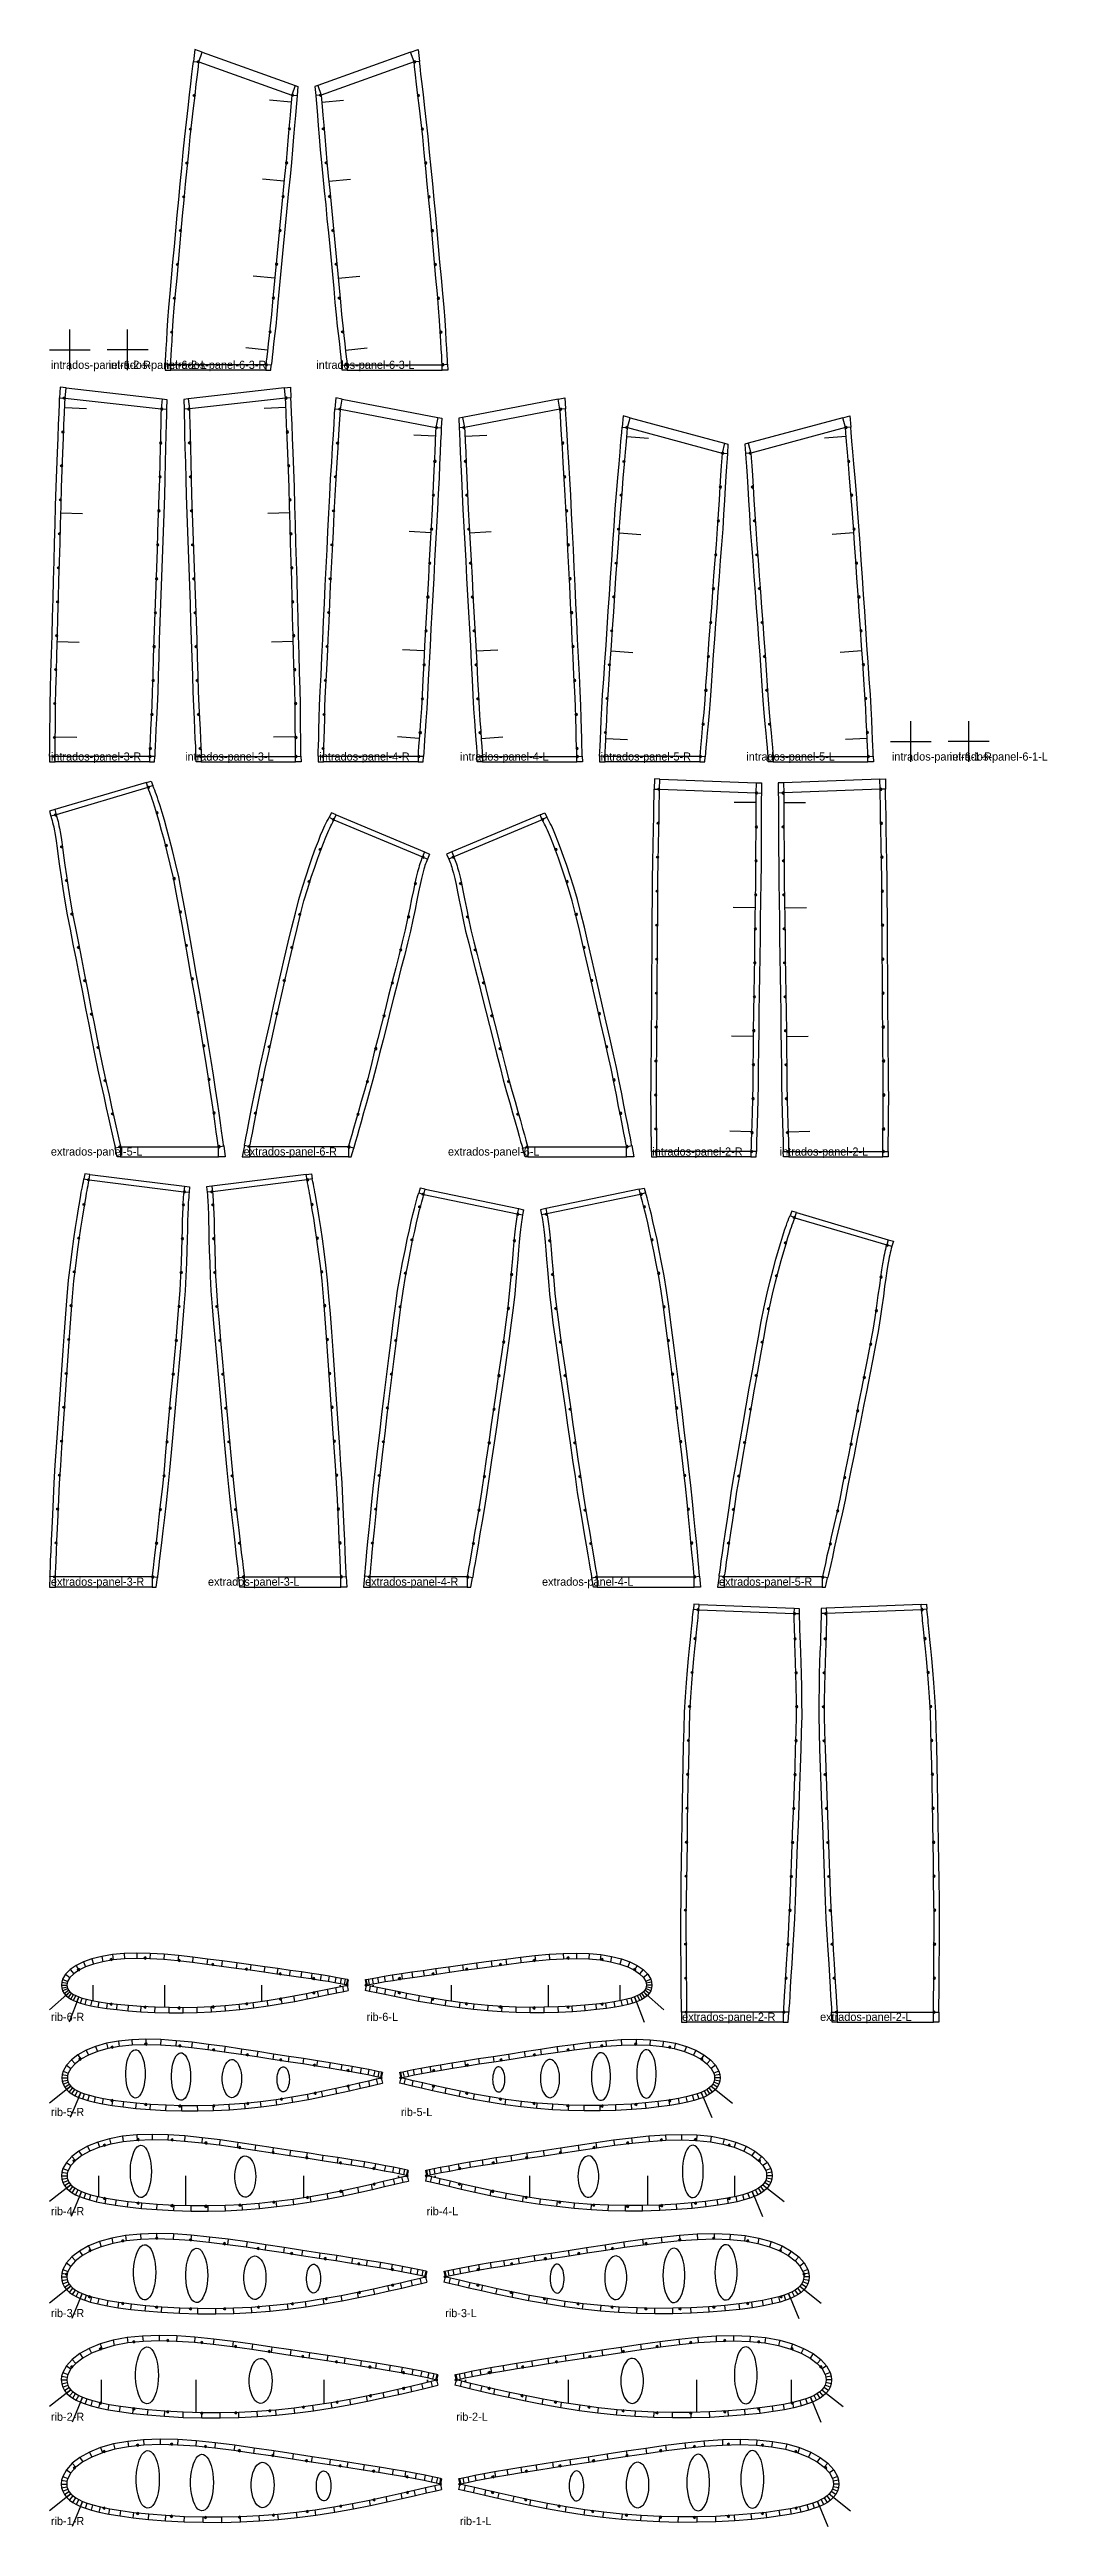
# Model space of a CAD drawing. Header units: millimetres. Extents: x 0 to 1469, y 0 to 3646.
import ezdxf

# ---------------------------------------------------------------- set-up
doc = ezdxf.new("R2010")
doc.units = ezdxf.units.MM
for name, color, linetype in [('CUT', 1, 'CONTINUOUS'), ('MARK', 5, 'CONTINUOUS'), ('SEAM', 3, 'CONTINUOUS'), ('TEXT', 7, 'CONTINUOUS')]:
    doc.layers.add(name, color=color, linetype=linetype)

msp = doc.modelspace()

# ---------------------------------------------------------------- texts
at = {"layer": 'TEXT', "color": 7}
for s, p in [('intrados-panel-6-2-R', (2, 3176.1)), ('intrados-panel-6-2-L', (87, 3176.1)), ('intrados-panel-6-3-R', (172, 3176.1)), ('intrados-panel-6-3-L', (392.7, 3176.1)), ('intrados-panel-3-R', (2, 2599.5)), ('intrados-panel-3-L', (199.6, 2599.5)), ('intrados-panel-4-R', (397.2, 2599.5)), ('intrados-panel-4-L', (604.3, 2599.5)), ('intrados-panel-5-R', (811.4, 2599.5)), ('intrados-panel-5-L', (1025.7, 2599.5)), ('intrados-panel-6-1-R', (1240, 2599.5)), ('intrados-panel-6-1-L', (1325, 2599.5)), ('extrados-panel-5-L', (2, 2018)), ('extrados-panel-6-R', (285.7, 2018)), ('extrados-panel-6-L', (586.5, 2018)), ('intrados-panel-2-R', (887.3, 2018)), ('intrados-panel-2-L', (1074.8, 2018)), ('extrados-panel-3-R', (2, 1384.8)), ('extrados-panel-3-L', (233.2, 1384.8)), ('extrados-panel-4-R', (464.4, 1384.8)), ('extrados-panel-4-L', (724.9, 1384.8)), ('extrados-panel-5-R', (985.4, 1384.8)), ('rib-6-R', (2, 744.2)), ('rib-6-L', (466.6, 744.2)), ('extrados-panel-2-R', (931.2, 744.2)), ('extrados-panel-2-L', (1134.2, 744.2)), ('rib-5-R', (2, 604.1)), ('rib-5-L', (517.1, 604.1)), ('rib-4-R', (2, 458.2)), ('rib-4-L', (555.2, 458.2)), ('rib-3-R', (2, 308.1)), ('rib-3-L', (582.4, 308.1)), ('rib-2-R', (2, 155.5)), ('rib-2-L', (598.7, 155.5)), ('rib-1-R', (2, 2)), ('rib-1-L', (604.1, 2))]:
    msp.add_text(s, height=12, dxfattribs=at).set_placement(p)

# ---------------------------------------------------------------- linework, layer by layer
at = {"layer": 'CUT', "color": 1}
for points in [[(224.89, 3642.2), (213.87, 3646.2), (211.87, 3628.8)], [(531.51, 3642.2), (542.53, 3646.2), (544.53, 3628.8)], [(170.472, 3182.912), (170.807, 3189.08), (171.2, 3196.34), (171.717, 3205.87), (172.425, 3217.65), (173.263, 3231.68), (174.231, 3247.97), (175.706, 3266.5), (177.586, 3287.3), (179.664, 3310.3), (181.73, 3333.3), (183.79, 3356.3), (185.83, 3379.3), (187.87, 3402.4), (190.11, 3425.4), (192.37, 3448.5), (194.64, 3471.7), (196.9, 3495), (199.16, 3518.3), (201.54, 3539.4), (203.99, 3560.5), (206.16, 3579.3), (208.07, 3595.8), (209.7, 3610), (211.06, 3621.7), (211.87, 3628.8), (219.84, 3628.1), (224.89, 3642.2), (361.6, 3593.4), (356.6, 3579.2), (364.5, 3578.3), (364, 3572), (363.1, 3561.5), (362, 3548.9), (360.8, 3534.2), (359.3, 3517.5), (357.8, 3498.6), (356.2, 3479.9), (354, 3459.1), (352, 3438.4), (349.9, 3417.8), (348, 3397.2), (346, 3376.6), (343.9, 3356.1), (341.9, 3335.6), (339.9, 3315.1), (338, 3294.6), (336.2, 3274.05), (334.5, 3255.54), (332.9, 3239.07), (331.2, 3224.65), (329.8, 3212.25), (328.6, 3201.86), (327.7, 3193.48), (327, 3187.14), (326.4, 3181.713), (318.4, 3182.105), (318.4, 3174.105), (178.433, 3174.206), (178.438, 3182.206), (170.472, 3182.912), (170, 3174.212), (178.433, 3174.206)], [(585.928, 3182.912), (585.593, 3189.08), (585.2, 3196.34), (584.683, 3205.87), (583.975, 3217.65), (583.137, 3231.68), (582.169, 3247.97), (580.694, 3266.5), (578.814, 3287.3), (576.736, 3310.3), (574.67, 3333.3), (572.61, 3356.3), (570.57, 3379.3), (568.53, 3402.4), (566.29, 3425.4), (564.03, 3448.5), (561.76, 3471.7), (559.5, 3495), (557.24, 3518.3), (554.86, 3539.4), (552.41, 3560.5), (550.24, 3579.3), (548.33, 3595.8), (546.7, 3610), (545.34, 3621.7), (544.53, 3628.8), (536.56, 3628.1), (531.51, 3642.2), (394.8, 3593.4), (399.8, 3579.2), (391.9, 3578.3), (392.4, 3572), (393.3, 3561.5), (394.4, 3548.9), (395.6, 3534.2), (397.1, 3517.5), (398.6, 3498.6), (400.2, 3479.9), (402.4, 3459.1), (404.4, 3438.4), (406.5, 3417.8), (408.4, 3397.2), (410.4, 3376.6), (412.5, 3356.1), (414.5, 3335.6), (416.5, 3315.1), (418.4, 3294.6), (420.2, 3274.05), (421.9, 3255.54), (423.5, 3239.07), (425.2, 3224.65), (426.6, 3212.25), (427.8, 3201.86), (428.7, 3193.48), (429.4, 3187.14), (430, 3181.713), (438, 3182.105), (438, 3174.105), (577.967, 3174.206), (577.962, 3182.206), (585.928, 3182.912), (586.4, 3174.212), (577.967, 3174.206)], [(211.62, 3578.6), (214.62, 3578.6), (214.18, 3579.6), (213.12, 3580.1), (213.12, 3577.1), (212.06, 3577.5), (211.62, 3578.6), (212.06, 3579.6), (213.12, 3580.1)], [(213.12, 3577.1), (214.18, 3577.5), (214.62, 3578.6)], [(361.6, 3593.4), (365.7, 3591.9), (364.5, 3578.3)], [(394.8, 3593.4), (390.7, 3591.9), (391.9, 3578.3)], [(544.78, 3578.6), (541.78, 3578.6), (542.22, 3579.6), (543.28, 3580.1), (543.28, 3577.1), (544.34, 3577.5), (544.78, 3578.6), (544.34, 3579.6), (543.28, 3580.1)], [(543.28, 3577.1), (542.22, 3577.5), (541.78, 3578.6)], [(205.89, 3528.9), (208.89, 3528.9), (208.45, 3529.9), (207.39, 3530.4), (207.39, 3527.4), (206.33, 3527.8), (205.89, 3528.9), (206.33, 3529.9), (207.39, 3530.4)], [(207.39, 3527.4), (208.45, 3527.8), (208.89, 3528.9)], [(351.8, 3529.3), (354.8, 3529.3), (354.4, 3530.4), (353.3, 3530.8), (353.3, 3527.8), (352.3, 3528.3), (351.8, 3529.3), (352.3, 3530.4), (353.3, 3530.8)], [(353.3, 3527.8), (354.4, 3528.3), (354.8, 3529.3)], [(404.6, 3529.3), (401.6, 3529.3), (402, 3530.4), (403.1, 3530.8), (403.1, 3527.8), (404.1, 3528.3), (404.6, 3529.3), (404.1, 3530.4), (403.1, 3530.8)], [(403.1, 3527.8), (402, 3528.3), (401.6, 3529.3)], [(550.51, 3528.9), (547.51, 3528.9), (547.95, 3529.9), (549.01, 3530.4), (549.01, 3527.4), (550.07, 3527.8), (550.51, 3528.9), (550.07, 3529.9), (549.01, 3530.4)], [(549.01, 3527.4), (547.95, 3527.8), (547.51, 3528.9)], [(200.89, 3479.1), (203.89, 3479.1), (203.45, 3480.2), (202.39, 3480.6), (202.39, 3477.6), (201.33, 3478.1), (200.89, 3479.1), (201.33, 3480.2), (202.39, 3480.6)], [(202.39, 3477.6), (203.45, 3478.1), (203.89, 3479.1)], [(347.6, 3479.5), (350.6, 3479.5), (350.1, 3480.6), (349.1, 3481), (349.1, 3478), (348, 3478.4), (347.6, 3479.5), (348, 3480.6), (349.1, 3481)], [(349.1, 3478), (350.1, 3478.4), (350.6, 3479.5)], [(408.8, 3479.5), (405.8, 3479.5), (406.3, 3480.6), (407.3, 3481), (407.3, 3478), (408.4, 3478.4), (408.8, 3479.5), (408.4, 3480.6), (407.3, 3481)], [(407.3, 3478), (406.3, 3478.4), (405.8, 3479.5)], [(555.51, 3479.1), (552.51, 3479.1), (552.95, 3480.2), (554.01, 3480.6), (554.01, 3477.6), (555.07, 3478.1), (555.51, 3479.1), (555.07, 3480.2), (554.01, 3480.6)], [(554.01, 3477.6), (552.95, 3478.1), (552.51, 3479.1)], [(196.02, 3429.4), (199.02, 3429.4), (198.59, 3430.4), (197.52, 3430.9), (197.52, 3427.9), (196.46, 3428.3), (196.02, 3429.4), (196.46, 3430.4), (197.52, 3430.9)], [(197.52, 3427.9), (198.59, 3428.3), (199.02, 3429.4)], [(342.6, 3429.8), (345.6, 3429.8), (345.1, 3430.8), (344.1, 3431.3), (344.1, 3428.3), (343, 3428.7), (342.6, 3429.8), (343, 3430.8), (344.1, 3431.3)], [(344.1, 3428.3), (345.1, 3428.7), (345.6, 3429.8)], [(413.8, 3429.8), (410.8, 3429.8), (411.3, 3430.8), (412.3, 3431.3), (412.3, 3428.3), (413.4, 3428.7), (413.8, 3429.8), (413.4, 3430.8), (412.3, 3431.3)], [(412.3, 3428.3), (411.3, 3428.7), (410.8, 3429.8)], [(560.38, 3429.4), (557.38, 3429.4), (557.81, 3430.4), (558.88, 3430.9), (558.88, 3427.9), (559.94, 3428.3), (560.38, 3429.4), (559.94, 3430.4), (558.88, 3430.9)], [(558.88, 3427.9), (557.81, 3428.3), (557.38, 3429.4)], [(191.38, 3379.6), (194.38, 3379.6), (193.94, 3380.6), (192.88, 3381.1), (192.88, 3378.1), (191.82, 3378.5), (191.38, 3379.6), (191.82, 3380.6), (192.88, 3381.1)], [(192.88, 3378.1), (193.94, 3378.5), (194.38, 3379.6)], [(337.8, 3380), (340.8, 3380), (340.4, 3381), (339.3, 3381.5), (339.3, 3378.5), (338.3, 3378.9), (337.8, 3380), (338.3, 3381), (339.3, 3381.5)], [(339.3, 3378.5), (340.4, 3378.9), (340.8, 3380)], [(418.6, 3380), (415.6, 3380), (416, 3381), (417.1, 3381.5), (417.1, 3378.5), (418.1, 3378.9), (418.6, 3380), (418.1, 3381), (417.1, 3381.5)], [(417.1, 3378.5), (416, 3378.9), (415.6, 3380)], [(565.02, 3379.6), (562.02, 3379.6), (562.46, 3380.6), (563.52, 3381.1), (563.52, 3378.1), (564.58, 3378.5), (565.02, 3379.6), (564.58, 3380.6), (563.52, 3381.1)], [(563.52, 3378.1), (562.46, 3378.5), (562.02, 3379.6)], [(186.94, 3329.8), (189.94, 3329.8), (189.5, 3330.8), (188.44, 3331.3), (188.44, 3328.3), (187.38, 3328.7), (186.94, 3329.8), (187.38, 3330.8), (188.44, 3331.3)], [(188.44, 3328.3), (189.5, 3328.7), (189.94, 3329.8)], [(332.9, 3330.2), (335.9, 3330.2), (335.4, 3331.3), (334.4, 3331.7), (334.4, 3328.7), (333.3, 3329.2), (332.9, 3330.2), (333.3, 3331.3), (334.4, 3331.7)], [(334.4, 3328.7), (335.4, 3329.2), (335.9, 3330.2)], [(423.5, 3330.2), (420.5, 3330.2), (421, 3331.3), (422, 3331.7), (422, 3328.7), (423.1, 3329.2), (423.5, 3330.2), (423.1, 3331.3), (422, 3331.7)], [(422, 3328.7), (421, 3329.2), (420.5, 3330.2)], [(569.46, 3329.8), (566.46, 3329.8), (566.9, 3330.8), (567.96, 3331.3), (567.96, 3328.3), (569.02, 3328.7), (569.46, 3329.8), (569.02, 3330.8), (567.96, 3331.3)], [(567.96, 3328.3), (566.9, 3328.7), (566.46, 3329.8)], [(328.2, 3280.4), (331.2, 3280.4), (330.8, 3281.5), (329.7, 3281.9), (329.7, 3278.9), (328.7, 3279.4), (328.2, 3280.4), (328.7, 3281.5), (329.7, 3281.9)], [(428.2, 3280.4), (425.2, 3280.4), (425.6, 3281.5), (426.7, 3281.9), (426.7, 3278.9), (427.7, 3279.4), (428.2, 3280.4), (427.7, 3281.5), (426.7, 3281.9)], [(182.45, 3280), (185.45, 3280), (185.01, 3281), (183.95, 3281.5), (183.95, 3278.5), (182.89, 3278.9), (182.45, 3280), (182.89, 3281), (183.95, 3281.5)], [(183.95, 3278.5), (185.01, 3278.9), (185.45, 3280)], [(329.7, 3278.9), (330.8, 3279.4), (331.2, 3280.4)], [(426.7, 3278.9), (425.6, 3279.4), (425.2, 3280.4)], [(573.95, 3280), (570.95, 3280), (571.39, 3281), (572.45, 3281.5), (572.45, 3278.5), (573.51, 3278.9), (573.95, 3280), (573.51, 3281), (572.45, 3281.5)], [(572.45, 3278.5), (571.39, 3278.9), (570.95, 3280)], [(178.675, 3230.08), (181.67, 3230.08), (181.24, 3231.14), (180.17, 3231.58), (180.17, 3228.58), (179.114, 3229.02), (178.675, 3230.08), (179.114, 3231.14), (180.17, 3231.58)], [(180.17, 3228.58), (181.24, 3229.02), (181.67, 3230.08)], [(323.4, 3230.66), (326.4, 3230.66), (325.9, 3231.72), (324.9, 3232.16), (324.9, 3229.16), (323.8, 3229.6), (323.4, 3230.66), (323.8, 3231.72), (324.9, 3232.16)], [(324.9, 3229.16), (325.9, 3229.6), (326.4, 3230.66)], [(433, 3230.66), (430, 3230.66), (430.5, 3231.72), (431.5, 3232.16), (431.5, 3229.16), (432.6, 3229.6), (433, 3230.66), (432.6, 3231.72), (431.5, 3232.16)], [(431.5, 3229.16), (430.5, 3229.6), (430, 3230.66)], [(577.725, 3230.08), (574.73, 3230.08), (575.16, 3231.14), (576.23, 3231.58), (576.23, 3228.58), (577.286, 3229.02), (577.725, 3230.08), (577.286, 3231.14), (576.23, 3231.58)], [(576.23, 3228.58), (575.16, 3229.02), (574.73, 3230.08)], [(318.4, 3174.105), (325.7, 3174.1), (326.4, 3181.713)], [(438, 3174.105), (430.7, 3174.1), (430, 3181.713)], [(0.112, 2605.912), (0.209, 2613.2), (0.298, 2621.73), (0.391, 2632.96), (0.547, 2646.84), (0.7, 2663.39), (0.845, 2682.61), (1.356, 2704.5), (2.124, 2729.1), (2.938, 2756.3), (3.71, 2783.5), (4.443, 2810.7), (5.134, 2837.9), (5.785, 2865.1), (6.596, 2892.4), (7.407, 2919.8), (8.181, 2947.2), (8.923, 2974.7), (9.636, 3002.4), (10.6, 3027.3), (11.61, 3052.3), (12.51, 3074.6), (13.28, 3094.2), (13.95, 3110.9), (14.5, 3124.9), (14.83, 3133.3), (22.83, 3133.2), (24.52, 3148.1), (165.9, 3132), (164.2, 3117.1), (172.2, 3116.7), (172, 3108.6), (171.7, 3095), (171.3, 3078.7), (170.8, 3059.8), (170.3, 3038.1), (169.7, 3013.9), (169.1, 2989.7), (168, 2962.9), (167.1, 2936.2), (166.1, 2909.6), (165.3, 2883.1), (164.4, 2856.7), (163.4, 2830.3), (162.5, 2803.9), (161.6, 2777.5), (160.7, 2751.2), (159.9, 2724.7), (159.2, 2700.9), (158.5, 2679.73), (157.5, 2661.12), (156.7, 2645.1), (156.1, 2631.66), (155.5, 2620.8), (155.2, 2612.55), (154.9, 2605.489), (146.9, 2605.501), (146.9, 2597.501), (8.101, 2597.523), (8.102, 2605.523), (0.112, 2605.912), (0, 2597.524), (8.101, 2597.523)], [(24.52, 3148.1), (15.45, 3149.1), (14.83, 3133.3)], [(370.088, 2605.912), (369.991, 2613.2), (369.902, 2621.73), (369.809, 2632.96), (369.653, 2646.84), (369.5, 2663.39), (369.355, 2682.61), (368.844, 2704.5), (368.076, 2729.1), (367.262, 2756.3), (366.49, 2783.5), (365.757, 2810.7), (365.066, 2837.9), (364.415, 2865.1), (363.604, 2892.4), (362.793, 2919.8), (362.019, 2947.2), (361.277, 2974.7), (360.564, 3002.4), (359.6, 3027.3), (358.59, 3052.3), (357.69, 3074.6), (356.92, 3094.2), (356.25, 3110.9), (355.7, 3124.9), (355.37, 3133.3), (347.37, 3133.2), (345.68, 3148.1), (204.3, 3132), (206, 3117.1), (198, 3116.7), (198.2, 3108.6), (198.5, 3095), (198.9, 3078.7), (199.4, 3059.8), (199.9, 3038.1), (200.5, 3013.9), (201.1, 2989.7), (202.2, 2962.9), (203.1, 2936.2), (204.1, 2909.6), (204.9, 2883.1), (205.8, 2856.7), (206.8, 2830.3), (207.7, 2803.9), (208.6, 2777.5), (209.5, 2751.2), (210.3, 2724.7), (211, 2700.9), (211.7, 2679.73), (212.7, 2661.12), (213.5, 2645.1), (214.1, 2631.66), (214.7, 2620.8), (215, 2612.55), (215.3, 2605.489), (223.3, 2605.501), (223.3, 2597.501), (362.099, 2597.523), (362.098, 2605.523), (370.088, 2605.912), (370.2, 2597.524), (362.099, 2597.523)], [(345.68, 3148.1), (354.75, 3149.1), (355.37, 3133.3)], [(165.9, 3132), (172.6, 3131.2), (172.2, 3116.7)], [(204.3, 3132), (197.6, 3131.2), (198, 3116.7)], [(395.454, 2606.057), (395.664, 2613.12), (395.893, 2621.4), (396.174, 2632.28), (396.568, 2645.75), (397.011, 2661.79), (397.498, 2680.43), (398.402, 2701.6), (399.617, 2725.4), (400.931, 2751.8), (402.208, 2778.2), (403.449, 2804.5), (404.653, 2830.9), (405.82, 2857.3), (407.16, 2883.7), (408.5, 2910.2), (409.81, 2936.8), (411.09, 2963.5), (412.36, 2990.3), (413.82, 3014.4), (415.34, 3038.7), (416.68, 3060.3), (417.86, 3079.2), (418.86, 3095.4), (419.7, 3109), (420.2, 3117.1), (428.19, 3116.8), (431, 3131.5), (571.5, 3104.7), (568.6, 3090), (576.6, 3089.4), (576.3, 3081.7), (575.7, 3068.9), (575, 3053.5), (574.2, 3035.5), (573.3, 3015), (572.3, 2992), (571.3, 2969.1), (569.8, 2943.8), (568.3, 2918.5), (566.9, 2893.3), (565.6, 2868.2), (564.3, 2843.2), (562.8, 2818.2), (561.4, 2793.2), (560.1, 2768.2), (558.8, 2743.3), (557.5, 2718.3), (556.4, 2695.71), (555.3, 2675.63), (554, 2658.01), (552.9, 2642.85), (552.1, 2630.13), (551.3, 2619.85), (550.8, 2612.04), (550.4, 2605.355), (542.4, 2605.502), (542.4, 2597.502), (403.434, 2597.536), (403.436, 2605.536), (395.454, 2606.057), (395.2, 2597.538), (403.434, 2597.536)], [(431, 3131.5), (421.21, 3133.4), (420.2, 3117.1)], [(571.5, 3104.7), (577.3, 3103.6), (576.6, 3089.4)], [(608.1, 3104.7), (602.3, 3103.6), (603, 3089.4)], [(784.146, 2606.057), (783.936, 2613.12), (783.707, 2621.4), (783.426, 2632.28), (783.032, 2645.75), (782.589, 2661.79), (782.102, 2680.43), (781.198, 2701.6), (779.983, 2725.4), (778.669, 2751.8), (777.392, 2778.2), (776.151, 2804.5), (774.947, 2830.9), (773.78, 2857.3), (772.44, 2883.7), (771.1, 2910.2), (769.79, 2936.8), (768.51, 2963.5), (767.24, 2990.3), (765.78, 3014.4), (764.26, 3038.7), (762.92, 3060.3), (761.74, 3079.2), (760.74, 3095.4), (759.9, 3109), (759.4, 3117.1), (751.41, 3116.8), (748.6, 3131.5), (608.1, 3104.7), (611, 3090), (603, 3089.4), (603.3, 3081.7), (603.9, 3068.9), (604.6, 3053.5), (605.4, 3035.5), (606.3, 3015), (607.3, 2992), (608.3, 2969.1), (609.8, 2943.8), (611.3, 2918.5), (612.7, 2893.3), (614, 2868.2), (615.3, 2843.2), (616.8, 2818.2), (618.2, 2793.2), (619.5, 2768.2), (620.8, 2743.3), (622.1, 2718.3), (623.2, 2695.71), (624.3, 2675.63), (625.6, 2658.01), (626.7, 2642.85), (627.5, 2630.13), (628.3, 2619.85), (628.8, 2612.04), (629.2, 2605.355), (637.2, 2605.502), (637.2, 2597.502), (776.166, 2597.536), (776.164, 2605.536), (784.146, 2606.057), (784.4, 2597.538), (776.166, 2597.536)], [(748.6, 3131.5), (758.39, 3133.4), (759.4, 3117.1)], [(809.79, 2606.194), (810.092, 2612.88), (810.432, 2620.73), (810.868, 2631.05), (811.459, 2643.81), (812.141, 2659.01), (812.911, 2676.66), (814.142, 2696.75), (815.729, 2719.3), (817.46, 2744.3), (819.158, 2769.2), (820.82, 2794.2), (822.46, 2819.2), (824.06, 2844.1), (825.83, 2869.2), (827.62, 2894.3), (829.37, 2919.4), (831.11, 2944.7), (832.83, 2970), (834.71, 2992.9), (836.65, 3015.8), (838.37, 3036.3), (839.87, 3054.2), (841.16, 3069.6), (842.23, 3082.4), (842.87, 3090.1), (850.86, 3089.6), (854.76, 3104.1), (993.8, 3066.7), (989.9, 3052.2), (997.8, 3051.5), (997.4, 3044.4), (996.6, 3032.5), (995.7, 3018.3), (994.7, 3001.7), (993.5, 2982.8), (992.2, 2961.6), (990.9, 2940.5), (989.1, 2917.1), (987.3, 2893.8), (985.6, 2870.6), (983.9, 2847.5), (982.3, 2824.4), (980.5, 2801.4), (978.7, 2778.3), (977, 2755.3), (975.4, 2732.3), (973.8, 2709.3), (972.4, 2688.46), (971, 2669.96), (969.4, 2653.73), (968.1, 2639.76), (967.1, 2628.04), (966.2, 2618.57), (965.6, 2611.38), (965.1, 2605.221), (957.1, 2605.502), (957.1, 2597.502), (817.76, 2597.544), (817.763, 2605.544), (809.79, 2606.194), (809.4, 2597.546), (817.76, 2597.544)], [(854.76, 3104.1), (844.28, 3106.9), (842.87, 3090.1)], [(1212.61, 2606.194), (1212.308, 2612.88), (1211.968, 2620.73), (1211.532, 2631.05), (1210.941, 2643.81), (1210.259, 2659.01), (1209.489, 2676.66), (1208.258, 2696.75), (1206.671, 2719.3), (1204.94, 2744.3), (1203.242, 2769.2), (1201.58, 2794.2), (1199.94, 2819.2), (1198.34, 2844.1), (1196.57, 2869.2), (1194.78, 2894.3), (1193.03, 2919.4), (1191.29, 2944.7), (1189.57, 2970), (1187.69, 2992.9), (1185.75, 3015.8), (1184.03, 3036.3), (1182.53, 3054.2), (1181.24, 3069.6), (1180.17, 3082.4), (1179.53, 3090.1), (1171.54, 3089.6), (1167.64, 3104.1), (1028.6, 3066.7), (1032.5, 3052.2), (1024.6, 3051.5), (1025, 3044.4), (1025.8, 3032.5), (1026.7, 3018.3), (1027.7, 3001.7), (1028.9, 2982.8), (1030.2, 2961.6), (1031.5, 2940.5), (1033.3, 2917.1), (1035.1, 2893.8), (1036.8, 2870.6), (1038.5, 2847.5), (1040.1, 2824.4), (1041.9, 2801.4), (1043.7, 2778.3), (1045.4, 2755.3), (1047, 2732.3), (1048.6, 2709.3), (1050, 2688.46), (1051.4, 2669.96), (1053, 2653.73), (1054.3, 2639.76), (1055.3, 2628.04), (1056.2, 2618.57), (1056.8, 2611.38), (1057.3, 2605.221), (1065.3, 2605.502), (1065.3, 2597.502), (1204.64, 2597.544), (1204.637, 2605.544), (1212.61, 2606.194), (1213, 2597.546), (1204.64, 2597.544)], [(1167.64, 3104.1), (1178.12, 3106.9), (1179.53, 3090.1)], [(18.35, 3083.2), (21.35, 3083.2), (20.91, 3084.3), (19.85, 3084.7), (19.85, 3081.7), (18.79, 3082.2), (18.35, 3083.2), (18.79, 3084.3), (19.85, 3084.7)], [(19.85, 3081.7), (20.91, 3082.2), (21.35, 3083.2)], [(162.5, 3067.1), (165.5, 3067.1), (165, 3068.1), (164, 3068.6), (164, 3065.6), (162.9, 3066), (162.5, 3067.1), (162.9, 3068.1), (164, 3068.6)], [(164, 3065.6), (165, 3066), (165.5, 3067.1)], [(207.7, 3067.1), (204.7, 3067.1), (205.2, 3068.1), (206.2, 3068.6), (206.2, 3065.6), (207.3, 3066), (207.7, 3067.1), (207.3, 3068.1), (206.2, 3068.6)], [(206.2, 3065.6), (205.2, 3066), (204.7, 3067.1)], [(351.85, 3083.2), (348.85, 3083.2), (349.29, 3084.3), (350.35, 3084.7), (350.35, 3081.7), (351.41, 3082.2), (351.85, 3083.2), (351.41, 3084.3), (350.35, 3084.7)], [(350.35, 3081.7), (349.29, 3082.2), (348.85, 3083.2)], [(422.61, 3066.9), (425.61, 3066.9), (425.17, 3068), (424.11, 3068.4), (424.11, 3065.4), (423.05, 3065.9), (422.61, 3066.9), (423.05, 3068), (424.11, 3068.4)], [(424.11, 3065.4), (425.17, 3065.9), (425.61, 3066.9)], [(756.99, 3066.9), (753.99, 3066.9), (754.43, 3068), (755.49, 3068.4), (755.49, 3065.4), (756.55, 3065.9), (756.99, 3066.9), (756.55, 3068), (755.49, 3068.4)], [(755.49, 3065.4), (754.43, 3065.9), (753.99, 3066.9)], [(993.8, 3066.7), (998.7, 3065.3), (997.8, 3051.5)], [(1028.6, 3066.7), (1023.7, 3065.3), (1024.6, 3051.5)], [(16.34, 3033.3), (19.34, 3033.3), (18.9, 3034.3), (17.84, 3034.8), (17.84, 3031.8), (16.78, 3032.2), (16.34, 3033.3), (16.78, 3034.3), (17.84, 3034.8)], [(17.84, 3031.8), (18.9, 3032.2), (19.34, 3033.3)], [(353.86, 3033.3), (350.86, 3033.3), (351.3, 3034.3), (352.36, 3034.8), (352.36, 3031.8), (353.42, 3032.2), (353.86, 3033.3), (353.42, 3034.3), (352.36, 3034.8)], [(352.36, 3031.8), (351.3, 3032.2), (350.86, 3033.3)], [(565.9, 3040), (568.9, 3040), (568.5, 3041.1), (567.4, 3041.5), (567.4, 3038.5), (566.3, 3038.9), (565.9, 3040), (566.3, 3041.1), (567.4, 3041.5)], [(567.4, 3038.5), (568.5, 3038.9), (568.9, 3040)], [(613.7, 3040), (610.7, 3040), (611.1, 3041.1), (612.2, 3041.5), (612.2, 3038.5), (613.3, 3038.9), (613.7, 3040), (613.3, 3041.1), (612.2, 3041.5)], [(612.2, 3038.5), (611.1, 3038.9), (610.7, 3040)], [(844.19, 3039.9), (847.19, 3039.9), (846.75, 3040.9), (845.69, 3041.4), (845.69, 3038.4), (844.63, 3038.8), (844.19, 3039.9), (844.63, 3040.9), (845.69, 3041.4)], [(845.69, 3038.4), (846.75, 3038.8), (847.19, 3039.9)], [(1178.21, 3039.9), (1175.21, 3039.9), (1175.65, 3040.9), (1176.71, 3041.4), (1176.71, 3038.4), (1177.77, 3038.8), (1178.21, 3039.9), (1177.77, 3040.9), (1176.71, 3041.4)], [(1176.71, 3038.4), (1175.65, 3038.8), (1175.21, 3039.9)], [(161.3, 3017.1), (164.3, 3017.1), (163.8, 3018.1), (162.8, 3018.6), (162.8, 3015.6), (161.7, 3016), (161.3, 3017.1), (161.7, 3018.1), (162.8, 3018.6)], [(162.8, 3015.6), (163.8, 3016), (164.3, 3017.1)], [(208.9, 3017.1), (205.9, 3017.1), (206.4, 3018.1), (207.4, 3018.6), (207.4, 3015.6), (208.5, 3016), (208.9, 3017.1), (208.5, 3018.1), (207.4, 3018.6)], [(207.4, 3015.6), (206.4, 3016), (205.9, 3017.1)], [(419.49, 3017), (422.49, 3017), (422.05, 3018.1), (420.99, 3018.5), (420.99, 3015.5), (419.93, 3016), (419.49, 3017), (419.93, 3018.1), (420.99, 3018.5)], [(420.99, 3015.5), (422.05, 3016), (422.49, 3017)], [(563.7, 2990), (566.7, 2990), (566.3, 2991.1), (565.2, 2991.5), (565.2, 2988.5), (564.1, 2989), (563.7, 2990), (564.1, 2991.1), (565.2, 2991.5)], [(565.2, 2988.5), (566.3, 2989), (566.7, 2990)], [(615.9, 2990), (612.9, 2990), (613.3, 2991.1), (614.4, 2991.5), (614.4, 2988.5), (615.5, 2989), (615.9, 2990), (615.5, 2991.1), (614.4, 2991.5)], [(614.4, 2988.5), (613.3, 2989), (612.9, 2990)], [(760.11, 3017), (757.11, 3017), (757.55, 3018.1), (758.61, 3018.5), (758.61, 3015.5), (759.67, 3016), (760.11, 3017), (759.67, 3018.1), (758.61, 3018.5)], [(758.61, 3015.5), (757.55, 3016), (757.11, 3017)], [(839.99, 2990), (842.99, 2990), (842.55, 2991.1), (841.49, 2991.5), (841.49, 2988.5), (840.43, 2989), (839.99, 2990), (840.43, 2991.1), (841.49, 2991.5)], [(841.49, 2988.5), (842.55, 2989), (842.99, 2990)], [(986.2, 3002.2), (989.2, 3002.2), (988.8, 3003.3), (987.7, 3003.7), (987.7, 3000.7), (986.7, 3001.2), (986.2, 3002.2), (986.7, 3003.3), (987.7, 3003.7)], [(987.7, 3000.7), (988.8, 3001.2), (989.2, 3002.2)], [(1036.2, 3002.2), (1033.2, 3002.2), (1033.6, 3003.3), (1034.7, 3003.7), (1034.7, 3000.7), (1035.7, 3001.2), (1036.2, 3002.2), (1035.7, 3003.3), (1034.7, 3003.7)], [(1034.7, 3000.7), (1033.6, 3001.2), (1033.2, 3002.2)], [(1182.41, 2990), (1179.41, 2990), (1179.85, 2991.1), (1180.91, 2991.5), (1180.91, 2988.5), (1181.97, 2989), (1182.41, 2990), (1181.97, 2991.1), (1180.91, 2991.5)], [(1180.91, 2988.5), (1179.85, 2989), (1179.41, 2990)], [(14.65, 2983.3), (17.65, 2983.3), (17.21, 2984.4), (16.15, 2984.8), (16.15, 2981.8), (15.09, 2982.2), (14.65, 2983.3), (15.09, 2984.4), (16.15, 2984.8)], [(16.15, 2981.8), (17.21, 2982.2), (17.65, 2983.3)], [(159.7, 2967.1), (162.7, 2967.1), (162.3, 2968.1), (161.2, 2968.6), (161.2, 2965.6), (160.1, 2966), (159.7, 2967.1), (160.1, 2968.1), (161.2, 2968.6)], [(161.2, 2965.6), (162.3, 2966), (162.7, 2967.1)], [(210.5, 2967.1), (207.5, 2967.1), (207.9, 2968.1), (209, 2968.6), (209, 2965.6), (210.1, 2966), (210.5, 2967.1), (210.1, 2968.1), (209, 2968.6)], [(209, 2965.6), (207.9, 2966), (207.5, 2967.1)], [(355.55, 2983.3), (352.55, 2983.3), (352.99, 2984.4), (354.05, 2984.8), (354.05, 2981.8), (355.11, 2982.2), (355.55, 2983.3), (355.11, 2984.4), (354.05, 2984.8)], [(354.05, 2981.8), (352.99, 2982.2), (352.55, 2983.3)], [(416.77, 2967.1), (419.77, 2967.1), (419.33, 2968.2), (418.27, 2968.6), (418.27, 2965.6), (417.21, 2966), (416.77, 2967.1), (417.21, 2968.2), (418.27, 2968.6)], [(418.27, 2965.6), (419.33, 2966), (419.77, 2967.1)], [(762.83, 2967.1), (759.83, 2967.1), (760.27, 2968.2), (761.33, 2968.6), (761.33, 2965.6), (762.39, 2966), (762.83, 2967.1), (762.39, 2968.2), (761.33, 2968.6)], [(761.33, 2965.6), (760.27, 2966), (759.83, 2967.1)], [(983.1, 2952.3), (986.1, 2952.3), (985.7, 2953.4), (984.6, 2953.8), (984.6, 2950.8), (983.6, 2951.2), (983.1, 2952.3), (983.6, 2953.4), (984.6, 2953.8)], [(1039.3, 2952.3), (1036.3, 2952.3), (1036.7, 2953.4), (1037.8, 2953.8), (1037.8, 2950.8), (1038.8, 2951.2), (1039.3, 2952.3), (1038.8, 2953.4), (1037.8, 2953.8)], [(13.29, 2933.3), (16.29, 2933.3), (15.85, 2934.4), (14.79, 2934.8), (14.79, 2931.8), (13.73, 2932.3), (13.29, 2933.3), (13.73, 2934.4), (14.79, 2934.8)], [(14.79, 2931.8), (15.85, 2932.3), (16.29, 2933.3)], [(157.9, 2917.1), (160.9, 2917.1), (160.5, 2918.2), (159.4, 2918.6), (159.4, 2915.6), (158.3, 2916.1), (157.9, 2917.1), (158.3, 2918.2), (159.4, 2918.6)], [(159.4, 2915.6), (160.5, 2916.1), (160.9, 2917.1)], [(212.3, 2917.1), (209.3, 2917.1), (209.7, 2918.2), (210.8, 2918.6), (210.8, 2915.6), (211.9, 2916.1), (212.3, 2917.1), (211.9, 2918.2), (210.8, 2918.6)], [(210.8, 2915.6), (209.7, 2916.1), (209.3, 2917.1)], [(356.91, 2933.3), (353.91, 2933.3), (354.35, 2934.4), (355.41, 2934.8), (355.41, 2931.8), (356.47, 2932.3), (356.91, 2933.3), (356.47, 2934.4), (355.41, 2934.8)], [(355.41, 2931.8), (354.35, 2932.3), (353.91, 2933.3)], [(414.35, 2917.2), (417.35, 2917.2), (416.91, 2918.2), (415.85, 2918.7), (415.85, 2915.7), (414.79, 2916.1), (414.35, 2917.2), (414.79, 2918.2), (415.85, 2918.7)], [(415.85, 2915.7), (416.91, 2916.1), (417.35, 2917.2)], [(561, 2940.1), (564, 2940.1), (563.6, 2941.2), (562.5, 2941.6), (562.5, 2938.6), (561.5, 2939), (561, 2940.1), (561.5, 2941.2), (562.5, 2941.6)], [(562.5, 2938.6), (563.6, 2939), (564, 2940.1)], [(618.6, 2940.1), (615.6, 2940.1), (616, 2941.2), (617.1, 2941.6), (617.1, 2938.6), (618.1, 2939), (618.6, 2940.1), (618.1, 2941.2), (617.1, 2941.6)], [(617.1, 2938.6), (616, 2939), (615.6, 2940.1)], [(765.25, 2917.2), (762.25, 2917.2), (762.69, 2918.2), (763.75, 2918.7), (763.75, 2915.7), (764.81, 2916.1), (765.25, 2917.2), (764.81, 2918.2), (763.75, 2918.7)], [(763.75, 2915.7), (762.69, 2916.1), (762.25, 2917.2)], [(836.32, 2940.1), (839.32, 2940.1), (838.88, 2941.2), (837.82, 2941.6), (837.82, 2938.6), (836.76, 2939.1), (836.32, 2940.1), (836.76, 2941.2), (837.82, 2941.6)], [(837.82, 2938.6), (838.88, 2939.1), (839.32, 2940.1)], [(984.6, 2950.8), (985.7, 2951.2), (986.1, 2952.3)], [(1037.8, 2950.8), (1036.7, 2951.2), (1036.3, 2952.3)], [(1186.08, 2940.1), (1183.08, 2940.1), (1183.52, 2941.2), (1184.58, 2941.6), (1184.58, 2938.6), (1185.64, 2939.1), (1186.08, 2940.1), (1185.64, 2941.2), (1184.58, 2941.6)], [(1184.58, 2938.6), (1183.52, 2939.1), (1183.08, 2940.1)], [(11.83, 2883.3), (14.83, 2883.3), (14.39, 2884.4), (13.33, 2884.8), (13.33, 2881.8), (12.27, 2882.3), (11.83, 2883.3), (12.27, 2884.4), (13.33, 2884.8)], [(13.33, 2881.8), (14.39, 2882.3), (14.83, 2883.3)], [(358.37, 2883.3), (355.37, 2883.3), (355.81, 2884.4), (356.87, 2884.8), (356.87, 2881.8), (357.93, 2882.3), (358.37, 2883.3), (357.93, 2884.4), (356.87, 2884.8)], [(356.87, 2881.8), (355.81, 2882.3), (355.37, 2883.3)], [(558.3, 2890.2), (561.3, 2890.2), (560.8, 2891.2), (559.8, 2891.7), (559.8, 2888.7), (558.7, 2889.1), (558.3, 2890.2), (558.7, 2891.2), (559.8, 2891.7)], [(559.8, 2888.7), (560.8, 2889.1), (561.3, 2890.2)], [(621.3, 2890.2), (618.3, 2890.2), (618.8, 2891.2), (619.8, 2891.7), (619.8, 2888.7), (620.9, 2889.1), (621.3, 2890.2), (620.9, 2891.2), (619.8, 2891.7)], [(619.8, 2888.7), (618.8, 2889.1), (618.3, 2890.2)], [(832.85, 2890.3), (835.85, 2890.3), (835.41, 2891.3), (834.35, 2891.8), (834.35, 2888.8), (833.29, 2889.2), (832.85, 2890.3), (833.29, 2891.3), (834.35, 2891.8)], [(834.35, 2888.8), (835.41, 2889.2), (835.85, 2890.3)], [(979.4, 2902.4), (982.4, 2902.4), (982, 2903.5), (980.9, 2903.9), (980.9, 2900.9), (979.9, 2901.4), (979.4, 2902.4), (979.9, 2903.5), (980.9, 2903.9)], [(980.9, 2900.9), (982, 2901.4), (982.4, 2902.4)], [(1043, 2902.4), (1040, 2902.4), (1040.4, 2903.5), (1041.5, 2903.9), (1041.5, 2900.9), (1042.5, 2901.4), (1043, 2902.4), (1042.5, 2903.5), (1041.5, 2903.9)], [(1041.5, 2900.9), (1040.4, 2901.4), (1040, 2902.4)], [(1189.55, 2890.3), (1186.55, 2890.3), (1186.99, 2891.3), (1188.05, 2891.8), (1188.05, 2888.8), (1189.11, 2889.2), (1189.55, 2890.3), (1189.11, 2891.3), (1188.05, 2891.8)], [(1188.05, 2888.8), (1186.99, 2889.2), (1186.55, 2890.3)], [(156.3, 2867.1), (159.3, 2867.1), (158.8, 2868.2), (157.8, 2868.6), (157.8, 2865.6), (156.7, 2866.1), (156.3, 2867.1), (156.7, 2868.2), (157.8, 2868.6)], [(157.8, 2865.6), (158.8, 2866.1), (159.3, 2867.1)], [(213.9, 2867.1), (210.9, 2867.1), (211.4, 2868.2), (212.4, 2868.6), (212.4, 2865.6), (213.5, 2866.1), (213.9, 2867.1), (213.5, 2868.2), (212.4, 2868.6)], [(212.4, 2865.6), (211.4, 2866.1), (210.9, 2867.1)], [(411.83, 2867.2), (414.83, 2867.2), (414.39, 2868.3), (413.33, 2868.7), (413.33, 2865.7), (412.27, 2866.2), (411.83, 2867.2), (412.27, 2868.3), (413.33, 2868.7)], [(413.33, 2865.7), (414.39, 2866.2), (414.83, 2867.2)], [(767.77, 2867.2), (764.77, 2867.2), (765.21, 2868.3), (766.27, 2868.7), (766.27, 2865.7), (767.33, 2866.2), (767.77, 2867.2), (767.33, 2868.3), (766.27, 2868.7)], [(766.27, 2865.7), (765.21, 2866.2), (764.77, 2867.2)], [(975.8, 2852.6), (978.8, 2852.6), (978.3, 2853.6), (977.3, 2854.1), (977.3, 2851.1), (976.2, 2851.5), (975.8, 2852.6), (976.2, 2853.6), (977.3, 2854.1)], [(977.3, 2851.1), (978.3, 2851.5), (978.8, 2852.6)], [(1046.6, 2852.6), (1043.6, 2852.6), (1044.1, 2853.6), (1045.1, 2854.1), (1045.1, 2851.1), (1046.2, 2851.5), (1046.6, 2852.6), (1046.2, 2853.6), (1045.1, 2854.1)], [(1045.1, 2851.1), (1044.1, 2851.5), (1043.6, 2852.6)], [(10.52, 2833.4), (13.52, 2833.4), (13.08, 2834.4), (12.02, 2834.9), (12.02, 2831.9), (10.96, 2832.3), (10.52, 2833.4), (10.96, 2834.4), (12.02, 2834.9)], [(12.02, 2831.9), (13.08, 2832.3), (13.52, 2833.4)], [(154.4, 2817.2), (157.4, 2817.2), (157, 2818.2), (155.9, 2818.7), (155.9, 2815.7), (154.9, 2816.1), (154.4, 2817.2), (154.9, 2818.2), (155.9, 2818.7)], [(155.9, 2815.7), (157, 2816.1), (157.4, 2817.2)], [(215.8, 2817.2), (212.8, 2817.2), (213.2, 2818.2), (214.3, 2818.7), (214.3, 2815.7), (215.3, 2816.1), (215.8, 2817.2), (215.3, 2818.2), (214.3, 2818.7)], [(214.3, 2815.7), (213.2, 2816.1), (212.8, 2817.2)], [(359.68, 2833.4), (356.68, 2833.4), (357.12, 2834.4), (358.18, 2834.9), (358.18, 2831.9), (359.24, 2832.3), (359.68, 2833.4), (359.24, 2834.4), (358.18, 2834.9)], [(358.18, 2831.9), (357.12, 2832.3), (356.68, 2833.4)], [(409.54, 2817.3), (412.54, 2817.3), (412.1, 2818.3), (411.04, 2818.8), (411.04, 2815.8), (409.98, 2816.2), (409.54, 2817.3), (409.98, 2818.3), (411.04, 2818.8)], [(411.04, 2815.8), (412.1, 2816.2), (412.54, 2817.3)], [(555.6, 2840.3), (558.6, 2840.3), (558.2, 2841.3), (557.1, 2841.8), (557.1, 2838.8), (556, 2839.2), (555.6, 2840.3), (556, 2841.3), (557.1, 2841.8)], [(557.1, 2838.8), (558.2, 2839.2), (558.6, 2840.3)], [(624, 2840.3), (621, 2840.3), (621.4, 2841.3), (622.5, 2841.8), (622.5, 2838.8), (623.6, 2839.2), (624, 2840.3), (623.6, 2841.3), (622.5, 2841.8)], [(622.5, 2838.8), (621.4, 2839.2), (621, 2840.3)], [(770.06, 2817.3), (767.06, 2817.3), (767.5, 2818.3), (768.56, 2818.8), (768.56, 2815.8), (769.62, 2816.2), (770.06, 2817.3), (769.62, 2818.3), (768.56, 2818.8)], [(768.56, 2815.8), (767.5, 2816.2), (767.06, 2817.3)], [(829.33, 2840.4), (832.33, 2840.4), (831.89, 2841.4), (830.83, 2841.9), (830.83, 2838.9), (829.77, 2839.3), (829.33, 2840.4), (829.77, 2841.4), (830.83, 2841.9)], [(830.83, 2838.9), (831.89, 2839.3), (832.33, 2840.4)], [(1193.07, 2840.4), (1190.07, 2840.4), (1190.51, 2841.4), (1191.57, 2841.9), (1191.57, 2838.9), (1192.63, 2839.3), (1193.07, 2840.4), (1192.63, 2841.4), (1191.57, 2841.9)], [(1191.57, 2838.9), (1190.51, 2839.3), (1190.07, 2840.4)], [(9.209, 2783.4), (12.21, 2783.4), (11.77, 2784.4), (10.71, 2784.9), (10.71, 2781.9), (9.649, 2782.3), (9.209, 2783.4), (9.649, 2784.4), (10.71, 2784.9)], [(10.71, 2781.9), (11.77, 2782.3), (12.21, 2783.4)], [(360.991, 2783.4), (357.99, 2783.4), (358.43, 2784.4), (359.49, 2784.9), (359.49, 2781.9), (360.551, 2782.3), (360.991, 2783.4), (360.551, 2784.4), (359.49, 2784.9)], [(359.49, 2781.9), (358.43, 2782.3), (357.99, 2783.4)], [(552.8, 2790.3), (555.8, 2790.3), (555.3, 2791.4), (554.3, 2791.8), (554.3, 2788.8), (553.2, 2789.3), (552.8, 2790.3), (553.2, 2791.4), (554.3, 2791.8)], [(554.3, 2788.8), (555.3, 2789.3), (555.8, 2790.3)], [(626.8, 2790.3), (623.8, 2790.3), (624.3, 2791.4), (625.3, 2791.8), (625.3, 2788.8), (626.4, 2789.3), (626.8, 2790.3), (626.4, 2791.4), (625.3, 2791.8)], [(625.3, 2788.8), (624.3, 2789.3), (623.8, 2790.3)], [(826.09, 2790.5), (829.09, 2790.5), (828.65, 2791.6), (827.59, 2792), (827.59, 2789), (826.53, 2789.4), (826.09, 2790.5), (826.53, 2791.6), (827.59, 2792)], [(827.59, 2789), (828.65, 2789.4), (829.09, 2790.5)], [(972.1, 2802.7), (975.1, 2802.7), (974.6, 2803.8), (973.6, 2804.2), (973.6, 2801.2), (972.5, 2801.6), (972.1, 2802.7), (972.5, 2803.8), (973.6, 2804.2)], [(973.6, 2801.2), (974.6, 2801.6), (975.1, 2802.7)], [(1050.3, 2802.7), (1047.3, 2802.7), (1047.8, 2803.8), (1048.8, 2804.2), (1048.8, 2801.2), (1049.9, 2801.6), (1050.3, 2802.7), (1049.9, 2803.8), (1048.8, 2804.2)], [(1048.8, 2801.2), (1047.8, 2801.6), (1047.3, 2802.7)], [(1196.31, 2790.5), (1193.31, 2790.5), (1193.75, 2791.6), (1194.81, 2792), (1194.81, 2789), (1195.87, 2789.4), (1196.31, 2790.5), (1195.87, 2791.6), (1194.81, 2792)], [(1194.81, 2789), (1193.75, 2789.4), (1193.31, 2790.5)], [(7.757, 2733.4), (10.76, 2733.4), (10.32, 2734.5), (9.257, 2734.9), (9.257, 2731.9), (8.196, 2732.3), (7.757, 2733.4), (8.196, 2734.5), (9.257, 2734.9)], [(152.7, 2767.2), (155.7, 2767.2), (155.3, 2768.3), (154.2, 2768.7), (154.2, 2765.7), (153.2, 2766.2), (152.7, 2767.2), (153.2, 2768.3), (154.2, 2768.7)], [(154.2, 2765.7), (155.3, 2766.2), (155.7, 2767.2)], [(217.5, 2767.2), (214.5, 2767.2), (214.9, 2768.3), (216, 2768.7), (216, 2765.7), (217, 2766.2), (217.5, 2767.2), (217, 2768.3), (216, 2768.7)], [(216, 2765.7), (214.9, 2766.2), (214.5, 2767.2)], [(362.443, 2733.4), (359.44, 2733.4), (359.88, 2734.5), (360.943, 2734.9), (360.943, 2731.9), (362.004, 2732.3), (362.443, 2733.4), (362.004, 2734.5), (360.943, 2734.9)], [(407.19, 2767.3), (410.19, 2767.3), (409.75, 2768.4), (408.69, 2768.8), (408.69, 2765.8), (407.63, 2766.3), (407.19, 2767.3), (407.63, 2768.4), (408.69, 2768.8)], [(408.69, 2765.8), (409.75, 2766.3), (410.19, 2767.3)], [(550.1, 2740.4), (553.1, 2740.4), (552.7, 2741.5), (551.6, 2741.9), (551.6, 2738.9), (550.5, 2739.4), (550.1, 2740.4), (550.5, 2741.5), (551.6, 2741.9)], [(551.6, 2738.9), (552.7, 2739.4), (553.1, 2740.4)], [(629.5, 2740.4), (626.5, 2740.4), (626.9, 2741.5), (628, 2741.9), (628, 2738.9), (629.1, 2739.4), (629.5, 2740.4), (629.1, 2741.5), (628, 2741.9)], [(628, 2738.9), (626.9, 2739.4), (626.5, 2740.4)], [(772.41, 2767.3), (769.41, 2767.3), (769.85, 2768.4), (770.91, 2768.8), (770.91, 2765.8), (771.97, 2766.3), (772.41, 2767.3), (771.97, 2768.4), (770.91, 2768.8)], [(770.91, 2765.8), (769.85, 2766.3), (769.41, 2767.3)], [(822.72, 2740.6), (825.72, 2740.6), (825.28, 2741.7), (824.22, 2742.1), (824.22, 2739.1), (823.16, 2739.6), (822.72, 2740.6), (823.16, 2741.7), (824.22, 2742.1)], [(824.22, 2739.1), (825.28, 2739.6), (825.72, 2740.6)], [(968.3, 2752.8), (971.3, 2752.8), (970.9, 2753.9), (969.8, 2754.3), (969.8, 2751.3), (968.8, 2751.8), (968.3, 2752.8), (968.8, 2753.9), (969.8, 2754.3)], [(969.8, 2751.3), (970.9, 2751.8), (971.3, 2752.8)], [(1054.1, 2752.8), (1051.1, 2752.8), (1051.5, 2753.9), (1052.6, 2754.3), (1052.6, 2751.3), (1053.6, 2751.8), (1054.1, 2752.8), (1053.6, 2753.9), (1052.6, 2754.3)], [(1052.6, 2751.3), (1051.5, 2751.8), (1051.1, 2752.8)], [(1199.68, 2740.6), (1196.68, 2740.6), (1197.12, 2741.7), (1198.18, 2742.1), (1198.18, 2739.1), (1199.24, 2739.6), (1199.68, 2740.6), (1199.24, 2741.7), (1198.18, 2742.1)], [(1198.18, 2739.1), (1197.12, 2739.6), (1196.68, 2740.6)], [(9.257, 2731.9), (10.32, 2732.3), (10.76, 2733.4)], [(151.2, 2717.2), (154.2, 2717.2), (153.8, 2718.3), (152.7, 2718.7), (152.7, 2715.7), (151.6, 2716.2), (151.2, 2717.2), (151.6, 2718.3), (152.7, 2718.7)], [(152.7, 2715.7), (153.8, 2716.2), (154.2, 2717.2)], [(219, 2717.2), (216, 2717.2), (216.4, 2718.3), (217.5, 2718.7), (217.5, 2715.7), (218.6, 2716.2), (219, 2717.2), (218.6, 2718.3), (217.5, 2718.7)], [(217.5, 2715.7), (216.4, 2716.2), (216, 2717.2)], [(360.943, 2731.9), (359.88, 2732.3), (359.44, 2733.4)], [(404.716, 2717.4), (407.72, 2717.4), (407.28, 2718.5), (406.22, 2718.9), (406.22, 2715.9), (405.155, 2716.3), (404.716, 2717.4), (405.155, 2718.5), (406.22, 2718.9)], [(406.22, 2715.9), (407.28, 2716.3), (407.72, 2717.4)], [(774.884, 2717.4), (771.88, 2717.4), (772.32, 2718.5), (773.38, 2718.9), (773.38, 2715.9), (774.445, 2716.3), (774.884, 2717.4), (774.445, 2718.5), (773.38, 2718.9)], [(773.38, 2715.9), (772.32, 2716.3), (771.88, 2717.4)], [(964.8, 2703), (967.8, 2703), (967.4, 2704), (966.3, 2704.5), (966.3, 2701.5), (965.3, 2701.9), (964.8, 2703), (965.3, 2704), (966.3, 2704.5)], [(966.3, 2701.5), (967.4, 2701.9), (967.8, 2703)], [(1057.6, 2703), (1054.6, 2703), (1055, 2704), (1056.1, 2704.5), (1056.1, 2701.5), (1057.1, 2701.9), (1057.6, 2703), (1057.1, 2704), (1056.1, 2704.5)], [(1056.1, 2701.5), (1055, 2701.9), (1054.6, 2703)], [(6.365, 2683.41), (9.365, 2683.41), (8.925, 2684.47), (7.865, 2684.91), (7.865, 2681.91), (6.804, 2682.35), (6.365, 2683.41), (6.804, 2684.47), (7.865, 2684.91)], [(7.865, 2681.91), (8.925, 2682.35), (9.365, 2683.41)], [(149.3, 2667.25), (152.3, 2667.25), (151.9, 2668.31), (150.8, 2668.75), (150.8, 2665.75), (149.7, 2666.19), (149.3, 2667.25), (149.7, 2668.31), (150.8, 2668.75)], [(150.8, 2665.75), (151.9, 2666.19), (152.3, 2667.25)], [(220.9, 2667.25), (217.9, 2667.25), (218.3, 2668.31), (219.4, 2668.75), (219.4, 2665.75), (220.5, 2666.19), (220.9, 2667.25), (220.5, 2668.31), (219.4, 2668.75)], [(219.4, 2665.75), (218.3, 2666.19), (217.9, 2667.25)], [(363.835, 2683.41), (360.835, 2683.41), (361.275, 2684.47), (362.335, 2684.91), (362.335, 2681.91), (363.396, 2682.35), (363.835, 2683.41), (363.396, 2684.47), (362.335, 2684.91)], [(362.335, 2681.91), (361.275, 2682.35), (360.835, 2683.41)], [(402.656, 2667.41), (405.66, 2667.41), (405.22, 2668.47), (404.156, 2668.91), (404.156, 2665.91), (403.095, 2666.35), (402.656, 2667.41), (403.095, 2668.47), (404.156, 2668.91)], [(404.156, 2665.91), (405.22, 2666.35), (405.66, 2667.41)], [(547.6, 2690.47), (550.6, 2690.47), (550.2, 2691.53), (549.1, 2691.97), (549.1, 2688.97), (548, 2689.41), (547.6, 2690.47), (548, 2691.53), (549.1, 2691.97)], [(549.1, 2688.97), (550.2, 2689.41), (550.6, 2690.47)], [(632, 2690.47), (629, 2690.47), (629.4, 2691.53), (630.5, 2691.97), (630.5, 2688.97), (631.6, 2689.41), (632, 2690.47), (631.6, 2691.53), (630.5, 2691.97)], [(630.5, 2688.97), (629.4, 2689.41), (629, 2690.47)], [(776.944, 2667.41), (773.94, 2667.41), (774.38, 2668.47), (775.444, 2668.91), (775.444, 2665.91), (776.505, 2666.35), (776.944, 2667.41), (776.505, 2668.47), (775.444, 2668.91)], [(775.444, 2665.91), (774.38, 2666.35), (773.94, 2667.41)], [(819.285, 2690.72), (822.29, 2690.72), (821.85, 2691.78), (820.79, 2692.22), (820.79, 2689.22), (819.72, 2689.66), (819.285, 2690.72), (819.72, 2691.78), (820.79, 2692.22)], [(820.79, 2689.22), (821.85, 2689.66), (822.29, 2690.72)], [(1203.115, 2690.72), (1200.11, 2690.72), (1200.55, 2691.78), (1201.61, 2692.22), (1201.61, 2689.22), (1202.68, 2689.66), (1203.115, 2690.72), (1202.68, 2691.78), (1201.61, 2692.22)], [(1201.61, 2689.22), (1200.55, 2689.66), (1200.11, 2690.72)], [(5.892, 2633.4), (8.892, 2633.4), (8.453, 2634.46), (7.392, 2634.9), (7.392, 2631.9), (6.331, 2632.34), (5.892, 2633.4), (6.331, 2634.46), (7.392, 2634.9)], [(7.392, 2631.9), (8.453, 2632.34), (8.892, 2633.4)], [(364.308, 2633.4), (361.308, 2633.4), (361.747, 2634.46), (362.808, 2634.9), (362.808, 2631.9), (363.869, 2632.34), (364.308, 2633.4), (363.869, 2634.46), (362.808, 2634.9)], [(362.808, 2631.9), (361.747, 2632.34), (361.308, 2633.4)], [(544.3, 2640.57), (547.3, 2640.57), (546.8, 2641.63), (545.8, 2642.07), (545.8, 2639.07), (544.7, 2639.51), (544.3, 2640.57), (544.7, 2641.63), (545.8, 2642.07)], [(545.8, 2639.07), (546.8, 2639.51), (547.3, 2640.57)], [(635.3, 2640.57), (632.3, 2640.57), (632.8, 2641.63), (633.8, 2642.07), (633.8, 2639.07), (634.9, 2639.51), (635.3, 2640.57), (634.9, 2641.63), (633.8, 2642.07)], [(633.8, 2639.07), (632.8, 2639.51), (632.3, 2640.57)], [(816.821, 2640.77), (819.82, 2640.77), (819.382, 2641.83), (818.321, 2642.27), (818.321, 2639.27), (817.26, 2639.71), (816.821, 2640.77), (817.26, 2641.83), (818.321, 2642.27)], [(818.321, 2639.27), (819.382, 2639.71), (819.82, 2640.77)], [(960.8, 2653.11), (963.8, 2653.11), (963.4, 2654.17), (962.3, 2654.61), (962.3, 2651.61), (961.3, 2652.05), (960.8, 2653.11), (961.3, 2654.17), (962.3, 2654.61)], [(962.3, 2651.61), (963.4, 2652.05), (963.8, 2653.11)], [(1061.6, 2653.11), (1058.6, 2653.11), (1059, 2654.17), (1060.1, 2654.61), (1060.1, 2651.61), (1061.1, 2652.05), (1061.6, 2653.11), (1061.1, 2654.17), (1060.1, 2654.61)], [(1060.1, 2651.61), (1059, 2652.05), (1058.6, 2653.11)], [(1205.579, 2640.77), (1202.58, 2640.77), (1203.018, 2641.83), (1204.079, 2642.27), (1204.079, 2639.27), (1205.14, 2639.71), (1205.579, 2640.77), (1205.14, 2641.83), (1204.079, 2642.27)], [(1204.079, 2639.27), (1203.018, 2639.71), (1202.58, 2640.77)], [(146.9, 2617.32), (149.9, 2617.32), (149.4, 2618.38), (148.4, 2618.82), (148.4, 2615.82), (147.3, 2616.26), (146.9, 2617.32), (147.3, 2618.38), (148.4, 2618.82)], [(146.9, 2597.501), (154.5, 2597.5), (154.9, 2605.489)], [(148.4, 2615.82), (149.4, 2616.26), (149.9, 2617.32)], [(223.3, 2597.501), (215.7, 2597.5), (215.3, 2605.489)], [(223.3, 2617.32), (220.3, 2617.32), (220.8, 2618.38), (221.8, 2618.82), (221.8, 2615.82), (222.9, 2616.26), (223.3, 2617.32), (222.9, 2618.38), (221.8, 2618.82)], [(221.8, 2615.82), (220.8, 2616.26), (220.3, 2617.32)], [(401.28, 2617.43), (404.28, 2617.43), (403.841, 2618.49), (402.78, 2618.93), (402.78, 2615.93), (401.72, 2616.37), (401.28, 2617.43), (401.72, 2618.49), (402.78, 2618.93)], [(402.78, 2615.93), (403.841, 2616.37), (404.28, 2617.43)], [(542.4, 2597.502), (550, 2597.5), (550.4, 2605.355)], [(637.2, 2597.502), (629.6, 2597.5), (629.2, 2605.355)], [(778.32, 2617.43), (775.32, 2617.43), (775.759, 2618.49), (776.82, 2618.93), (776.82, 2615.93), (777.88, 2616.37), (778.32, 2617.43), (777.88, 2618.49), (776.82, 2618.93)], [(776.82, 2615.93), (775.759, 2616.37), (775.32, 2617.43)], [(957.1, 2597.502), (964.5, 2597.5), (965.1, 2605.221)], [(1065.3, 2597.502), (1057.9, 2597.5), (1057.3, 2605.221)], [(256.411, 2032.31), (256.216, 2033.7), (255.63, 2037.86), (254.657, 2044.74), (253.302, 2054.23), (251.574, 2066.24), (249.489, 2080.61), (247.06, 2097.18), (244.33, 2115.77), (241.31, 2136.2), (238.04, 2158.2), (234.08, 2181.5), (229.87, 2205.8), (225.52, 2231.1), (221.06, 2256.8), (216.55, 2282.9), (212.02, 2308.9), (207.51, 2334.6), (203.05, 2359.7), (198.67, 2383.9), (194.4, 2406.9), (190.25, 2428.5), (185.61, 2448.5), (181.08, 2466.9), (176.8, 2483.6), (172.79, 2498.6), (169.08, 2511.8), (165.67, 2523.2), (162.75, 2533), (160.12, 2541.4), (158.82, 2545.2), (157.5, 2548.9), (156.2, 2552.5), (155, 2555.8), (153.6, 2559.1), (152.1, 2562.9), (144.8, 2559.7), (142.5, 2567.3), (7.6, 2527.4), (9.8, 2519.7), (2.1, 2517.7), (3.1, 2514.3), (3.9, 2511.3), (4.6, 2508.3), (5.4, 2505.1), (6.1, 2501.8), (6.7, 2498.4), (8.1, 2490.7), (9.6, 2481.5), (11, 2470.7), (12.8, 2458.3), (14.7, 2444.2), (17, 2428.5), (19.4, 2411.2), (22.3, 2392.5), (26.1, 2372.6), (30.2, 2351.4), (34.5, 2329.2), (39.1, 2306.1), (43.7, 2282.5), (48.4, 2258.6), (53.1, 2234.6), (57.8, 2210.9), (62.4, 2187.8), (66.8, 2165.4), (71.1, 2144), (75.5, 2123.9), (79.7, 2105.37), (83.5, 2088.46), (86.9, 2073.38), (89.8, 2060.31), (92.2, 2049.39), (94.2, 2040.76), (95.6, 2034.51), (96.4, 2030.73), (96.7, 2029.46), (104.6, 2031), (104.6, 2016), (248.52, 2016), (248.52, 2031), (256.411, 2032.31), (258.7, 2016), (248.52, 2016)], [(142.5, 2567.3), (149.5, 2569.4), (152.1, 2562.9)], [(885.992, 2024.267), (885.964, 2031.62), (885.902, 2040.24), (885.789, 2051.58), (885.686, 2065.6), (885.524, 2082.32), (885.3, 2101.73), (885.386, 2123.8), (885.673, 2148.6), (885.948, 2176.2), (886.18, 2203.7), (886.367, 2231.1), (886.51, 2258.6), (886.608, 2286.2), (886.861, 2313.7), (887.108, 2341.4), (887.314, 2369.1), (887.481, 2396.9), (887.612, 2424.8), (888.044, 2450), (888.528, 2475.3), (888.946, 2497.8), (889.304, 2517.6), (889.608, 2534.5), (889.86, 2548.7), (890.011, 2557.2), (898.01, 2557.2), (898.58, 2572.2), (1040.3, 2566.8), (1039.8, 2551.8), (1047.8, 2551.6), (1047.7, 2543.2), (1047.7, 2529.2), (1047.6, 2512.4), (1047.5, 2492.9), (1047.4, 2470.6), (1047.3, 2445.5), (1047.2, 2420.6), (1046.7, 2392.9), (1046.3, 2365.4), (1045.9, 2338), (1045.5, 2310.6), (1045.2, 2283.3), (1044.7, 2256.1), (1044.3, 2228.9), (1043.9, 2201.7), (1043.6, 2174.5), (1043.3, 2147.2), (1043.1, 2122.6), (1042.7, 2100.76), (1042.1, 2081.56), (1041.6, 2065.02), (1041.2, 2051.14), (1040.9, 2039.93), (1040.7, 2031.41), (1040.5, 2024.124), (1032.5, 2024.001), (1032.5, 2016.001), (893.988, 2016.01), (893.988, 2024.01), (885.992, 2024.267), (886.024, 2016.011), (893.988, 2016.01)], [(898.58, 2572.2), (890.285, 2572.5), (890.011, 2557.2)], [(1040.3, 2566.8), (1047.8, 2566.5), (1047.8, 2551.6)], [(1234.608, 2024.267), (1234.636, 2031.62), (1234.698, 2040.24), (1234.811, 2051.58), (1234.915, 2065.6), (1235.076, 2082.32), (1235.3, 2101.73), (1235.214, 2123.8), (1234.927, 2148.6), (1234.652, 2176.2), (1234.42, 2203.7), (1234.233, 2231.1), (1234.09, 2258.6), (1233.992, 2286.2), (1233.739, 2313.7), (1233.492, 2341.4), (1233.286, 2369.1), (1233.119, 2396.9), (1232.988, 2424.8), (1232.556, 2450), (1232.072, 2475.3), (1231.654, 2497.8), (1231.296, 2517.6), (1230.992, 2534.5), (1230.74, 2548.7), (1230.589, 2557.2), (1222.59, 2557.2), (1222.02, 2572.2), (1080.3, 2566.8), (1080.8, 2551.8), (1072.8, 2551.6), (1072.9, 2543.2), (1072.9, 2529.2), (1073, 2512.4), (1073.1, 2492.9), (1073.2, 2470.6), (1073.3, 2445.5), (1073.4, 2420.6), (1073.9, 2392.9), (1074.3, 2365.4), (1074.7, 2338), (1075.1, 2310.6), (1075.4, 2283.3), (1075.9, 2256.1), (1076.3, 2228.9), (1076.7, 2201.7), (1077, 2174.5), (1077.3, 2147.2), (1077.5, 2122.6), (1077.9, 2100.76), (1078.5, 2081.56), (1079, 2065.02), (1079.4, 2051.14), (1079.7, 2039.93), (1079.9, 2031.41), (1080.1, 2024.124), (1088.1, 2024.001), (1088.1, 2016.001), (1226.612, 2016.01), (1226.612, 2024.01), (1234.608, 2024.267), (1234.576, 2016.011), (1226.612, 2016.01)], [(1080.3, 2566.8), (1072.8, 2566.5), (1072.8, 2551.6)], [(1222.02, 2572.2), (1230.315, 2572.5), (1230.589, 2557.2)], [(7.6, 2527.4), (0, 2525.2), (2.1, 2517.7)], [(160.07, 2522.6), (157.1, 2522.6), (157.5, 2523.6), (158.6, 2524.1), (158.6, 2521.1), (159.63, 2521.5), (160.07, 2522.6), (159.63, 2523.6), (158.6, 2524.1)], [(158.6, 2521.1), (157.5, 2521.5), (157.1, 2522.6)], [(286.878, 2032.71), (287.12, 2033.98), (287.847, 2037.79), (289.053, 2044.09), (290.73, 2052.78), (292.866, 2063.78), (295.44, 2076.94), (298.43, 2092.11), (301.8, 2109.12), (305.52, 2127.8), (309.54, 2147.9), (314.29, 2169.2), (319.33, 2191.5), (324.54, 2214.5), (329.87, 2238.1), (335.28, 2261.9), (340.7, 2285.7), (346.1, 2309.2), (351.44, 2332.1), (356.7, 2354.1), (361.83, 2375.1), (366.82, 2394.9), (372.27, 2413.1), (377.58, 2429.8), (382.61, 2444.9), (387.3, 2458.5), (391.7, 2470.4), (395.7, 2480.7), (399.1, 2489.6), (402.3, 2497.1), (403.8, 2500.6), (405.3, 2503.9), (406.9, 2507), (408.4, 2510), (410, 2513), (411.8, 2516.3), (418.7, 2512.2), (421.8, 2519.5), (552, 2465), (549, 2457.6), (556.3, 2454.6), (555.2, 2451.9), (554.3, 2449.6), (553.5, 2447.4), (552.6, 2445), (551.8, 2442.4), (551.1, 2439.8), (549.4, 2433.6), (547.5, 2426), (545.6, 2416.9), (543.3, 2406.1), (540.8, 2393.9), (538, 2380.1), (534.9, 2365), (531.5, 2348.5), (527, 2330.9), (522.3, 2312.3), (517.3, 2292.7), (512.2, 2272.4), (507, 2251.6), (501.6, 2230.5), (496.3, 2209.4), (491, 2188.6), (485.9, 2168.1), (480.9, 2148.4), (476.1, 2129.6), (471.1, 2112), (466.5, 2095.68), (462.3, 2080.83), (458.6, 2067.59), (455.3, 2056.12), (452.6, 2046.54), (450.5, 2038.96), (448.9, 2033.49), (448, 2030.17), (447.7, 2029.06), (439.9, 2031), (439.9, 2016), (294.69, 2016), (294.69, 2031), (286.878, 2032.71), (283.7, 2016), (294.69, 2016)], [(421.8, 2519.5), (415.1, 2522.4), (411.8, 2516.3)], [(857.122, 2032.71), (856.88, 2033.98), (856.153, 2037.79), (854.947, 2044.09), (853.27, 2052.78), (851.134, 2063.78), (848.56, 2076.94), (845.57, 2092.11), (842.2, 2109.12), (838.48, 2127.8), (834.46, 2147.9), (829.71, 2169.2), (824.67, 2191.5), (819.46, 2214.5), (814.13, 2238.1), (808.72, 2261.9), (803.3, 2285.7), (797.9, 2309.2), (792.56, 2332.1), (787.3, 2354.1), (782.17, 2375.1), (777.18, 2394.9), (771.73, 2413.1), (766.42, 2429.8), (761.39, 2444.9), (756.7, 2458.5), (752.3, 2470.4), (748.3, 2480.7), (744.9, 2489.6), (741.7, 2497.1), (740.2, 2500.6), (738.7, 2503.9), (737.1, 2507), (735.6, 2510), (734, 2513), (732.2, 2516.3), (725.3, 2512.2), (722.2, 2519.5), (592, 2465), (595, 2457.6), (587.7, 2454.6), (588.8, 2451.9), (589.7, 2449.6), (590.5, 2447.4), (591.4, 2445), (592.2, 2442.4), (592.9, 2439.8), (594.6, 2433.6), (596.5, 2426), (598.4, 2416.9), (600.7, 2406.1), (603.2, 2393.9), (606, 2380.1), (609.1, 2365), (612.5, 2348.5), (617, 2330.9), (621.7, 2312.3), (626.7, 2292.7), (631.8, 2272.4), (637, 2251.6), (642.4, 2230.5), (647.7, 2209.4), (653, 2188.6), (658.1, 2168.1), (663.1, 2148.4), (667.9, 2129.6), (672.9, 2112), (677.5, 2095.68), (681.7, 2080.83), (685.4, 2067.59), (688.7, 2056.12), (691.4, 2046.54), (693.5, 2038.96), (695.1, 2033.49), (696, 2030.17), (696.3, 2029.06), (704.1, 2031), (704.1, 2016), (849.31, 2016), (849.31, 2031), (857.122, 2032.71), (860.3, 2016), (849.31, 2016)], [(722.2, 2519.5), (728.9, 2522.4), (732.2, 2516.3)], [(894.615, 2507.2), (897.61, 2507.2), (897.18, 2508.3), (896.11, 2508.7), (896.11, 2505.7), (895.054, 2506.1), (894.615, 2507.2), (895.054, 2508.3), (896.11, 2508.7)], [(896.11, 2505.7), (897.18, 2506.1), (897.61, 2507.2)], [(1039, 2501.8), (1042, 2501.8), (1041.6, 2502.9), (1040.5, 2503.3), (1040.5, 2500.3), (1039.5, 2500.7), (1039, 2501.8), (1039.5, 2502.9), (1040.5, 2503.3)], [(1040.5, 2500.3), (1041.6, 2500.7), (1042, 2501.8)], [(1081.6, 2501.8), (1078.6, 2501.8), (1079, 2502.9), (1080.1, 2503.3), (1080.1, 2500.3), (1081.1, 2500.7), (1081.6, 2501.8), (1081.1, 2502.9), (1080.1, 2503.3)], [(1080.1, 2500.3), (1079, 2500.7), (1078.6, 2501.8)], [(1225.985, 2507.2), (1222.99, 2507.2), (1223.42, 2508.3), (1224.49, 2508.7), (1224.49, 2505.7), (1225.546, 2506.1), (1225.985, 2507.2), (1225.546, 2508.3), (1224.49, 2508.7)], [(1224.49, 2505.7), (1223.42, 2506.1), (1222.99, 2507.2)], [(19.4, 2472.5), (16.4, 2472.5), (16.8, 2473.5), (17.9, 2474), (17.9, 2471), (18.9, 2471.4), (19.4, 2472.5), (18.9, 2473.5), (17.9, 2474)], [(17.9, 2471), (16.8, 2471.4), (16.4, 2472.5)], [(173.45, 2474.4), (170.45, 2474.4), (170.89, 2475.4), (171.95, 2475.9), (171.95, 2472.9), (173.01, 2473.3), (173.45, 2474.4), (173.01, 2475.4), (171.95, 2475.9)], [(171.95, 2472.9), (170.89, 2473.3), (170.45, 2474.4)], [(397, 2468.6), (400, 2468.6), (399.5, 2469.7), (398.5, 2470.1), (398.5, 2467.1), (397.4, 2467.5), (397, 2468.6), (397.4, 2469.7), (398.5, 2470.1)], [(398.5, 2467.1), (399.5, 2467.5), (400, 2468.6)], [(552, 2465), (559.5, 2461.9), (556.3, 2454.6)], [(592, 2465), (584.5, 2461.9), (587.7, 2454.6)], [(747, 2468.6), (744, 2468.6), (744.5, 2469.7), (745.5, 2470.1), (745.5, 2467.1), (746.6, 2467.5), (747, 2468.6), (746.6, 2469.7), (745.5, 2470.1)], [(745.5, 2467.1), (744.5, 2467.5), (744, 2468.6)], [(893.681, 2457.2), (896.68, 2457.2), (896.24, 2458.3), (895.181, 2458.7), (895.181, 2455.7), (894.121, 2456.2), (893.681, 2457.2), (894.121, 2458.3), (895.181, 2458.7)], [(895.181, 2455.7), (896.24, 2456.2), (896.68, 2457.2)], [(1038.8, 2451.8), (1041.8, 2451.8), (1041.4, 2452.9), (1040.3, 2453.3), (1040.3, 2450.3), (1039.3, 2450.7), (1038.8, 2451.8), (1039.3, 2452.9), (1040.3, 2453.3)], [(1040.3, 2450.3), (1041.4, 2450.7), (1041.8, 2451.8)], [(1081.8, 2451.8), (1078.8, 2451.8), (1079.2, 2452.9), (1080.3, 2453.3), (1080.3, 2450.3), (1081.3, 2450.7), (1081.8, 2451.8), (1081.3, 2452.9), (1080.3, 2453.3)], [(1080.3, 2450.3), (1079.2, 2450.7), (1078.8, 2451.8)], [(1226.919, 2457.2), (1223.92, 2457.2), (1224.36, 2458.3), (1225.419, 2458.7), (1225.419, 2455.7), (1226.479, 2456.2), (1226.919, 2457.2), (1226.479, 2458.3), (1225.419, 2458.7)], [(1225.419, 2455.7), (1224.36, 2456.2), (1223.92, 2457.2)], [(26.3, 2423), (23.3, 2423), (23.8, 2424), (24.8, 2424.5), (24.8, 2421.5), (25.9, 2421.9), (26.3, 2423), (25.9, 2424), (24.8, 2424.5)], [(24.8, 2421.5), (23.8, 2421.9), (23.3, 2423)], [(185.16, 2425.7), (182.16, 2425.7), (182.6, 2426.7), (183.66, 2427.2), (183.66, 2424.2), (184.73, 2424.6), (185.16, 2425.7), (184.73, 2426.7), (183.66, 2427.2)], [(183.66, 2424.2), (182.6, 2424.6), (182.16, 2425.7)], [(380.7, 2421.3), (383.7, 2421.3), (383.26, 2422.3), (382.2, 2422.8), (382.2, 2419.8), (381.14, 2420.2), (380.7, 2421.3), (381.14, 2422.3), (382.2, 2422.8)], [(382.2, 2419.8), (383.26, 2420.2), (383.7, 2421.3)], [(537.3, 2418.5), (540.3, 2418.5), (539.8, 2419.6), (538.8, 2420), (538.8, 2417), (537.7, 2417.5), (537.3, 2418.5), (537.7, 2419.6), (538.8, 2420)], [(538.8, 2417), (539.8, 2417.5), (540.3, 2418.5)], [(606.7, 2418.5), (603.7, 2418.5), (604.2, 2419.6), (605.2, 2420), (605.2, 2417), (606.3, 2417.5), (606.7, 2418.5), (606.3, 2419.6), (605.2, 2420)], [(605.2, 2417), (604.2, 2417.5), (603.7, 2418.5)], [(763.3, 2421.3), (760.3, 2421.3), (760.74, 2422.3), (761.8, 2422.8), (761.8, 2419.8), (762.86, 2420.2), (763.3, 2421.3), (762.86, 2422.3), (761.8, 2422.8)], [(761.8, 2419.8), (760.74, 2420.2), (760.3, 2421.3)], [(893.029, 2407.2), (896.03, 2407.2), (895.59, 2408.3), (894.529, 2408.7), (894.529, 2405.7), (893.469, 2406.1), (893.029, 2407.2), (893.469, 2408.3), (894.529, 2408.7)], [(894.529, 2405.7), (895.59, 2406.1), (896.03, 2407.2)], [(1227.571, 2407.2), (1224.57, 2407.2), (1225.01, 2408.3), (1226.071, 2408.7), (1226.071, 2405.7), (1227.131, 2406.1), (1227.571, 2407.2), (1227.131, 2408.3), (1226.071, 2408.7)], [(1226.071, 2405.7), (1225.01, 2406.1), (1224.57, 2407.2)], [(34.6, 2373.6), (31.6, 2373.6), (32, 2374.7), (33.1, 2375.1), (33.1, 2372.1), (34.1, 2372.5), (34.6, 2373.6), (34.1, 2374.7), (33.1, 2375.1)], [(33.1, 2372.1), (32, 2372.5), (31.6, 2373.6)], [(194.38, 2376.5), (191.38, 2376.5), (191.82, 2377.6), (192.88, 2378), (192.88, 2375), (193.94, 2375.5), (194.38, 2376.5), (193.94, 2377.6), (192.88, 2378)], [(192.88, 2375), (191.82, 2375.5), (191.38, 2376.5)], [(367.04, 2373.1), (370.04, 2373.1), (369.6, 2374.2), (368.54, 2374.6), (368.54, 2371.6), (367.48, 2372), (367.04, 2373.1), (367.48, 2374.2), (368.54, 2374.6)], [(368.54, 2371.6), (369.6, 2372), (370.04, 2373.1)], [(527.2, 2369.6), (530.2, 2369.6), (529.7, 2370.6), (528.7, 2371.1), (528.7, 2368.1), (527.6, 2368.5), (527.2, 2369.6), (527.6, 2370.6), (528.7, 2371.1)], [(616.8, 2369.6), (613.8, 2369.6), (614.3, 2370.6), (615.3, 2371.1), (615.3, 2368.1), (616.4, 2368.5), (616.8, 2369.6), (616.4, 2370.6), (615.3, 2371.1)], [(776.96, 2373.1), (773.96, 2373.1), (774.4, 2374.2), (775.46, 2374.6), (775.46, 2371.6), (776.52, 2372), (776.96, 2373.1), (776.52, 2374.2), (775.46, 2374.6)], [(775.46, 2371.6), (774.4, 2372), (773.96, 2373.1)], [(1038.4, 2401.8), (1041.4, 2401.8), (1040.9, 2402.9), (1039.9, 2403.3), (1039.9, 2400.3), (1038.8, 2400.7), (1038.4, 2401.8), (1038.8, 2402.9), (1039.9, 2403.3)], [(1039.9, 2400.3), (1040.9, 2400.7), (1041.4, 2401.8)], [(1082.2, 2401.8), (1079.2, 2401.8), (1079.7, 2402.9), (1080.7, 2403.3), (1080.7, 2400.3), (1081.8, 2400.7), (1082.2, 2401.8), (1081.8, 2402.9), (1080.7, 2403.3)], [(1080.7, 2400.3), (1079.7, 2400.7), (1079.2, 2401.8)], [(528.7, 2368.1), (529.7, 2368.5), (530.2, 2369.6)], [(615.3, 2368.1), (614.3, 2368.5), (613.8, 2369.6)], [(892.726, 2357.2), (895.73, 2357.2), (895.287, 2358.3), (894.226, 2358.7), (894.226, 2355.7), (893.165, 2356.1), (892.726, 2357.2), (893.165, 2358.3), (894.226, 2358.7)], [(894.226, 2355.7), (895.287, 2356.1), (895.73, 2357.2)], [(1037.6, 2351.8), (1040.6, 2351.8), (1040.1, 2352.9), (1039.1, 2353.3), (1039.1, 2350.3), (1038, 2350.7), (1037.6, 2351.8), (1038, 2352.9), (1039.1, 2353.3)], [(1039.1, 2350.3), (1040.1, 2350.7), (1040.6, 2351.8)], [(1083, 2351.8), (1080, 2351.8), (1080.5, 2352.9), (1081.5, 2353.3), (1081.5, 2350.3), (1082.6, 2350.7), (1083, 2351.8), (1082.6, 2352.9), (1081.5, 2353.3)], [(1081.5, 2350.3), (1080.5, 2350.7), (1080, 2351.8)], [(1227.874, 2357.2), (1224.87, 2357.2), (1225.313, 2358.3), (1226.374, 2358.7), (1226.374, 2355.7), (1227.435, 2356.1), (1227.874, 2357.2), (1227.435, 2358.3), (1226.374, 2358.7)], [(1226.374, 2355.7), (1225.313, 2356.1), (1224.87, 2357.2)], [(44.1, 2324.5), (41.1, 2324.5), (41.5, 2325.6), (42.6, 2326), (42.6, 2323), (43.7, 2323.5), (44.1, 2324.5), (43.7, 2325.6), (42.6, 2326)], [(42.6, 2323), (41.5, 2323.5), (41.1, 2324.5)], [(203.19, 2327.3), (200.19, 2327.3), (200.63, 2328.4), (201.69, 2328.8), (201.69, 2325.8), (202.75, 2326.3), (203.19, 2327.3), (202.75, 2328.4), (201.69, 2328.8)], [(201.69, 2325.8), (200.63, 2326.3), (200.19, 2327.3)], [(355.36, 2324.5), (358.36, 2324.5), (357.92, 2325.5), (356.86, 2326), (356.86, 2323), (355.8, 2323.4), (355.36, 2324.5), (355.8, 2325.5), (356.86, 2326)], [(356.86, 2323), (357.92, 2323.4), (358.36, 2324.5)], [(515.7, 2320.8), (518.7, 2320.8), (518.3, 2321.9), (517.2, 2322.3), (517.2, 2319.3), (516.2, 2319.8), (515.7, 2320.8), (516.2, 2321.9), (517.2, 2322.3)], [(517.2, 2319.3), (518.3, 2319.8), (518.7, 2320.8)], [(628.3, 2320.8), (625.3, 2320.8), (625.7, 2321.9), (626.8, 2322.3), (626.8, 2319.3), (627.8, 2319.8), (628.3, 2320.8), (627.8, 2321.9), (626.8, 2322.3)], [(626.8, 2319.3), (625.7, 2319.8), (625.3, 2320.8)], [(788.64, 2324.5), (785.64, 2324.5), (786.08, 2325.5), (787.14, 2326), (787.14, 2323), (788.2, 2323.4), (788.64, 2324.5), (788.2, 2325.5), (787.14, 2326)], [(787.14, 2323), (786.08, 2323.4), (785.64, 2324.5)], [(892.301, 2307.2), (895.3, 2307.2), (894.862, 2308.3), (893.801, 2308.7), (893.801, 2305.7), (892.741, 2306.2), (892.301, 2307.2), (892.741, 2308.3), (893.801, 2308.7)], [(893.801, 2305.7), (894.862, 2306.2), (895.3, 2307.2)], [(1036.9, 2301.8), (1039.9, 2301.8), (1039.5, 2302.9), (1038.4, 2303.3), (1038.4, 2300.3), (1037.4, 2300.7), (1036.9, 2301.8), (1037.4, 2302.9), (1038.4, 2303.3)], [(1038.4, 2300.3), (1039.5, 2300.7), (1039.9, 2301.8)], [(1083.7, 2301.8), (1080.7, 2301.8), (1081.1, 2302.9), (1082.2, 2303.3), (1082.2, 2300.3), (1083.2, 2300.7), (1083.7, 2301.8), (1083.2, 2302.9), (1082.2, 2303.3)], [(1082.2, 2300.3), (1081.1, 2300.7), (1080.7, 2301.8)], [(1228.299, 2307.2), (1225.3, 2307.2), (1225.738, 2308.3), (1226.799, 2308.7), (1226.799, 2305.7), (1227.859, 2306.2), (1228.299, 2307.2), (1227.859, 2308.3), (1226.799, 2308.7)], [(1226.799, 2305.7), (1225.738, 2306.2), (1225.3, 2307.2)], [(53.7, 2275.5), (50.7, 2275.5), (51.2, 2276.5), (52.2, 2277), (52.2, 2274), (53.3, 2274.4), (53.7, 2275.5), (53.3, 2276.5), (52.2, 2277)], [(52.2, 2274), (51.2, 2274.4), (50.7, 2275.5)], [(211.79, 2278.1), (208.79, 2278.1), (209.22, 2279.1), (210.29, 2279.6), (210.29, 2276.6), (211.35, 2277), (211.79, 2278.1), (211.35, 2279.1), (210.29, 2279.6)], [(210.29, 2276.6), (209.22, 2277), (208.79, 2278.1)], [(344.11, 2275.8), (347.11, 2275.8), (346.67, 2276.8), (345.61, 2277.3), (345.61, 2274.3), (344.55, 2274.7), (344.11, 2275.8), (344.55, 2276.8), (345.61, 2277.3)], [(345.61, 2274.3), (346.67, 2274.7), (347.11, 2275.8)], [(503.5, 2272.4), (506.5, 2272.4), (506, 2273.4), (505, 2273.9), (505, 2270.9), (503.9, 2271.3), (503.5, 2272.4), (503.9, 2273.4), (505, 2273.9)], [(505, 2270.9), (506, 2271.3), (506.5, 2272.4)], [(640.5, 2272.4), (637.5, 2272.4), (638, 2273.4), (639, 2273.9), (639, 2270.9), (640.1, 2271.3), (640.5, 2272.4), (640.1, 2273.4), (639, 2273.9)], [(639, 2270.9), (638, 2271.3), (637.5, 2272.4)], [(799.89, 2275.8), (796.89, 2275.8), (797.33, 2276.8), (798.39, 2277.3), (798.39, 2274.3), (799.45, 2274.7), (799.89, 2275.8), (799.45, 2276.8), (798.39, 2277.3)], [(798.39, 2274.3), (797.33, 2274.7), (796.89, 2275.8)], [(63.4, 2226.4), (60.4, 2226.4), (60.8, 2227.5), (61.9, 2227.9), (61.9, 2224.9), (63, 2225.3), (63.4, 2226.4), (63, 2227.5), (61.9, 2227.9)], [(61.9, 2224.9), (60.8, 2225.3), (60.4, 2226.4)], [(220.3, 2228.8), (217.3, 2228.8), (217.74, 2229.8), (218.8, 2230.3), (218.8, 2227.3), (219.86, 2227.7), (220.3, 2228.8), (219.86, 2229.8), (218.8, 2230.3)], [(218.8, 2227.3), (217.74, 2227.7), (217.3, 2228.8)], [(333.04, 2227), (336.04, 2227), (335.6, 2228.1), (334.54, 2228.5), (334.54, 2225.5), (333.48, 2225.9), (333.04, 2227), (333.48, 2228.1), (334.54, 2228.5)], [(334.54, 2225.5), (335.6, 2225.9), (336.04, 2227)], [(491.2, 2223.9), (494.2, 2223.9), (493.8, 2225), (492.7, 2225.4), (492.7, 2222.4), (491.7, 2222.8), (491.2, 2223.9), (491.7, 2225), (492.7, 2225.4)], [(652.8, 2223.9), (649.8, 2223.9), (650.2, 2225), (651.3, 2225.4), (651.3, 2222.4), (652.3, 2222.8), (652.8, 2223.9), (652.3, 2225), (651.3, 2225.4)], [(810.96, 2227), (807.96, 2227), (808.4, 2228.1), (809.46, 2228.5), (809.46, 2225.5), (810.52, 2225.9), (810.96, 2227), (810.52, 2228.1), (809.46, 2228.5)], [(809.46, 2225.5), (808.4, 2225.9), (807.96, 2227)], [(892.003, 2257.2), (895.003, 2257.2), (894.564, 2258.3), (893.503, 2258.7), (893.503, 2255.7), (892.442, 2256.1), (892.003, 2257.2), (892.442, 2258.3), (893.503, 2258.7)], [(893.503, 2255.7), (894.564, 2256.1), (895.003, 2257.2)], [(1036.1, 2251.8), (1039.1, 2251.8), (1038.7, 2252.9), (1037.6, 2253.3), (1037.6, 2250.3), (1036.6, 2250.8), (1036.1, 2251.8), (1036.6, 2252.9), (1037.6, 2253.3)], [(1037.6, 2250.3), (1038.7, 2250.8), (1039.1, 2251.8)], [(1084.5, 2251.8), (1081.5, 2251.8), (1081.9, 2252.9), (1083, 2253.3), (1083, 2250.3), (1084, 2250.8), (1084.5, 2251.8), (1084, 2252.9), (1083, 2253.3)], [(1083, 2250.3), (1081.9, 2250.8), (1081.5, 2251.8)], [(1228.597, 2257.2), (1225.597, 2257.2), (1226.036, 2258.3), (1227.097, 2258.7), (1227.097, 2255.7), (1228.158, 2256.1), (1228.597, 2257.2), (1228.158, 2258.3), (1227.097, 2258.7)], [(1227.097, 2255.7), (1226.036, 2256.1), (1225.597, 2257.2)], [(492.7, 2222.4), (493.8, 2222.8), (494.2, 2223.9)], [(651.3, 2222.4), (650.2, 2222.8), (649.8, 2223.9)], [(891.704, 2207.2), (894.704, 2207.2), (894.265, 2208.3), (893.204, 2208.7), (893.204, 2205.7), (892.143, 2206.2), (891.704, 2207.2), (892.143, 2208.3), (893.204, 2208.7)], [(893.204, 2205.7), (894.265, 2206.2), (894.704, 2207.2)], [(1035.4, 2201.8), (1038.4, 2201.8), (1038, 2202.9), (1036.9, 2203.3), (1036.9, 2200.3), (1035.8, 2200.8), (1035.4, 2201.8), (1035.8, 2202.9), (1036.9, 2203.3)], [(1036.9, 2200.3), (1038, 2200.8), (1038.4, 2201.8)], [(1085.2, 2201.8), (1082.2, 2201.8), (1082.6, 2202.9), (1083.7, 2203.3), (1083.7, 2200.3), (1084.8, 2200.8), (1085.2, 2201.8), (1084.8, 2202.9), (1083.7, 2203.3)], [(1083.7, 2200.3), (1082.6, 2200.8), (1082.2, 2201.8)], [(1228.896, 2207.2), (1225.896, 2207.2), (1226.335, 2208.3), (1227.396, 2208.7), (1227.396, 2205.7), (1228.457, 2206.2), (1228.896, 2207.2), (1228.457, 2208.3), (1227.396, 2208.7)], [(1227.396, 2205.7), (1226.335, 2206.2), (1225.896, 2207.2)], [(73.1, 2177.3), (70.1, 2177.3), (70.5, 2178.4), (71.6, 2178.8), (71.6, 2175.8), (72.6, 2176.3), (73.1, 2177.3), (72.6, 2178.4), (71.6, 2178.8)], [(71.6, 2175.8), (70.5, 2176.3), (70.1, 2177.3)], [(228.81, 2179.5), (225.81, 2179.5), (226.25, 2180.6), (227.31, 2181), (227.31, 2178), (228.37, 2178.5), (228.81, 2179.5), (228.37, 2180.6), (227.31, 2181)], [(227.31, 2178), (226.25, 2178.5), (225.81, 2179.5)], [(322.01, 2178.2), (325.01, 2178.2), (324.57, 2179.3), (323.51, 2179.7), (323.51, 2176.7), (322.45, 2177.2), (322.01, 2178.2), (322.45, 2179.3), (323.51, 2179.7)], [(323.51, 2176.7), (324.57, 2177.2), (325.01, 2178.2)], [(479, 2175.4), (482, 2175.4), (481.6, 2176.5), (480.5, 2176.9), (480.5, 2173.9), (479.4, 2174.4), (479, 2175.4), (479.4, 2176.5), (480.5, 2176.9)], [(480.5, 2173.9), (481.6, 2174.4), (482, 2175.4)], [(665, 2175.4), (662, 2175.4), (662.4, 2176.5), (663.5, 2176.9), (663.5, 2173.9), (664.6, 2174.4), (665, 2175.4), (664.6, 2176.5), (663.5, 2176.9)], [(663.5, 2173.9), (662.4, 2174.4), (662, 2175.4)], [(821.99, 2178.2), (818.99, 2178.2), (819.43, 2179.3), (820.49, 2179.7), (820.49, 2176.7), (821.55, 2177.2), (821.99, 2178.2), (821.55, 2179.3), (820.49, 2179.7)], [(820.49, 2176.7), (819.43, 2177.2), (818.99, 2178.2)], [(891.259, 2157.2), (894.259, 2157.2), (893.819, 2158.3), (892.759, 2158.7), (892.759, 2155.7), (891.698, 2156.2), (891.259, 2157.2), (891.698, 2158.3), (892.759, 2158.7)], [(892.759, 2155.7), (893.819, 2156.2), (894.259, 2157.2)], [(1034.8, 2151.8), (1037.8, 2151.8), (1037.4, 2152.9), (1036.3, 2153.3), (1036.3, 2150.3), (1035.3, 2150.8), (1034.8, 2151.8), (1035.3, 2152.9), (1036.3, 2153.3)], [(1036.3, 2150.3), (1037.4, 2150.8), (1037.8, 2151.8)], [(1085.8, 2151.8), (1082.8, 2151.8), (1083.2, 2152.9), (1084.3, 2153.3), (1084.3, 2150.3), (1085.3, 2150.8), (1085.8, 2151.8), (1085.3, 2152.9), (1084.3, 2153.3)], [(1084.3, 2150.3), (1083.2, 2150.8), (1082.8, 2151.8)], [(1229.341, 2157.2), (1226.341, 2157.2), (1226.781, 2158.3), (1227.841, 2158.7), (1227.841, 2155.7), (1228.902, 2156.2), (1229.341, 2157.2), (1228.902, 2158.3), (1227.841, 2158.7)], [(1227.841, 2155.7), (1226.781, 2156.2), (1226.341, 2157.2)], [(83.2, 2128.4), (80.2, 2128.4), (80.7, 2129.4), (81.7, 2129.9), (81.7, 2126.9), (82.8, 2127.3), (83.2, 2128.4), (82.8, 2129.4), (81.7, 2129.9)], [(81.7, 2126.9), (80.7, 2127.3), (80.2, 2128.4)], [(236.63, 2130.1), (233.63, 2130.1), (234.07, 2131.2), (235.13, 2131.6), (235.13, 2128.6), (236.19, 2129), (236.63, 2130.1), (236.19, 2131.2), (235.13, 2131.6)], [(235.13, 2128.6), (234.07, 2129), (233.63, 2130.1)], [(311.46, 2129.3), (314.46, 2129.3), (314.02, 2130.4), (312.96, 2130.8), (312.96, 2127.8), (311.9, 2128.3), (311.46, 2129.3), (311.9, 2130.4), (312.96, 2130.8)], [(312.96, 2127.8), (314.02, 2128.3), (314.46, 2129.3)], [(466.6, 2126.9), (469.6, 2126.9), (469.2, 2128), (468.1, 2128.4), (468.1, 2125.4), (467, 2125.9), (466.6, 2126.9), (467, 2128), (468.1, 2128.4)], [(468.1, 2125.4), (469.2, 2125.9), (469.6, 2126.9)], [(677.4, 2126.9), (674.4, 2126.9), (674.8, 2128), (675.9, 2128.4), (675.9, 2125.4), (677, 2125.9), (677.4, 2126.9), (677, 2128), (675.9, 2128.4)], [(675.9, 2125.4), (674.8, 2125.9), (674.4, 2126.9)], [(832.54, 2129.3), (829.54, 2129.3), (829.98, 2130.4), (831.04, 2130.8), (831.04, 2127.8), (832.1, 2128.3), (832.54, 2129.3), (832.1, 2130.4), (831.04, 2130.8)], [(831.04, 2127.8), (829.98, 2128.3), (829.54, 2129.3)], [(94.2, 2079.57), (91.2, 2079.57), (91.6, 2080.63), (92.7, 2081.07), (92.7, 2078.07), (93.7, 2078.51), (94.2, 2079.57), (93.7, 2080.63), (92.7, 2081.07)], [(92.7, 2078.07), (91.6, 2078.51), (91.2, 2079.57)], [(243.91, 2080.64), (240.91, 2080.64), (241.35, 2081.7), (242.41, 2082.14), (242.41, 2079.14), (243.47, 2079.58), (243.91, 2080.64), (243.47, 2081.7), (242.41, 2082.14)], [(242.41, 2079.14), (241.35, 2079.58), (240.91, 2080.64)], [(301.73, 2080.28), (304.73, 2080.28), (304.29, 2081.34), (303.23, 2081.78), (303.23, 2078.78), (302.17, 2079.22), (301.73, 2080.28), (302.17, 2081.34), (303.23, 2081.78)], [(303.23, 2078.78), (304.29, 2079.22), (304.73, 2080.28)], [(453, 2078.84), (456, 2078.84), (455.5, 2079.9), (454.5, 2080.34), (454.5, 2077.34), (453.4, 2077.78), (453, 2078.84), (453.4, 2079.9), (454.5, 2080.34)], [(454.5, 2077.34), (455.5, 2077.78), (456, 2078.84)], [(691, 2078.84), (688, 2078.84), (688.5, 2079.9), (689.5, 2080.34), (689.5, 2077.34), (690.6, 2077.78), (691, 2078.84), (690.6, 2079.9), (689.5, 2080.34)], [(689.5, 2077.34), (688.5, 2077.78), (688, 2078.84)], [(842.27, 2080.28), (839.27, 2080.28), (839.71, 2081.34), (840.77, 2081.78), (840.77, 2078.78), (841.83, 2079.22), (842.27, 2080.28), (841.83, 2081.34), (840.77, 2081.78)], [(840.77, 2078.78), (839.71, 2079.22), (839.27, 2080.28)], [(890.82, 2107.21), (893.82, 2107.21), (893.381, 2108.27), (892.32, 2108.71), (892.32, 2105.71), (891.26, 2106.15), (890.82, 2107.21), (891.26, 2108.27), (892.32, 2108.71)], [(892.32, 2105.71), (893.381, 2106.15), (893.82, 2107.21)], [(1034.2, 2101.82), (1037.2, 2101.82), (1036.8, 2102.88), (1035.7, 2103.32), (1035.7, 2100.32), (1034.7, 2100.76), (1034.2, 2101.82), (1034.7, 2102.88), (1035.7, 2103.32)], [(1035.7, 2100.32), (1036.8, 2100.76), (1037.2, 2101.82)], [(1086.4, 2101.82), (1083.4, 2101.82), (1083.8, 2102.88), (1084.9, 2103.32), (1084.9, 2100.32), (1085.9, 2100.76), (1086.4, 2101.82), (1085.9, 2102.88), (1084.9, 2103.32)], [(1084.9, 2100.32), (1083.8, 2100.76), (1083.4, 2101.82)], [(1229.78, 2107.21), (1226.78, 2107.21), (1227.219, 2108.27), (1228.28, 2108.71), (1228.28, 2105.71), (1229.34, 2106.15), (1229.78, 2107.21), (1229.34, 2108.27), (1228.28, 2108.71)], [(1228.28, 2105.71), (1227.219, 2106.15), (1226.78, 2107.21)], [(891.244, 2057.22), (894.244, 2057.22), (893.804, 2058.28), (892.744, 2058.72), (892.744, 2055.72), (891.683, 2056.16), (891.244, 2057.22), (891.683, 2058.28), (892.744, 2058.72)], [(892.744, 2055.72), (893.804, 2056.16), (894.244, 2057.22)], [(1032.8, 2051.83), (1035.8, 2051.83), (1035.3, 2052.89), (1034.3, 2053.33), (1034.3, 2050.33), (1033.2, 2050.77), (1032.8, 2051.83), (1033.2, 2052.89), (1034.3, 2053.33)], [(1034.3, 2050.33), (1035.3, 2050.77), (1035.8, 2051.83)], [(1087.8, 2051.83), (1084.8, 2051.83), (1085.3, 2052.89), (1086.3, 2053.33), (1086.3, 2050.33), (1087.4, 2050.77), (1087.8, 2051.83), (1087.4, 2052.89), (1086.3, 2053.33)], [(1086.3, 2050.33), (1085.3, 2050.77), (1084.8, 2051.83)], [(1229.356, 2057.22), (1226.356, 2057.22), (1226.796, 2058.28), (1227.856, 2058.72), (1227.856, 2055.72), (1228.917, 2056.16), (1229.356, 2057.22), (1228.917, 2058.28), (1227.856, 2058.72)], [(1227.856, 2055.72), (1226.796, 2056.16), (1226.356, 2057.22)], [(104.6, 2016), (99.7, 2016), (96.7, 2029.46)], [(439.9, 2016), (444, 2016), (447.7, 2029.06)], [(704.1, 2016), (700, 2016), (696.3, 2029.06)], [(1032.5, 2016.001), (1040.3, 2016), (1040.5, 2024.124)], [(1088.1, 2016.001), (1080.3, 2016), (1080.1, 2024.124)], [(0.63, 1398.31), (0.692, 1399.84), (0.879, 1404.4), (1.191, 1411.95), (1.631, 1422.37), (2.198, 1435.55), (2.891, 1451.33), (3.706, 1469.52), (4.634, 1489.9), (5.663, 1512.3), (6.78, 1536.5), (8.471, 1562.2), (10.3, 1589), (12.19, 1616.8), (14.13, 1645.2), (16.1, 1673.9), (18.08, 1702.6), (20.07, 1730.9), (22.07, 1758.5), (24.06, 1785.1), (26.04, 1810.5), (28.02, 1834.4), (30.63, 1856.5), (33.28, 1877), (35.83, 1895.5), (38.26, 1912.2), (40.54, 1926.9), (42.67, 1939.6), (44.43, 1950.5), (46.01, 1959.9), (46.78, 1964.1), (47.53, 1968.2), (48.29, 1972.1), (49.01, 1975.9), (49.76, 1979.6), (50.6, 1983.9), (58.41, 1982.1), (59.4, 1990.1), (198.5, 1972.8), (197.5, 1964.8), (205.5, 1964.3), (205.1, 1960.2), (204.8, 1956.5), (204.6, 1953), (204.3, 1949.2), (204.1, 1945.2), (204, 1941.2), (203.6, 1932.2), (203.2, 1921.5), (203, 1909), (202.7, 1894.6), (202.2, 1878.3), (201.6, 1860.2), (200.8, 1840.3), (199.8, 1818.7), (197.9, 1795.5), (195.9, 1771), (193.6, 1745.2), (191.3, 1718.5), (188.8, 1691.1), (186.3, 1663.3), (183.8, 1635.5), (181.3, 1608), (178.8, 1581.1), (176.5, 1555.1), (174.2, 1530.3), (171.5, 1507), (169.1, 1485.4), (166.8, 1465.72), (164.8, 1448.17), (163, 1432.96), (161.6, 1420.25), (160.4, 1410.21), (159.6, 1402.94), (159.1, 1398.54), (158.9, 1397.06), (150.9, 1397.8), (150.9, 1382.8), (8.614, 1382.8), (8.614, 1397.8), (0.63, 1398.31), (0, 1382.8), (8.614, 1382.8)], [(59.4, 1990.1), (51.98, 1991), (50.6, 1983.9)], [(198.5, 1972.8), (206.2, 1971.8), (205.5, 1964.3)], [(238.9, 1972.8), (231.2, 1971.8), (231.9, 1964.3)], [(436.77, 1398.31), (436.708, 1399.84), (436.521, 1404.4), (436.209, 1411.95), (435.769, 1422.37), (435.202, 1435.55), (434.509, 1451.33), (433.694, 1469.52), (432.766, 1489.9), (431.737, 1512.3), (430.62, 1536.5), (428.929, 1562.2), (427.1, 1589), (425.21, 1616.8), (423.27, 1645.2), (421.3, 1673.9), (419.32, 1702.6), (417.33, 1730.9), (415.33, 1758.5), (413.34, 1785.1), (411.36, 1810.5), (409.38, 1834.4), (406.77, 1856.5), (404.12, 1877), (401.57, 1895.5), (399.14, 1912.2), (396.86, 1926.9), (394.73, 1939.6), (392.97, 1950.5), (391.39, 1959.9), (390.62, 1964.1), (389.87, 1968.2), (389.11, 1972.1), (388.39, 1975.9), (387.64, 1979.6), (386.8, 1983.9), (378.99, 1982.1), (378, 1990.1), (238.9, 1972.8), (239.9, 1964.8), (231.9, 1964.3), (232.3, 1960.2), (232.6, 1956.5), (232.8, 1953), (233.1, 1949.2), (233.3, 1945.2), (233.4, 1941.2), (233.8, 1932.2), (234.2, 1921.5), (234.4, 1909), (234.7, 1894.6), (235.2, 1878.3), (235.8, 1860.2), (236.6, 1840.3), (237.6, 1818.7), (239.5, 1795.5), (241.5, 1771), (243.8, 1745.2), (246.1, 1718.5), (248.6, 1691.1), (251.1, 1663.3), (253.6, 1635.5), (256.1, 1608), (258.6, 1581.1), (260.9, 1555.1), (263.2, 1530.3), (265.9, 1507), (268.3, 1485.4), (270.6, 1465.72), (272.6, 1448.17), (274.4, 1432.96), (275.8, 1420.25), (277, 1410.21), (277.8, 1402.94), (278.3, 1398.54), (278.5, 1397.06), (286.5, 1397.8), (286.5, 1382.8), (428.786, 1382.8), (428.786, 1397.8), (436.77, 1398.31), (437.4, 1382.8), (428.786, 1382.8)], [(378, 1990.1), (385.42, 1991), (386.8, 1983.9)], [(552.76, 1968.6), (545.53, 1970.1), (543.52, 1963.3)], [(868.04, 1968.6), (875.27, 1970.1), (877.28, 1963.3)], [(49.28, 1945.9), (52.28, 1945.9), (51.84, 1947), (50.78, 1947.4), (50.78, 1944.4), (49.72, 1944.9), (49.28, 1945.9), (49.72, 1947), (50.78, 1947.4)], [(50.78, 1944.4), (51.84, 1944.9), (52.28, 1945.9)], [(195.6, 1945.7), (198.6, 1945.7), (198.2, 1946.7), (197.1, 1947.2), (197.1, 1944.2), (196.1, 1944.6), (195.6, 1945.7), (196.1, 1946.7), (197.1, 1947.2)], [(197.1, 1944.2), (198.2, 1944.6), (198.6, 1945.7)], [(241.8, 1945.7), (238.8, 1945.7), (239.2, 1946.7), (240.3, 1947.2), (240.3, 1944.2), (241.3, 1944.6), (241.8, 1945.7), (241.3, 1946.7), (240.3, 1947.2)], [(240.3, 1944.2), (239.2, 1944.6), (238.8, 1945.7)], [(388.12, 1945.9), (385.12, 1945.9), (385.56, 1947), (386.62, 1947.4), (386.62, 1944.4), (387.68, 1944.9), (388.12, 1945.9), (387.68, 1947), (386.62, 1947.4)], [(386.62, 1944.4), (385.56, 1944.9), (385.12, 1945.9)], [(463.853, 1398.72), (463.988, 1400.19), (464.392, 1404.61), (465.065, 1411.9), (466.004, 1421.97), (467.204, 1434.71), (468.656, 1449.96), (470.348, 1467.54), (472.263, 1487.3), (474.38, 1508.9), (476.66, 1532.3), (479.59, 1557), (482.72, 1582.9), (485.96, 1609.7), (489.27, 1637.1), (492.63, 1664.8), (496, 1692.5), (499.37, 1719.8), (502.7, 1746.5), (506, 1772.2), (509.23, 1796.6), (512.39, 1819.6), (516.12, 1841), (519.8, 1860.6), (523.3, 1878.4), (526.6, 1894.4), (529.67, 1908.5), (532.5, 1920.8), (534.9, 1931.3), (537.06, 1940.2), (538.11, 1944.3), (539.16, 1948.2), (540.22, 1952), (541.24, 1955.6), (542.3, 1959.2), (543.52, 1963.3), (551.13, 1960.8), (552.76, 1968.6), (690.2, 1939.9), (688.6, 1932.1), (696.4, 1930.8), (695.7, 1926.9), (695.1, 1923.6), (694.6, 1920.3), (694.1, 1916.7), (693.6, 1913.1), (693.2, 1909.3), (692.2, 1900.8), (691.3, 1890.8), (690.3, 1879), (689.2, 1865.4), (687.9, 1850), (686.4, 1832.9), (684.7, 1814.1), (682.6, 1793.7), (679.7, 1771.9), (676.5, 1748.7), (673, 1724.4), (669.5, 1699.3), (665.8, 1673.4), (662, 1647.3), (658.2, 1621.1), (654.5, 1595.2), (650.8, 1569.9), (647.3, 1545.4), (643.9, 1522), (640.2, 1500.1), (636.8, 1479.76), (633.6, 1461.24), (630.9, 1444.73), (628.4, 1430.42), (626.4, 1418.47), (624.8, 1409.02), (623.6, 1402.18), (622.9, 1398.04), (622.7, 1396.66), (614.8, 1397.8), (614.8, 1382.8), (471.8, 1382.8), (471.8, 1397.8), (463.853, 1398.72), (462.4, 1382.8), (471.8, 1382.8)], [(543.41, 1942.6), (546.41, 1942.6), (545.97, 1943.6), (544.91, 1944.1), (544.91, 1941.1), (543.85, 1941.5), (543.41, 1942.6), (543.85, 1943.6), (544.91, 1944.1)], [(544.91, 1941.1), (545.97, 1941.5), (546.41, 1942.6)], [(690.2, 1939.9), (697.9, 1938.3), (696.4, 1930.8)], [(730.6, 1939.9), (722.9, 1938.3), (724.4, 1930.8)], [(956.947, 1398.72), (956.812, 1400.19), (956.408, 1404.61), (955.735, 1411.9), (954.796, 1421.97), (953.596, 1434.71), (952.144, 1449.96), (950.452, 1467.54), (948.537, 1487.3), (946.42, 1508.9), (944.14, 1532.3), (941.21, 1557), (938.08, 1582.9), (934.84, 1609.7), (931.53, 1637.1), (928.17, 1664.8), (924.8, 1692.5), (921.43, 1719.8), (918.1, 1746.5), (914.8, 1772.2), (911.57, 1796.6), (908.41, 1819.6), (904.68, 1841), (901, 1860.6), (897.5, 1878.4), (894.2, 1894.4), (891.13, 1908.5), (888.3, 1920.8), (885.9, 1931.3), (883.74, 1940.2), (882.69, 1944.3), (881.64, 1948.2), (880.58, 1952), (879.56, 1955.6), (878.5, 1959.2), (877.28, 1963.3), (869.67, 1960.8), (868.04, 1968.6), (730.6, 1939.9), (732.2, 1932.1), (724.4, 1930.8), (725.1, 1926.9), (725.7, 1923.6), (726.2, 1920.3), (726.7, 1916.7), (727.2, 1913.1), (727.6, 1909.3), (728.6, 1900.8), (729.5, 1890.8), (730.5, 1879), (731.6, 1865.4), (732.9, 1850), (734.4, 1832.9), (736.1, 1814.1), (738.2, 1793.7), (741.1, 1771.9), (744.3, 1748.7), (747.8, 1724.4), (751.3, 1699.3), (755, 1673.4), (758.8, 1647.3), (762.6, 1621.1), (766.3, 1595.2), (770, 1569.9), (773.5, 1545.4), (776.9, 1522), (780.6, 1500.1), (784, 1479.76), (787.2, 1461.24), (789.9, 1444.73), (792.4, 1430.42), (794.4, 1418.47), (796, 1409.02), (797.2, 1402.18), (797.9, 1398.04), (798.1, 1396.66), (806, 1397.8), (806, 1382.8), (949, 1382.8), (949, 1397.8), (956.947, 1398.72), (958.4, 1382.8), (949, 1382.8)], [(877.39, 1942.6), (874.39, 1942.6), (874.83, 1943.6), (875.89, 1944.1), (875.89, 1941.1), (876.95, 1941.5), (877.39, 1942.6), (876.95, 1943.6), (875.89, 1944.1)], [(875.89, 1941.1), (874.83, 1941.5), (874.39, 1942.6)], [(985.689, 1399.11), (985.884, 1400.5), (986.47, 1404.66), (987.443, 1411.54), (988.798, 1421.03), (990.526, 1433.04), (992.611, 1447.41), (995.04, 1463.98), (997.77, 1482.57), (1000.79, 1503), (1004.06, 1525), (1008.02, 1548.3), (1012.23, 1572.6), (1016.58, 1597.9), (1021.04, 1623.6), (1025.55, 1649.7), (1030.08, 1675.7), (1034.59, 1701.4), (1039.05, 1726.5), (1043.43, 1750.7), (1047.7, 1773.7), (1051.85, 1795.3), (1056.49, 1815.3), (1061.02, 1833.7), (1065.3, 1850.4), (1069.31, 1865.4), (1073.02, 1878.6), (1076.43, 1890), (1079.35, 1899.8), (1081.98, 1908.2), (1083.28, 1912), (1084.6, 1915.7), (1085.9, 1919.3), (1087.1, 1922.6), (1088.5, 1925.9), (1090, 1929.7), (1097.3, 1926.5), (1099.6, 1934.1), (1234.5, 1894.2), (1232.3, 1886.5), (1240, 1884.5), (1239, 1881.1), (1238.2, 1878.1), (1237.5, 1875.1), (1236.7, 1871.9), (1236, 1868.6), (1235.4, 1865.2), (1234, 1857.5), (1232.5, 1848.3), (1231.1, 1837.5), (1229.3, 1825.1), (1227.4, 1811), (1225.1, 1795.3), (1222.7, 1778), (1219.8, 1759.3), (1216, 1739.4), (1211.9, 1718.2), (1207.6, 1696), (1203, 1672.9), (1198.4, 1649.3), (1193.7, 1625.4), (1189, 1601.4), (1184.3, 1577.7), (1179.7, 1554.6), (1175.3, 1532.2), (1171, 1510.8), (1166.6, 1490.7), (1162.4, 1472.17), (1158.6, 1455.26), (1155.2, 1440.18), (1152.3, 1427.11), (1149.9, 1416.19), (1147.9, 1407.56), (1146.5, 1401.31), (1145.7, 1397.53), (1145.4, 1396.26), (1137.5, 1397.8), (1137.5, 1382.8), (993.58, 1382.8), (993.58, 1397.8), (985.689, 1399.11), (983.4, 1382.8), (993.58, 1382.8)], [(1099.6, 1934.1), (1092.6, 1936.2), (1090, 1929.7)], [(41.55, 1896.5), (44.55, 1896.5), (44.11, 1897.6), (43.05, 1898), (43.05, 1895), (41.99, 1895.5), (41.55, 1896.5), (41.99, 1897.6), (43.05, 1898)], [(43.05, 1895), (44.11, 1895.5), (44.55, 1896.5)], [(194.2, 1895.7), (197.2, 1895.7), (196.7, 1896.8), (195.7, 1897.2), (195.7, 1894.2), (194.6, 1894.6), (194.2, 1895.7), (194.6, 1896.8), (195.7, 1897.2)], [(243.2, 1895.7), (240.2, 1895.7), (240.7, 1896.8), (241.7, 1897.2), (241.7, 1894.2), (242.8, 1894.6), (243.2, 1895.7), (242.8, 1896.8), (241.7, 1897.2)], [(395.85, 1896.5), (392.85, 1896.5), (393.29, 1897.6), (394.35, 1898), (394.35, 1895), (395.41, 1895.5), (395.85, 1896.5), (395.41, 1897.6), (394.35, 1898)], [(394.35, 1895), (393.29, 1895.5), (392.85, 1896.5)], [(195.7, 1894.2), (196.7, 1894.6), (197.2, 1895.7)], [(241.7, 1894.2), (240.7, 1894.6), (240.2, 1895.7)], [(532.12, 1893.8), (535.12, 1893.8), (534.68, 1894.9), (533.62, 1895.3), (533.62, 1892.3), (532.56, 1892.8), (532.12, 1893.8), (532.56, 1894.9), (533.62, 1895.3)], [(533.62, 1892.3), (534.68, 1892.8), (535.12, 1893.8)], [(682.9, 1892.8), (685.9, 1892.8), (685.5, 1893.8), (684.4, 1894.3), (684.4, 1891.3), (683.4, 1891.7), (682.9, 1892.8), (683.4, 1893.8), (684.4, 1894.3)], [(684.4, 1891.3), (685.5, 1891.7), (685.9, 1892.8)], [(737.9, 1892.8), (734.9, 1892.8), (735.3, 1893.8), (736.4, 1894.3), (736.4, 1891.3), (737.4, 1891.7), (737.9, 1892.8), (737.4, 1893.8), (736.4, 1894.3)], [(736.4, 1891.3), (735.3, 1891.7), (734.9, 1892.8)], [(888.68, 1893.8), (885.68, 1893.8), (886.12, 1894.9), (887.18, 1895.3), (887.18, 1892.3), (888.24, 1892.8), (888.68, 1893.8), (888.24, 1894.9), (887.18, 1895.3)], [(887.18, 1892.3), (886.12, 1892.8), (885.68, 1893.8)], [(1082.03, 1889.4), (1085, 1889.4), (1084.6, 1890.4), (1083.5, 1890.9), (1083.5, 1887.9), (1082.47, 1888.3), (1082.03, 1889.4), (1082.47, 1890.4), (1083.5, 1890.9)], [(1083.5, 1887.9), (1084.6, 1888.3), (1085, 1889.4)], [(1234.5, 1894.2), (1242.1, 1892), (1240, 1884.5)], [(35.04, 1846.9), (38.04, 1846.9), (37.6, 1848), (36.54, 1848.4), (36.54, 1845.4), (35.48, 1845.9), (35.04, 1846.9), (35.48, 1848), (36.54, 1848.4)], [(36.54, 1845.4), (37.6, 1845.9), (38.04, 1846.9)], [(192.5, 1845.7), (195.5, 1845.7), (195.1, 1846.8), (194, 1847.2), (194, 1844.2), (193, 1844.7), (192.5, 1845.7), (193, 1846.8), (194, 1847.2)], [(194, 1844.2), (195.1, 1844.7), (195.5, 1845.7)], [(244.9, 1845.7), (241.9, 1845.7), (242.3, 1846.8), (243.4, 1847.2), (243.4, 1844.2), (244.4, 1844.7), (244.9, 1845.7), (244.4, 1846.8), (243.4, 1847.2)], [(243.4, 1844.2), (242.3, 1844.7), (241.9, 1845.7)], [(402.36, 1846.9), (399.36, 1846.9), (399.8, 1848), (400.86, 1848.4), (400.86, 1845.4), (401.92, 1845.9), (402.36, 1846.9), (401.92, 1848), (400.86, 1848.4)], [(400.86, 1845.4), (399.8, 1845.9), (399.36, 1846.9)], [(522.44, 1844.8), (525.44, 1844.8), (525, 1845.8), (523.94, 1846.3), (523.94, 1843.3), (522.88, 1843.7), (522.44, 1844.8), (522.88, 1845.8), (523.94, 1846.3)], [(523.94, 1843.3), (525, 1843.7), (525.44, 1844.8)], [(678.8, 1843), (681.8, 1843), (681.4, 1844), (680.3, 1844.5), (680.3, 1841.5), (679.2, 1841.9), (678.8, 1843), (679.2, 1844), (680.3, 1844.5)], [(680.3, 1841.5), (681.4, 1841.9), (681.8, 1843)], [(742, 1843), (739, 1843), (739.4, 1844), (740.5, 1844.5), (740.5, 1841.5), (741.6, 1841.9), (742, 1843), (741.6, 1844), (740.5, 1844.5)], [(740.5, 1841.5), (739.4, 1841.9), (739, 1843)], [(898.36, 1844.8), (895.36, 1844.8), (895.8, 1845.8), (896.86, 1846.3), (896.86, 1843.3), (897.92, 1843.7), (898.36, 1844.8), (897.92, 1845.8), (896.86, 1846.3)], [(896.86, 1843.3), (895.8, 1843.7), (895.36, 1844.8)], [(1068.65, 1841.2), (1071.65, 1841.2), (1071.21, 1842.2), (1070.15, 1842.7), (1070.15, 1839.7), (1069.09, 1840.1), (1068.65, 1841.2), (1069.09, 1842.2), (1070.15, 1842.7)], [(1070.15, 1839.7), (1071.21, 1840.1), (1071.65, 1841.2)], [(1222.7, 1839.3), (1225.7, 1839.3), (1225.3, 1840.3), (1224.2, 1840.8), (1224.2, 1837.8), (1223.2, 1838.2), (1222.7, 1839.3), (1223.2, 1840.3), (1224.2, 1840.8)], [(1224.2, 1837.8), (1225.3, 1838.2), (1225.7, 1839.3)], [(30.51, 1797.1), (33.51, 1797.1), (33.08, 1798.2), (32.01, 1798.6), (32.01, 1795.6), (30.95, 1796), (30.51, 1797.1), (30.95, 1798.2), (32.01, 1798.6)], [(32.01, 1795.6), (33.08, 1796), (33.51, 1797.1)], [(189.4, 1795.8), (192.4, 1795.8), (192, 1796.8), (190.9, 1797.3), (190.9, 1794.3), (189.9, 1794.7), (189.4, 1795.8), (189.9, 1796.8), (190.9, 1797.3)], [(190.9, 1794.3), (192, 1794.7), (192.4, 1795.8)], [(248, 1795.8), (245, 1795.8), (245.4, 1796.8), (246.5, 1797.3), (246.5, 1794.3), (247.5, 1794.7), (248, 1795.8), (247.5, 1796.8), (246.5, 1797.3)], [(246.5, 1794.3), (245.4, 1794.7), (245, 1795.8)], [(406.89, 1797.1), (403.89, 1797.1), (404.32, 1798.2), (405.39, 1798.6), (405.39, 1795.6), (406.45, 1796), (406.89, 1797.1), (406.45, 1798.2), (405.39, 1798.6)], [(405.39, 1795.6), (404.32, 1796), (403.89, 1797.1)], [(514.62, 1795.3), (517.62, 1795.3), (517.18, 1796.4), (516.12, 1796.8), (516.12, 1793.8), (515.06, 1794.3), (514.62, 1795.3), (515.06, 1796.4), (516.12, 1796.8)], [(516.12, 1793.8), (517.18, 1794.3), (517.62, 1795.3)], [(674, 1793.1), (677, 1793.1), (676.6, 1794.2), (675.5, 1794.6), (675.5, 1791.6), (674.4, 1792.1), (674, 1793.1), (674.4, 1794.2), (675.5, 1794.6)], [(675.5, 1791.6), (676.6, 1792.1), (677, 1793.1)], [(746.8, 1793.1), (743.8, 1793.1), (744.2, 1794.2), (745.3, 1794.6), (745.3, 1791.6), (746.4, 1792.1), (746.8, 1793.1), (746.4, 1794.2), (745.3, 1794.6)], [(745.3, 1791.6), (744.2, 1792.1), (743.8, 1793.1)], [(906.18, 1795.3), (903.18, 1795.3), (903.62, 1796.4), (904.68, 1796.8), (904.68, 1793.8), (905.74, 1794.3), (906.18, 1795.3), (905.74, 1796.4), (904.68, 1796.8)], [(904.68, 1793.8), (903.62, 1794.3), (903.18, 1795.3)], [(1056.94, 1792.5), (1059.94, 1792.5), (1059.5, 1793.5), (1058.44, 1794), (1058.44, 1791), (1057.37, 1791.4), (1056.94, 1792.5), (1057.37, 1793.5), (1058.44, 1794)], [(1058.44, 1791), (1059.5, 1791.4), (1059.94, 1792.5)], [(1215.8, 1789.8), (1218.8, 1789.8), (1218.3, 1790.8), (1217.3, 1791.3), (1217.3, 1788.3), (1216.2, 1788.7), (1215.8, 1789.8), (1216.2, 1790.8), (1217.3, 1791.3)], [(1217.3, 1788.3), (1218.3, 1788.7), (1218.8, 1789.8)], [(26.77, 1747.2), (29.77, 1747.2), (29.33, 1748.3), (28.27, 1748.7), (28.27, 1745.7), (27.21, 1746.2), (26.77, 1747.2), (27.21, 1748.3), (28.27, 1748.7)], [(28.27, 1745.7), (29.33, 1746.2), (29.77, 1747.2)], [(185.2, 1746), (188.2, 1746), (187.7, 1747), (186.7, 1747.5), (186.7, 1744.5), (185.6, 1744.9), (185.2, 1746), (185.6, 1747), (186.7, 1747.5)], [(186.7, 1744.5), (187.7, 1744.9), (188.2, 1746)], [(252.2, 1746), (249.2, 1746), (249.7, 1747), (250.7, 1747.5), (250.7, 1744.5), (251.8, 1744.9), (252.2, 1746), (251.8, 1747), (250.7, 1747.5)], [(250.7, 1744.5), (249.7, 1744.9), (249.2, 1746)], [(410.63, 1747.2), (407.63, 1747.2), (408.07, 1748.3), (409.13, 1748.7), (409.13, 1745.7), (410.19, 1746.2), (410.63, 1747.2), (410.19, 1748.3), (409.13, 1748.7)], [(409.13, 1745.7), (408.07, 1746.2), (407.63, 1747.2)], [(508.17, 1745.7), (511.17, 1745.7), (510.73, 1746.8), (509.67, 1747.2), (509.67, 1744.2), (508.61, 1744.7), (508.17, 1745.7), (508.61, 1746.8), (509.67, 1747.2)], [(509.67, 1744.2), (510.73, 1744.7), (511.17, 1745.7)], [(667.2, 1743.6), (670.2, 1743.6), (669.7, 1744.7), (668.7, 1745.1), (668.7, 1742.1), (667.6, 1742.6), (667.2, 1743.6), (667.6, 1744.7), (668.7, 1745.1)], [(668.7, 1742.1), (669.7, 1742.6), (670.2, 1743.6)], [(753.6, 1743.6), (750.6, 1743.6), (751.1, 1744.7), (752.1, 1745.1), (752.1, 1742.1), (753.2, 1742.6), (753.6, 1743.6), (753.2, 1744.7), (752.1, 1745.1)], [(752.1, 1742.1), (751.1, 1742.6), (750.6, 1743.6)], [(912.63, 1745.7), (909.63, 1745.7), (910.07, 1746.8), (911.13, 1747.2), (911.13, 1744.2), (912.19, 1744.7), (912.63, 1745.7), (912.19, 1746.8), (911.13, 1747.2)], [(911.13, 1744.2), (910.07, 1744.7), (909.63, 1745.7)], [(1047.72, 1743.3), (1050.72, 1743.3), (1050.28, 1744.4), (1049.22, 1744.8), (1049.22, 1741.8), (1048.16, 1742.3), (1047.72, 1743.3), (1048.16, 1744.4), (1049.22, 1744.8)], [(1049.22, 1741.8), (1050.28, 1742.3), (1050.72, 1743.3)], [(1207.5, 1740.4), (1210.5, 1740.4), (1210.1, 1741.5), (1209, 1741.9), (1209, 1738.9), (1208, 1739.3), (1207.5, 1740.4), (1208, 1741.5), (1209, 1741.9)], [(1209, 1738.9), (1210.1, 1739.3), (1210.5, 1740.4)], [(23.24, 1697.4), (26.24, 1697.4), (25.8, 1698.4), (24.74, 1698.9), (24.74, 1695.9), (23.68, 1696.3), (23.24, 1697.4), (23.68, 1698.4), (24.74, 1698.9)], [(24.74, 1695.9), (25.8, 1696.3), (26.24, 1697.4)], [(180.7, 1696.2), (183.7, 1696.2), (183.3, 1697.2), (182.2, 1697.7), (182.2, 1694.7), (181.2, 1695.1), (180.7, 1696.2), (181.2, 1697.2), (182.2, 1697.7)], [(182.2, 1694.7), (183.3, 1695.1), (183.7, 1696.2)], [(256.7, 1696.2), (253.7, 1696.2), (254.1, 1697.2), (255.2, 1697.7), (255.2, 1694.7), (256.2, 1695.1), (256.7, 1696.2), (256.2, 1697.2), (255.2, 1697.7)], [(255.2, 1694.7), (254.1, 1695.1), (253.7, 1696.2)], [(414.16, 1697.4), (411.16, 1697.4), (411.6, 1698.4), (412.66, 1698.9), (412.66, 1695.9), (413.72, 1696.3), (414.16, 1697.4), (413.72, 1698.4), (412.66, 1698.9)], [(412.66, 1695.9), (411.6, 1696.3), (411.16, 1697.4)], [(502, 1696.1), (505, 1696.1), (504.56, 1697.2), (503.5, 1697.6), (503.5, 1694.6), (502.44, 1695.1), (502, 1696.1), (502.44, 1697.2), (503.5, 1697.6)], [(503.5, 1694.6), (504.56, 1695.1), (505, 1696.1)], [(660.2, 1694.1), (663.2, 1694.1), (662.7, 1695.2), (661.7, 1695.6), (661.7, 1692.6), (660.6, 1693), (660.2, 1694.1), (660.6, 1695.2), (661.7, 1695.6)], [(661.7, 1692.6), (662.7, 1693), (663.2, 1694.1)], [(760.6, 1694.1), (757.6, 1694.1), (758.1, 1695.2), (759.1, 1695.6), (759.1, 1692.6), (760.2, 1693), (760.6, 1694.1), (760.2, 1695.2), (759.1, 1695.6)], [(759.1, 1692.6), (758.1, 1693), (757.6, 1694.1)], [(918.8, 1696.1), (915.8, 1696.1), (916.24, 1697.2), (917.3, 1697.6), (917.3, 1694.6), (918.36, 1695.1), (918.8, 1696.1), (918.36, 1697.2), (917.3, 1697.6)], [(917.3, 1694.6), (916.24, 1695.1), (915.8, 1696.1)], [(1038.91, 1694.1), (1041.91, 1694.1), (1041.47, 1695.2), (1040.41, 1695.6), (1040.41, 1692.6), (1039.35, 1693.1), (1038.91, 1694.1), (1039.35, 1695.2), (1040.41, 1695.6)], [(1040.41, 1692.6), (1041.47, 1693.1), (1041.91, 1694.1)], [(1198, 1691.3), (1201, 1691.3), (1200.6, 1692.4), (1199.5, 1692.8), (1199.5, 1689.8), (1198.4, 1690.3), (1198, 1691.3), (1198.4, 1692.4), (1199.5, 1692.8)], [(1199.5, 1689.8), (1200.6, 1690.3), (1201, 1691.3)], [(19.8, 1647.5), (22.8, 1647.5), (22.36, 1648.5), (21.3, 1649), (21.3, 1646), (20.24, 1646.4), (19.8, 1647.5), (20.24, 1648.5), (21.3, 1649)], [(21.3, 1646), (22.36, 1646.4), (22.8, 1647.5)], [(176.2, 1646.4), (179.2, 1646.4), (178.8, 1647.4), (177.7, 1647.9), (177.7, 1644.9), (176.7, 1645.3), (176.2, 1646.4), (176.7, 1647.4), (177.7, 1647.9)], [(177.7, 1644.9), (178.8, 1645.3), (179.2, 1646.4)], [(261.2, 1646.4), (258.2, 1646.4), (258.6, 1647.4), (259.7, 1647.9), (259.7, 1644.9), (260.7, 1645.3), (261.2, 1646.4), (260.7, 1647.4), (259.7, 1647.9)], [(259.7, 1644.9), (258.6, 1645.3), (258.2, 1646.4)], [(417.6, 1647.5), (414.6, 1647.5), (415.04, 1648.5), (416.1, 1649), (416.1, 1646), (417.16, 1646.4), (417.6, 1647.5), (417.16, 1648.5), (416.1, 1649)], [(416.1, 1646), (415.04, 1646.4), (414.6, 1647.5)], [(495.95, 1646.5), (498.95, 1646.5), (498.51, 1647.5), (497.45, 1648), (497.45, 1645), (496.39, 1645.4), (495.95, 1646.5), (496.39, 1647.5), (497.45, 1648)], [(497.45, 1645), (498.51, 1645.4), (498.95, 1646.5)], [(653, 1644.6), (656, 1644.6), (655.6, 1645.7), (654.5, 1646.1), (654.5, 1643.1), (653.5, 1643.6), (653, 1644.6), (653.5, 1645.7), (654.5, 1646.1)], [(654.5, 1643.1), (655.6, 1643.6), (656, 1644.6)], [(767.8, 1644.6), (764.8, 1644.6), (765.2, 1645.7), (766.3, 1646.1), (766.3, 1643.1), (767.3, 1643.6), (767.8, 1644.6), (767.3, 1645.7), (766.3, 1646.1)], [(766.3, 1643.1), (765.2, 1643.6), (764.8, 1644.6)], [(924.85, 1646.5), (921.85, 1646.5), (922.29, 1647.5), (923.35, 1648), (923.35, 1645), (924.41, 1645.4), (924.85, 1646.5), (924.41, 1647.5), (923.35, 1648)], [(923.35, 1645), (922.29, 1645.4), (921.85, 1646.5)], [(1030.31, 1644.9), (1033.31, 1644.9), (1032.88, 1645.9), (1031.81, 1646.4), (1031.81, 1643.4), (1030.75, 1643.8), (1030.31, 1644.9), (1030.75, 1645.9), (1031.81, 1646.4)], [(1031.81, 1643.4), (1032.88, 1643.8), (1033.31, 1644.9)], [(1188.4, 1642.3), (1191.4, 1642.3), (1190.9, 1643.3), (1189.9, 1643.8), (1189.9, 1640.8), (1188.8, 1641.2), (1188.4, 1642.3), (1188.8, 1643.3), (1189.9, 1643.8)], [(1189.9, 1640.8), (1190.9, 1641.2), (1191.4, 1642.3)], [(16.4, 1597.6), (19.4, 1597.6), (18.96, 1598.7), (17.9, 1599.1), (17.9, 1596.1), (16.84, 1596.5), (16.4, 1597.6), (16.84, 1598.7), (17.9, 1599.1)], [(17.9, 1596.1), (18.96, 1596.5), (19.4, 1597.6)], [(171.7, 1596.6), (174.7, 1596.6), (174.3, 1597.6), (173.2, 1598.1), (173.2, 1595.1), (172.1, 1595.5), (171.7, 1596.6), (172.1, 1597.6), (173.2, 1598.1)], [(173.2, 1595.1), (174.3, 1595.5), (174.7, 1596.6)], [(265.7, 1596.6), (262.7, 1596.6), (263.1, 1597.6), (264.2, 1598.1), (264.2, 1595.1), (265.3, 1595.5), (265.7, 1596.6), (265.3, 1597.6), (264.2, 1598.1)], [(264.2, 1595.1), (263.1, 1595.5), (262.7, 1596.6)], [(421, 1597.6), (418, 1597.6), (418.44, 1598.7), (419.5, 1599.1), (419.5, 1596.1), (420.56, 1596.5), (421, 1597.6), (420.56, 1598.7), (419.5, 1599.1)], [(419.5, 1596.1), (418.44, 1596.5), (418, 1597.6)], [(489.95, 1596.8), (492.95, 1596.8), (492.51, 1597.9), (491.45, 1598.3), (491.45, 1595.3), (490.39, 1595.8), (489.95, 1596.8), (490.39, 1597.9), (491.45, 1598.3)], [(491.45, 1595.3), (492.51, 1595.8), (492.95, 1596.8)], [(645.9, 1595.1), (648.9, 1595.1), (648.5, 1596.2), (647.4, 1596.6), (647.4, 1593.6), (646.4, 1594.1), (645.9, 1595.1), (646.4, 1596.2), (647.4, 1596.6)], [(647.4, 1593.6), (648.5, 1594.1), (648.9, 1595.1)], [(774.9, 1595.1), (771.9, 1595.1), (772.3, 1596.2), (773.4, 1596.6), (773.4, 1593.6), (774.4, 1594.1), (774.9, 1595.1), (774.4, 1596.2), (773.4, 1596.6)], [(773.4, 1593.6), (772.3, 1594.1), (771.9, 1595.1)], [(930.85, 1596.8), (927.85, 1596.8), (928.29, 1597.9), (929.35, 1598.3), (929.35, 1595.3), (930.41, 1595.8), (930.85, 1596.8), (930.41, 1597.9), (929.35, 1598.3)], [(929.35, 1595.3), (928.29, 1595.8), (927.85, 1596.8)], [(1021.8, 1595.6), (1024.8, 1595.6), (1024.36, 1596.6), (1023.3, 1597.1), (1023.3, 1594.1), (1022.24, 1594.5), (1021.8, 1595.6), (1022.24, 1596.6), (1023.3, 1597.1)], [(1023.3, 1594.1), (1024.36, 1594.5), (1024.8, 1595.6)], [(1178.7, 1593.2), (1181.7, 1593.2), (1181.3, 1594.3), (1180.2, 1594.7), (1180.2, 1591.7), (1179.1, 1592.1), (1178.7, 1593.2), (1179.1, 1594.3), (1180.2, 1594.7)], [(1180.2, 1591.7), (1181.3, 1592.1), (1181.7, 1593.2)], [(13.03, 1547.7), (16.03, 1547.7), (15.59, 1548.8), (14.53, 1549.2), (14.53, 1546.2), (13.47, 1546.6), (13.03, 1547.7), (13.47, 1548.8), (14.53, 1549.2)], [(14.53, 1546.2), (15.59, 1546.6), (16.03, 1547.7)], [(167.2, 1546.8), (170.2, 1546.8), (169.7, 1547.8), (168.7, 1548.3), (168.7, 1545.3), (167.6, 1545.7), (167.2, 1546.8), (167.6, 1547.8), (168.7, 1548.3)], [(168.7, 1545.3), (169.7, 1545.7), (170.2, 1546.8)], [(270.2, 1546.8), (267.2, 1546.8), (267.7, 1547.8), (268.7, 1548.3), (268.7, 1545.3), (269.8, 1545.7), (270.2, 1546.8), (269.8, 1547.8), (268.7, 1548.3)], [(268.7, 1545.3), (267.7, 1545.7), (267.2, 1546.8)], [(424.37, 1547.7), (421.37, 1547.7), (421.81, 1548.8), (422.87, 1549.2), (422.87, 1546.2), (423.93, 1546.6), (424.37, 1547.7), (423.93, 1548.8), (422.87, 1549.2)], [(422.87, 1546.2), (421.81, 1546.6), (421.37, 1547.7)], [(483.98, 1547.2), (486.98, 1547.2), (486.54, 1548.3), (485.48, 1548.7), (485.48, 1545.7), (484.42, 1546.1), (483.98, 1547.2), (484.42, 1548.3), (485.48, 1548.7)], [(485.48, 1545.7), (486.54, 1546.1), (486.98, 1547.2)], [(638.8, 1545.6), (641.8, 1545.6), (641.3, 1546.7), (640.3, 1547.1), (640.3, 1544.1), (639.2, 1544.6), (638.8, 1545.6), (639.2, 1546.7), (640.3, 1547.1)], [(640.3, 1544.1), (641.3, 1544.6), (641.8, 1545.6)], [(782, 1545.6), (779, 1545.6), (779.5, 1546.7), (780.5, 1547.1), (780.5, 1544.1), (781.6, 1544.6), (782, 1545.6), (781.6, 1546.7), (780.5, 1547.1)], [(780.5, 1544.1), (779.5, 1544.6), (779, 1545.6)], [(936.82, 1547.2), (933.82, 1547.2), (934.26, 1548.3), (935.32, 1548.7), (935.32, 1545.7), (936.38, 1546.1), (936.82, 1547.2), (936.38, 1548.3), (935.32, 1548.7)], [(935.32, 1545.7), (934.26, 1546.1), (933.82, 1547.2)], [(1013.29, 1546.3), (1016.29, 1546.3), (1015.85, 1547.4), (1014.79, 1547.8), (1014.79, 1544.8), (1013.73, 1545.3), (1013.29, 1546.3), (1013.73, 1547.4), (1014.79, 1547.8)], [(1014.79, 1544.8), (1015.85, 1545.3), (1016.29, 1546.3)], [(1169, 1544.1), (1172, 1544.1), (1171.6, 1545.2), (1170.5, 1545.6), (1170.5, 1542.6), (1169.5, 1543.1), (1169, 1544.1), (1169.5, 1545.2), (1170.5, 1545.6)], [(1170.5, 1542.6), (1171.6, 1543.1), (1172, 1544.1)], [(10.5, 1497.7), (13.5, 1497.7), (13.06, 1498.8), (12, 1499.2), (12, 1496.2), (10.94, 1496.7), (10.5, 1497.7), (10.94, 1498.8), (12, 1499.2)], [(12, 1496.2), (13.06, 1496.7), (13.5, 1497.7)], [(161.8, 1497), (164.8, 1497), (164.4, 1498.1), (163.3, 1498.5), (163.3, 1495.5), (162.3, 1496), (161.8, 1497), (162.3, 1498.1), (163.3, 1498.5)], [(163.3, 1495.5), (164.4, 1496), (164.8, 1497)], [(275.6, 1497), (272.6, 1497), (273, 1498.1), (274.1, 1498.5), (274.1, 1495.5), (275.1, 1496), (275.6, 1497), (275.1, 1498.1), (274.1, 1498.5)], [(274.1, 1495.5), (273, 1496), (272.6, 1497)], [(426.9, 1497.7), (423.9, 1497.7), (424.34, 1498.8), (425.4, 1499.2), (425.4, 1496.2), (426.46, 1496.7), (426.9, 1497.7), (426.46, 1498.8), (425.4, 1499.2)], [(425.4, 1496.2), (424.34, 1496.7), (423.9, 1497.7)], [(478.79, 1497.4), (481.79, 1497.4), (481.35, 1498.5), (480.29, 1498.9), (480.29, 1495.9), (479.23, 1496.4), (478.79, 1497.4), (479.23, 1498.5), (480.29, 1498.9)], [(480.29, 1495.9), (481.35, 1496.4), (481.79, 1497.4)], [(631, 1496.2), (634, 1496.2), (633.5, 1497.3), (632.5, 1497.7), (632.5, 1494.7), (631.4, 1495.2), (631, 1496.2), (631.4, 1497.3), (632.5, 1497.7)], [(632.5, 1494.7), (633.5, 1495.2), (634, 1496.2)], [(789.8, 1496.2), (786.8, 1496.2), (787.3, 1497.3), (788.3, 1497.7), (788.3, 1494.7), (789.4, 1495.2), (789.8, 1496.2), (789.4, 1497.3), (788.3, 1497.7)], [(788.3, 1494.7), (787.3, 1495.2), (786.8, 1496.2)], [(942.01, 1497.4), (939.01, 1497.4), (939.45, 1498.5), (940.51, 1498.9), (940.51, 1495.9), (941.57, 1496.4), (942.01, 1497.4), (941.57, 1498.5), (940.51, 1498.9)], [(940.51, 1495.9), (939.45, 1496.4), (939.01, 1497.4)], [(1005.47, 1496.9), (1008.47, 1496.9), (1008.03, 1498), (1006.97, 1498.4), (1006.97, 1495.4), (1005.91, 1495.8), (1005.47, 1496.9), (1005.91, 1498), (1006.97, 1498.4)], [(1006.97, 1495.4), (1008.03, 1495.8), (1008.47, 1496.9)], [(1158.9, 1495.2), (1161.9, 1495.2), (1161.4, 1496.2), (1160.4, 1496.7), (1160.4, 1493.7), (1159.3, 1494.1), (1158.9, 1495.2), (1159.3, 1496.2), (1160.4, 1496.7)], [(1160.4, 1493.7), (1161.4, 1494.1), (1161.9, 1495.2)], [(8.241, 1447.8), (11.24, 1447.8), (10.8, 1448.86), (9.741, 1449.3), (9.741, 1446.3), (8.68, 1446.74), (8.241, 1447.8), (8.68, 1448.86), (9.741, 1449.3)], [(9.741, 1446.3), (10.8, 1446.74), (11.24, 1447.8)], [(156.2, 1447.36), (159.2, 1447.36), (158.7, 1448.42), (157.7, 1448.86), (157.7, 1445.86), (156.6, 1446.29), (156.2, 1447.36), (156.6, 1448.42), (157.7, 1448.86)], [(157.7, 1445.86), (158.7, 1446.29), (159.2, 1447.36)], [(281.2, 1447.36), (278.2, 1447.36), (278.7, 1448.42), (279.7, 1448.86), (279.7, 1445.86), (280.8, 1446.29), (281.2, 1447.36), (280.8, 1448.42), (279.7, 1448.86)], [(279.7, 1445.86), (278.7, 1446.29), (278.2, 1447.36)], [(429.159, 1447.8), (426.16, 1447.8), (426.6, 1448.86), (427.659, 1449.3), (427.659, 1446.3), (428.72, 1446.74), (429.159, 1447.8), (428.72, 1448.86), (427.659, 1449.3)], [(427.659, 1446.3), (426.6, 1446.74), (426.16, 1447.8)], [(473.97, 1447.68), (476.97, 1447.68), (476.53, 1448.74), (475.47, 1449.18), (475.47, 1446.18), (474.41, 1446.62), (473.97, 1447.68), (474.41, 1448.74), (475.47, 1449.18)], [(475.47, 1446.18), (476.53, 1446.62), (476.97, 1447.68)], [(622.6, 1446.93), (625.6, 1446.93), (625.2, 1447.99), (624.1, 1448.43), (624.1, 1445.43), (623.1, 1445.87), (622.6, 1446.93), (623.1, 1447.99), (624.1, 1448.43)], [(624.1, 1445.43), (625.2, 1445.87), (625.6, 1446.93)], [(798.2, 1446.93), (795.2, 1446.93), (795.6, 1447.99), (796.7, 1448.43), (796.7, 1445.43), (797.7, 1445.87), (798.2, 1446.93), (797.7, 1447.99), (796.7, 1448.43)], [(796.7, 1445.43), (795.6, 1445.87), (795.2, 1446.93)], [(946.83, 1447.68), (943.83, 1447.68), (944.27, 1448.74), (945.33, 1449.18), (945.33, 1446.18), (946.39, 1446.62), (946.83, 1447.68), (946.39, 1448.74), (945.33, 1449.18)], [(945.33, 1446.18), (944.27, 1446.62), (943.83, 1447.68)], [(998.19, 1447.44), (1001.19, 1447.44), (1000.75, 1448.5), (999.69, 1448.94), (999.69, 1445.94), (998.63, 1446.38), (998.19, 1447.44), (998.63, 1448.5), (999.69, 1448.94)], [(999.69, 1445.94), (1000.75, 1446.38), (1001.19, 1447.44)], [(1147.9, 1446.37), (1150.9, 1446.37), (1150.5, 1447.43), (1149.4, 1447.87), (1149.4, 1444.87), (1148.4, 1445.31), (1147.9, 1446.37), (1148.4, 1447.43), (1149.4, 1447.87)], [(1149.4, 1444.87), (1150.5, 1445.31), (1150.9, 1446.37)], [(150.9, 1382.8), (157.2, 1382.8), (158.9, 1397.06)], [(286.5, 1382.8), (280.2, 1382.8), (278.5, 1397.06)], [(614.8, 1382.8), (620.3, 1382.8), (622.7, 1396.66)], [(806, 1382.8), (800.5, 1382.8), (798.1, 1396.66)], [(1137.5, 1382.8), (1142.4, 1382.8), (1145.4, 1396.26)], [(930.242, 757.3), (930.226, 758.84), (930.178, 763.46), (930.102, 771.08), (930.004, 781.62), (929.888, 794.94), (929.762, 810.89), (929.628, 829.29), (929.49, 849.9), (929.347, 872.6), (929.2, 897), (929.547, 923), (929.971, 950.2), (930.409, 978.3), (930.858, 1007), (931.32, 1036.1), (931.797, 1065.1), (932.297, 1093.8), (932.83, 1121.8), (933.405, 1148.7), (934.03, 1174.4), (934.713, 1198.6), (936.115, 1221.1), (937.635, 1241.8), (939.137, 1260.6), (940.61, 1277.6), (942.02, 1292.5), (943.37, 1305.5), (944.43, 1316.6), (945.36, 1326.1), (945.82, 1330.3), (946.25, 1334.5), (946.68, 1338.5), (947.08, 1342.3), (947.47, 1346.1), (947.9, 1350.5), (955.84, 1349.5), (956.17, 1357.4), (1096, 1351.7), (1095.7, 1343.7), (1103.7, 1343.9), (1103.7, 1339.6), (1103.7, 1335.8), (1103.8, 1332.1), (1103.9, 1328.1), (1104, 1324), (1104.1, 1319.8), (1104.4, 1310.4), (1104.7, 1299.4), (1105.3, 1286.5), (1105.8, 1271.7), (1106.3, 1254.9), (1106.7, 1236.2), (1107.1, 1215.6), (1107.2, 1193.3), (1106.6, 1169.4), (1105.8, 1144), (1104.9, 1117.3), (1103.9, 1089.6), (1102.9, 1061.3), (1101.8, 1032.5), (1100.7, 1003.8), (1099.7, 975.3), (1098.6, 947.5), (1097.6, 920.6), (1096.5, 894.9), (1095.1, 870.8), (1093.7, 848.4), (1092.5, 828.01), (1091.4, 809.83), (1090.4, 794.07), (1089.6, 780.9), (1089, 770.49), (1088.5, 762.96), (1088.2, 758.4), (1088.1, 756.88), (1080.1, 757.2), (1080.1, 742.2), (938.242, 742.2), (938.242, 757.2), (930.242, 757.3), (930.402, 742.2), (938.242, 742.2)], [(956.17, 1357.4), (948.62, 1357.8), (947.9, 1350.5)], [(1096, 1351.7), (1103.7, 1351.3), (1103.7, 1343.9)], [(1309.158, 757.3), (1309.174, 758.84), (1309.222, 763.46), (1309.298, 771.08), (1309.396, 781.62), (1309.512, 794.94), (1309.638, 810.89), (1309.772, 829.29), (1309.91, 849.9), (1310.053, 872.6), (1310.2, 897), (1309.853, 923), (1309.429, 950.2), (1308.991, 978.3), (1308.542, 1007), (1308.08, 1036.1), (1307.603, 1065.1), (1307.103, 1093.8), (1306.57, 1121.8), (1305.995, 1148.7), (1305.37, 1174.4), (1304.687, 1198.6), (1303.285, 1221.1), (1301.765, 1241.8), (1300.263, 1260.6), (1298.79, 1277.6), (1297.38, 1292.5), (1296.03, 1305.5), (1294.97, 1316.6), (1294.04, 1326.1), (1293.58, 1330.3), (1293.15, 1334.5), (1292.72, 1338.5), (1292.32, 1342.3), (1291.93, 1346.1), (1291.5, 1350.5), (1283.56, 1349.5), (1283.23, 1357.4), (1143.4, 1351.7), (1143.7, 1343.7), (1135.7, 1343.9), (1135.7, 1339.6), (1135.7, 1335.8), (1135.6, 1332.1), (1135.5, 1328.1), (1135.4, 1324), (1135.3, 1319.8), (1135, 1310.4), (1134.7, 1299.4), (1134.1, 1286.5), (1133.6, 1271.7), (1133.1, 1254.9), (1132.7, 1236.2), (1132.3, 1215.6), (1132.2, 1193.3), (1132.8, 1169.4), (1133.6, 1144), (1134.5, 1117.3), (1135.5, 1089.6), (1136.5, 1061.3), (1137.6, 1032.5), (1138.7, 1003.8), (1139.7, 975.3), (1140.8, 947.5), (1141.8, 920.6), (1142.9, 894.9), (1144.3, 870.8), (1145.7, 848.4), (1146.9, 828.01), (1148, 809.83), (1149, 794.07), (1149.8, 780.9), (1150.4, 770.49), (1150.9, 762.96), (1151.2, 758.4), (1151.3, 756.88), (1159.3, 757.2), (1159.3, 742.2), (1301.158, 742.2), (1301.158, 757.2), (1309.158, 757.3), (1308.998, 742.2), (1301.158, 742.2)], [(1143.4, 1351.7), (1135.7, 1351.3), (1135.7, 1343.9)], [(1283.23, 1357.4), (1290.78, 1357.8), (1291.5, 1350.5)], [(949.03, 1306.9), (952.03, 1306.9), (951.59, 1307.9), (950.53, 1308.4), (950.53, 1305.4), (949.47, 1305.8), (949.03, 1306.9), (949.47, 1307.9), (950.53, 1308.4)], [(950.53, 1305.4), (951.59, 1305.8), (952.03, 1306.9)], [(1096, 1306.7), (1099, 1306.7), (1098.6, 1307.7), (1097.5, 1308.2), (1097.5, 1305.2), (1096.5, 1305.6), (1096, 1306.7), (1096.5, 1307.7), (1097.5, 1308.2)], [(1097.5, 1305.2), (1098.6, 1305.6), (1099, 1306.7)], [(1143.4, 1306.7), (1140.4, 1306.7), (1140.8, 1307.7), (1141.9, 1308.2), (1141.9, 1305.2), (1142.9, 1305.6), (1143.4, 1306.7), (1142.9, 1307.7), (1141.9, 1308.2)], [(1141.9, 1305.2), (1140.8, 1305.6), (1140.4, 1306.7)], [(1290.37, 1306.9), (1287.37, 1306.9), (1287.81, 1307.9), (1288.87, 1308.4), (1288.87, 1305.4), (1289.93, 1305.8), (1290.37, 1306.9), (1289.93, 1307.9), (1288.87, 1308.4)], [(1288.87, 1305.4), (1287.81, 1305.8), (1287.37, 1306.9)], [(944.37, 1257.1), (947.37, 1257.1), (946.93, 1258.1), (945.87, 1258.6), (945.87, 1255.6), (944.81, 1256), (944.37, 1257.1), (944.81, 1258.1), (945.87, 1258.6)], [(945.87, 1255.6), (946.93, 1256), (947.37, 1257.1)], [(1097.7, 1256.7), (1100.7, 1256.7), (1100.3, 1257.8), (1099.2, 1258.2), (1099.2, 1255.2), (1098.2, 1255.7), (1097.7, 1256.7), (1098.2, 1257.8), (1099.2, 1258.2)], [(1099.2, 1255.2), (1100.3, 1255.7), (1100.7, 1256.7)], [(1141.7, 1256.7), (1138.7, 1256.7), (1139.1, 1257.8), (1140.2, 1258.2), (1140.2, 1255.2), (1141.2, 1255.7), (1141.7, 1256.7), (1141.2, 1257.8), (1140.2, 1258.2)], [(1140.2, 1255.2), (1139.1, 1255.7), (1138.7, 1256.7)], [(1295.03, 1257.1), (1292.03, 1257.1), (1292.47, 1258.1), (1293.53, 1258.6), (1293.53, 1255.6), (1294.59, 1256), (1295.03, 1257.1), (1294.59, 1258.1), (1293.53, 1258.6)], [(1293.53, 1255.6), (1292.47, 1256), (1292.03, 1257.1)], [(940.76, 1207.2), (943.76, 1207.2), (943.32, 1208.2), (942.26, 1208.7), (942.26, 1205.7), (941.2, 1206.1), (940.76, 1207.2), (941.2, 1208.2), (942.26, 1208.7)], [(942.26, 1205.7), (943.32, 1206.1), (943.76, 1207.2)], [(1098.6, 1206.7), (1101.6, 1206.7), (1101.2, 1207.8), (1100.1, 1208.2), (1100.1, 1205.2), (1099.1, 1205.7), (1098.6, 1206.7), (1099.1, 1207.8), (1100.1, 1208.2)], [(1100.1, 1205.2), (1101.2, 1205.7), (1101.6, 1206.7)], [(1140.8, 1206.7), (1137.8, 1206.7), (1138.2, 1207.8), (1139.3, 1208.2), (1139.3, 1205.2), (1140.3, 1205.7), (1140.8, 1206.7), (1140.3, 1207.8), (1139.3, 1208.2)], [(1139.3, 1205.2), (1138.2, 1205.7), (1137.8, 1206.7)], [(1298.64, 1207.2), (1295.64, 1207.2), (1296.08, 1208.2), (1297.14, 1208.7), (1297.14, 1205.7), (1298.2, 1206.1), (1298.64, 1207.2), (1298.2, 1208.2), (1297.14, 1208.7)], [(1297.14, 1205.7), (1296.08, 1206.1), (1295.64, 1207.2)], [(939.113, 1157.2), (942.11, 1157.2), (941.67, 1158.2), (940.61, 1158.7), (940.61, 1155.7), (939.55, 1156.1), (939.113, 1157.2), (939.55, 1158.2), (940.61, 1158.7)], [(940.61, 1155.7), (941.67, 1156.1), (942.11, 1157.2)], [(1097.7, 1156.7), (1100.7, 1156.7), (1100.2, 1157.8), (1099.2, 1158.2), (1099.2, 1155.2), (1098.1, 1155.7), (1097.7, 1156.7), (1098.1, 1157.8), (1099.2, 1158.2)], [(1099.2, 1155.2), (1100.2, 1155.7), (1100.7, 1156.7)], [(1141.7, 1156.7), (1138.7, 1156.7), (1139.2, 1157.8), (1140.2, 1158.2), (1140.2, 1155.2), (1141.3, 1155.7), (1141.7, 1156.7), (1141.3, 1157.8), (1140.2, 1158.2)], [(1140.2, 1155.2), (1139.2, 1155.7), (1138.7, 1156.7)], [(1300.287, 1157.2), (1297.29, 1157.2), (1297.73, 1158.2), (1298.79, 1158.7), (1298.79, 1155.7), (1299.85, 1156.1), (1300.287, 1157.2), (1299.85, 1158.2), (1298.79, 1158.7)], [(1298.79, 1155.7), (1297.73, 1156.1), (1297.29, 1157.2)], [(938.054, 1107.2), (941.05, 1107.2), (940.61, 1108.2), (939.55, 1108.7), (939.55, 1105.7), (938.493, 1106.1), (938.054, 1107.2), (938.493, 1108.2), (939.55, 1108.7)], [(939.55, 1105.7), (940.61, 1106.1), (941.05, 1107.2)], [(1096, 1106.8), (1099, 1106.8), (1098.6, 1107.8), (1097.5, 1108.3), (1097.5, 1105.3), (1096.5, 1105.7), (1096, 1106.8), (1096.5, 1107.8), (1097.5, 1108.3)], [(1097.5, 1105.3), (1098.6, 1105.7), (1099, 1106.8)], [(1143.4, 1106.8), (1140.4, 1106.8), (1140.8, 1107.8), (1141.9, 1108.3), (1141.9, 1105.3), (1142.9, 1105.7), (1143.4, 1106.8), (1142.9, 1107.8), (1141.9, 1108.3)], [(1141.9, 1105.3), (1140.8, 1105.7), (1140.4, 1106.8)], [(1301.346, 1107.2), (1298.35, 1107.2), (1298.79, 1108.2), (1299.85, 1108.7), (1299.85, 1105.7), (1300.907, 1106.1), (1301.346, 1107.2), (1300.907, 1108.2), (1299.85, 1108.7)], [(1299.85, 1105.7), (1298.79, 1106.1), (1298.35, 1107.2)], [(937.167, 1057.2), (940.17, 1057.2), (939.73, 1058.3), (938.667, 1058.7), (938.667, 1055.7), (937.607, 1056.1), (937.167, 1057.2), (937.607, 1058.3), (938.667, 1058.7)], [(1094.2, 1056.8), (1097.2, 1056.8), (1096.8, 1057.8), (1095.7, 1058.3), (1095.7, 1055.3), (1094.7, 1055.7), (1094.2, 1056.8), (1094.7, 1057.8), (1095.7, 1058.3)], [(1145.2, 1056.8), (1142.2, 1056.8), (1142.6, 1057.8), (1143.7, 1058.3), (1143.7, 1055.3), (1144.7, 1055.7), (1145.2, 1056.8), (1144.7, 1057.8), (1143.7, 1058.3)], [(1302.233, 1057.2), (1299.23, 1057.2), (1299.67, 1058.3), (1300.733, 1058.7), (1300.733, 1055.7), (1301.793, 1056.1), (1302.233, 1057.2), (1301.793, 1058.3), (1300.733, 1058.7)], [(938.667, 1055.7), (939.73, 1056.1), (940.17, 1057.2)], [(1095.7, 1055.3), (1096.8, 1055.7), (1097.2, 1056.8)], [(1143.7, 1055.3), (1142.6, 1055.7), (1142.2, 1056.8)], [(1300.733, 1055.7), (1299.67, 1056.1), (1299.23, 1057.2)], [(936.362, 1007.2), (939.36, 1007.2), (938.922, 1008.3), (937.862, 1008.7), (937.862, 1005.7), (936.801, 1006.1), (936.362, 1007.2), (936.801, 1008.3), (937.862, 1008.7)], [(937.862, 1005.7), (938.922, 1006.1), (939.36, 1007.2)], [(1092.4, 1006.8), (1095.4, 1006.8), (1094.9, 1007.9), (1093.9, 1008.3), (1093.9, 1005.3), (1092.8, 1005.8), (1092.4, 1006.8), (1092.8, 1007.9), (1093.9, 1008.3)], [(1093.9, 1005.3), (1094.9, 1005.8), (1095.4, 1006.8)], [(1147, 1006.8), (1144, 1006.8), (1144.5, 1007.9), (1145.5, 1008.3), (1145.5, 1005.3), (1146.6, 1005.8), (1147, 1006.8), (1146.6, 1007.9), (1145.5, 1008.3)], [(1145.5, 1005.3), (1144.5, 1005.8), (1144, 1006.8)], [(1303.038, 1007.2), (1300.04, 1007.2), (1300.478, 1008.3), (1301.538, 1008.7), (1301.538, 1005.7), (1302.599, 1006.1), (1303.038, 1007.2), (1302.599, 1008.3), (1301.538, 1008.7)], [(1301.538, 1005.7), (1300.478, 1006.1), (1300.04, 1007.2)], [(935.582, 957.2), (938.582, 957.2), (938.142, 958.3), (937.082, 958.7), (937.082, 955.7), (936.021, 956.1), (935.582, 957.2), (936.021, 958.3), (937.082, 958.7)], [(937.082, 955.7), (938.142, 956.1), (938.582, 957.2)], [(1090.5, 956.9), (1093.5, 956.9), (1093, 957.9), (1092, 958.4), (1092, 955.4), (1090.9, 955.8), (1090.5, 956.9), (1090.9, 957.9), (1092, 958.4)], [(1092, 955.4), (1093, 955.8), (1093.5, 956.9)], [(1148.9, 956.9), (1145.9, 956.9), (1146.4, 957.9), (1147.4, 958.4), (1147.4, 955.4), (1148.5, 955.8), (1148.9, 956.9), (1148.5, 957.9), (1147.4, 958.4)], [(1147.4, 955.4), (1146.4, 955.8), (1145.9, 956.9)], [(1303.818, 957.2), (1300.818, 957.2), (1301.258, 958.3), (1302.318, 958.7), (1302.318, 955.7), (1303.379, 956.1), (1303.818, 957.2), (1303.379, 958.3), (1302.318, 958.7)], [(1302.318, 955.7), (1301.258, 956.1), (1300.818, 957.2)], [(934.837, 907.2), (937.837, 907.2), (937.398, 908.3), (936.337, 908.7), (936.337, 905.7), (935.276, 906.1), (934.837, 907.2), (935.276, 908.3), (936.337, 908.7)], [(936.337, 905.7), (937.398, 906.1), (937.837, 907.2)], [(1088.5, 906.9), (1091.5, 906.9), (1091.1, 908), (1090, 908.4), (1090, 905.4), (1089, 905.8), (1088.5, 906.9), (1089, 908), (1090, 908.4)], [(1090, 905.4), (1091.1, 905.8), (1091.5, 906.9)], [(1150.9, 906.9), (1147.9, 906.9), (1148.3, 908), (1149.4, 908.4), (1149.4, 905.4), (1150.4, 905.8), (1150.9, 906.9), (1150.4, 908), (1149.4, 908.4)], [(1149.4, 905.4), (1148.3, 905.8), (1147.9, 906.9)], [(1304.563, 907.2), (1301.563, 907.2), (1302.002, 908.3), (1303.063, 908.7), (1303.063, 905.7), (1304.124, 906.1), (1304.563, 907.2), (1304.124, 908.3), (1303.063, 908.7)], [(1303.063, 905.7), (1302.002, 906.1), (1301.563, 907.2)], [(439.5, 804.7), (438.4, 804.93), (435, 805.6), (429.4, 806.69), (421.5, 808.13), (411.7, 809.86), (399.8, 811.82), (386.2, 813.96), (370.9, 816.23), (354.1, 818.64), (335.9, 821.17), (316.7, 823.82), (296.5, 826.6), (275.7, 829.48), (254.3, 832.41), (232.7, 835.31), (211.1, 838.04), (189.6, 840.46), (168.6, 842.4), (148.2, 843.6), (128.6, 844), (110, 843.5), (92.68, 841.89), (76.79, 839.24), (62.5, 835.59), (49.94, 831.03), (39.24, 825.7), (30.46, 819.67), (23.68, 812.92), (19.29, 805.65), (17.91, 801.23), (17.46, 796.85), (17.94, 792.45), (19.3, 788.38), (21.46, 784.7), (24.44, 781.3), (27.77, 778.54), (31.38, 776.23), (35.51, 774.11), (40.16, 772.18), (45.77, 770.26), (52.36, 768.41), (60.96, 766.43), (71.57, 764.46), (84.2, 762.56), (98.85, 760.78), (115.5, 759.18), (134.3, 757.81), (155.1, 756.78), (175.9, 756.24), (196.7, 756.18), (217.5, 756.63), (238.4, 757.58), (259.2, 759.04), (280, 761.01), (300.8, 763.46), (321.6, 766.37), (342.4, 769.71), (361, 773.02), (379.7, 776.58), (396.3, 779.91), (410.7, 782.91), (423.1, 785.53), (433.4, 787.72), (439.6, 789.03)], [(464.7, 804.7), (465.8, 804.93), (469.2, 805.6), (474.8, 806.69), (482.7, 808.13), (492.5, 809.86), (504.4, 811.82), (518, 813.96), (533.3, 816.23), (550.1, 818.64), (568.3, 821.17), (587.5, 823.82), (607.7, 826.6), (628.5, 829.48), (649.9, 832.41), (671.5, 835.31), (693.1, 838.04), (714.6, 840.46), (735.6, 842.4), (756, 843.6), (775.6, 844), (794.2, 843.5), (811.52, 841.89), (827.41, 839.24), (841.7, 835.59), (854.26, 831.03), (864.96, 825.7), (873.74, 819.67), (880.52, 812.92), (884.91, 805.65), (886.29, 801.23), (886.74, 796.85), (886.26, 792.45), (884.9, 788.38), (882.74, 784.7), (879.76, 781.3), (876.43, 778.54), (872.82, 776.23), (868.69, 774.11), (864.04, 772.18), (858.43, 770.26), (851.84, 768.41), (843.24, 766.43), (832.63, 764.46), (820, 762.56), (805.35, 760.78), (788.7, 759.18), (769.9, 757.81), (749.1, 756.78), (728.3, 756.24), (707.5, 756.18), (686.7, 756.63), (665.8, 757.58), (645, 759.04), (624.2, 761.01), (603.4, 763.46), (582.6, 766.37), (561.8, 769.71), (543.2, 773.02), (524.5, 776.58), (507.9, 779.91), (493.5, 782.91), (481.1, 785.53), (470.8, 787.72), (464.6, 789.03)], [(934.942, 857.2), (937.942, 857.2), (937.503, 858.3), (936.442, 858.7), (936.442, 855.7), (935.382, 856.1), (934.942, 857.2), (935.382, 858.3), (936.442, 858.7)], [(936.442, 855.7), (937.503, 856.1), (937.942, 857.2)], [(1085.7, 857), (1088.7, 857), (1088.3, 858), (1087.2, 858.5), (1087.2, 855.5), (1086.2, 855.9), (1085.7, 857), (1086.2, 858), (1087.2, 858.5)], [(1087.2, 855.5), (1088.3, 855.9), (1088.7, 857)], [(1153.7, 857), (1150.7, 857), (1151.1, 858), (1152.2, 858.5), (1152.2, 855.5), (1153.2, 855.9), (1153.7, 857), (1153.2, 858), (1152.2, 858.5)], [(1152.2, 855.5), (1151.1, 855.9), (1150.7, 857)], [(1304.458, 857.2), (1301.458, 857.2), (1301.897, 858.3), (1302.958, 858.7), (1302.958, 855.7), (1304.018, 856.1), (1304.458, 857.2), (1304.018, 858.3), (1302.958, 858.7)], [(1302.958, 855.7), (1301.897, 856.1), (1301.458, 857.2)], [(41.35, 819.69), (44.35, 819.69), (43.91, 820.76), (42.85, 821.19), (42.85, 818.19), (41.79, 818.63), (41.35, 819.69), (41.79, 820.76), (42.85, 821.19)], [(42.85, 818.19), (43.91, 818.63), (44.35, 819.69)], [(89.13, 834.46), (92.13, 834.46), (91.69, 835.52), (90.63, 835.96), (90.63, 832.96), (89.57, 833.4), (89.13, 834.46), (89.57, 835.52), (90.63, 835.96)], [(90.63, 832.96), (91.69, 833.4), (92.13, 834.46)], [(139.2, 836.79), (142.2, 836.79), (141.8, 837.85), (140.7, 838.29), (140.7, 835.29), (139.6, 835.73), (139.2, 836.79), (139.6, 837.85), (140.7, 838.29)], [(140.7, 835.29), (141.8, 835.73), (142.2, 836.79)], [(189.1, 833.3), (192.1, 833.3), (191.7, 834.36), (190.6, 834.8), (190.6, 831.8), (189.6, 832.24), (189.1, 833.3), (189.6, 834.36), (190.6, 834.8)], [(190.6, 831.8), (191.7, 832.24), (192.1, 833.3)], [(238.8, 827.23), (241.8, 827.23), (241.4, 828.3), (240.3, 828.73), (240.3, 825.73), (239.2, 826.17), (238.8, 827.23), (239.2, 828.3), (240.3, 828.73)], [(240.3, 825.73), (241.4, 826.17), (241.8, 827.23)], [(288.3, 820.46), (291.3, 820.46), (290.9, 821.52), (289.8, 821.96), (289.8, 818.96), (288.8, 819.4), (288.3, 820.46), (288.8, 821.52), (289.8, 821.96)], [(289.8, 818.96), (290.9, 819.4), (291.3, 820.46)], [(337.9, 813.62), (340.9, 813.62), (340.4, 814.68), (339.4, 815.12), (339.4, 812.12), (338.3, 812.56), (337.9, 813.62), (338.3, 814.68), (339.4, 815.12)], [(339.4, 812.12), (340.4, 812.56), (340.9, 813.62)], [(387.4, 806.45), (390.4, 806.45), (389.9, 807.51), (388.9, 807.95), (388.9, 804.95), (387.8, 805.39), (387.4, 806.45), (387.8, 807.51), (388.9, 807.95)], [(388.9, 804.95), (389.9, 805.39), (390.4, 806.45)], [(516.8, 806.45), (513.8, 806.45), (514.3, 807.51), (515.3, 807.95), (515.3, 804.95), (516.4, 805.39), (516.8, 806.45), (516.4, 807.51), (515.3, 807.95)], [(515.3, 804.95), (514.3, 805.39), (513.8, 806.45)], [(566.3, 813.62), (563.3, 813.62), (563.8, 814.68), (564.8, 815.12), (564.8, 812.12), (565.9, 812.56), (566.3, 813.62), (565.9, 814.68), (564.8, 815.12)], [(564.8, 812.12), (563.8, 812.56), (563.3, 813.62)], [(615.9, 820.46), (612.9, 820.46), (613.3, 821.52), (614.4, 821.96), (614.4, 818.96), (615.4, 819.4), (615.9, 820.46), (615.4, 821.52), (614.4, 821.96)], [(614.4, 818.96), (613.3, 819.4), (612.9, 820.46)], [(665.4, 827.23), (662.4, 827.23), (662.8, 828.3), (663.9, 828.73), (663.9, 825.73), (665, 826.17), (665.4, 827.23), (665, 828.3), (663.9, 828.73)], [(663.9, 825.73), (662.8, 826.17), (662.4, 827.23)], [(715.1, 833.3), (712.1, 833.3), (712.5, 834.36), (713.6, 834.8), (713.6, 831.8), (714.6, 832.24), (715.1, 833.3), (714.6, 834.36), (713.6, 834.8)], [(713.6, 831.8), (712.5, 832.24), (712.1, 833.3)], [(765, 836.79), (762, 836.79), (762.4, 837.85), (763.5, 838.29), (763.5, 835.29), (764.6, 835.73), (765, 836.79), (764.6, 837.85), (763.5, 838.29)], [(763.5, 835.29), (762.4, 835.73), (762, 836.79)], [(815.07, 834.46), (812.07, 834.46), (812.51, 835.52), (813.57, 835.96), (813.57, 832.96), (814.63, 833.4), (815.07, 834.46), (814.63, 835.52), (813.57, 835.96)], [(813.57, 832.96), (812.51, 833.4), (812.07, 834.46)], [(862.85, 819.69), (859.85, 819.69), (860.29, 820.76), (861.35, 821.19), (861.35, 818.19), (862.41, 818.63), (862.85, 819.69), (862.41, 820.76), (861.35, 821.19)], [(861.35, 818.19), (860.29, 818.63), (859.85, 819.69)], [(935.289, 807.21), (938.289, 807.21), (937.85, 808.27), (936.789, 808.71), (936.789, 805.71), (935.729, 806.15), (935.289, 807.21), (935.729, 808.27), (936.789, 808.71)], [(936.789, 805.71), (937.85, 806.15), (938.289, 807.21)], [(1082.7, 807.04), (1085.7, 807.04), (1085.3, 808.1), (1084.2, 808.54), (1084.2, 805.54), (1083.2, 805.98), (1082.7, 807.04), (1083.2, 808.1), (1084.2, 808.54)], [(1084.2, 805.54), (1085.3, 805.98), (1085.7, 807.04)], [(1156.7, 807.04), (1153.7, 807.04), (1154.1, 808.1), (1155.2, 808.54), (1155.2, 805.54), (1156.2, 805.98), (1156.7, 807.04), (1156.2, 808.1), (1155.2, 808.54)], [(1155.2, 805.54), (1154.1, 805.98), (1153.7, 807.04)], [(1304.111, 807.21), (1301.111, 807.21), (1301.55, 808.27), (1302.611, 808.71), (1302.611, 805.71), (1303.671, 806.15), (1304.111, 807.21), (1303.671, 808.27), (1302.611, 808.71)], [(1302.611, 805.71), (1301.55, 806.15), (1301.111, 807.21)], [(89.24, 768.81), (92.24, 768.81), (91.8, 769.87), (90.74, 770.31), (90.74, 767.31), (89.68, 767.75), (89.24, 768.81), (89.68, 769.87), (90.74, 770.31)], [(90.74, 767.31), (91.8, 767.75), (92.24, 768.81)], [(139.1, 764.51), (142.1, 764.51), (141.7, 765.57), (140.6, 766.01), (140.6, 763.01), (139.6, 763.45), (139.1, 764.51), (139.6, 765.57), (140.6, 766.01)], [(239.2, 764.76), (242.2, 764.76), (241.7, 765.82), (240.7, 766.26), (240.7, 763.26), (239.6, 763.7), (239.2, 764.76), (239.6, 765.82), (240.7, 766.26)], [(289, 769.3), (292, 769.3), (291.6, 770.36), (290.5, 770.8), (290.5, 767.8), (289.5, 768.24), (289, 769.3), (289.5, 770.36), (290.5, 770.8)], [(290.5, 767.8), (291.6, 768.24), (292, 769.3)], [(338.5, 776.42), (341.5, 776.42), (341.1, 777.48), (340, 777.92), (340, 774.92), (339, 775.36), (338.5, 776.42), (339, 777.48), (340, 777.92)], [(340, 774.92), (341.1, 775.36), (341.5, 776.42)], [(387.7, 785.64), (390.7, 785.64), (390.3, 786.7), (389.2, 787.14), (389.2, 784.14), (388.2, 784.58), (387.7, 785.64), (388.2, 786.7), (389.2, 787.14)], [(389.2, 784.14), (390.3, 784.58), (390.7, 785.64)], [(516.5, 785.64), (513.5, 785.64), (513.9, 786.7), (515, 787.14), (515, 784.14), (516, 784.58), (516.5, 785.64), (516, 786.7), (515, 787.14)], [(515, 784.14), (513.9, 784.58), (513.5, 785.64)], [(565.7, 776.42), (562.7, 776.42), (563.1, 777.48), (564.2, 777.92), (564.2, 774.92), (565.2, 775.36), (565.7, 776.42), (565.2, 777.48), (564.2, 777.92)], [(564.2, 774.92), (563.1, 775.36), (562.7, 776.42)], [(615.2, 769.3), (612.2, 769.3), (612.6, 770.36), (613.7, 770.8), (613.7, 767.8), (614.7, 768.24), (615.2, 769.3), (614.7, 770.36), (613.7, 770.8)], [(613.7, 767.8), (612.6, 768.24), (612.2, 769.3)], [(665, 764.76), (662, 764.76), (662.5, 765.82), (663.5, 766.26), (663.5, 763.26), (664.6, 763.7), (665, 764.76), (664.6, 765.82), (663.5, 766.26)], [(765.1, 764.51), (762.1, 764.51), (762.5, 765.57), (763.6, 766.01), (763.6, 763.01), (764.6, 763.45), (765.1, 764.51), (764.6, 765.57), (763.6, 766.01)], [(814.96, 768.81), (811.96, 768.81), (812.4, 769.87), (813.46, 770.31), (813.46, 767.31), (814.52, 767.75), (814.96, 768.81), (814.52, 769.87), (813.46, 770.31)], [(813.46, 767.31), (812.4, 767.75), (811.96, 768.81)], [(140.6, 763.01), (141.7, 763.45), (142.1, 764.51)], [(189.1, 763.2), (192.1, 763.2), (191.7, 764.26), (190.6, 764.7), (190.6, 761.7), (189.6, 762.14), (189.1, 763.2), (189.6, 764.26), (190.6, 764.7)], [(190.6, 761.7), (191.7, 762.14), (192.1, 763.2)], [(240.7, 763.26), (241.7, 763.7), (242.2, 764.76)], [(663.5, 763.26), (662.5, 763.7), (662, 764.76)], [(715.1, 763.2), (712.1, 763.2), (712.5, 764.26), (713.6, 764.7), (713.6, 761.7), (714.6, 762.14), (715.1, 763.2), (714.6, 764.26), (713.6, 764.7)], [(713.6, 761.7), (712.5, 762.14), (712.1, 763.2)], [(763.6, 763.01), (762.5, 763.45), (762.1, 764.51)], [(1080.1, 742.2), (1087.2, 742.2), (1088.1, 756.88)], [(1159.3, 742.2), (1152.2, 742.2), (1151.3, 756.88)], [(490, 668.23), (488.7, 668.52), (484.9, 669.36), (478.6, 670.72), (469.8, 672.51), (458.8, 674.66), (445.5, 677.1), (430.3, 679.76), (413.1, 682.59), (394.3, 685.58), (374, 688.73), (352.4, 692.04), (329.8, 695.49), (306.5, 699.08), (282.6, 702.7), (258.4, 706.3), (234.2, 709.7), (210.1, 712.7), (186.5, 715.1), (163.7, 716.7), (141.7, 717.2), (120.9, 716.5), (101.5, 714.5), (83.76, 711.2), (67.77, 706.7), (53.76, 701.04), (41.85, 694.44), (32.15, 687.04), (24.78, 678.9), (20.09, 670.31), (18.7, 665.33), (18.25, 660.43), (18.72, 655.52), (20.1, 650.98), (22.32, 646.76), (25.48, 642.78), (29.07, 639.47), (33.04, 636.65), (37.61, 634.05), (42.78, 631.65), (49.05, 629.28), (56.41, 626.98), (66.03, 624.52), (77.91, 622.06), (92.04, 619.7), (108.4, 617.49), (127.1, 615.5), (148.1, 613.8), (171.4, 612.51), (194.7, 611.838), (218.1, 611.771), (241.4, 612.32), (264.7, 613.51), (288, 615.33), (311.3, 617.77), (334.6, 620.83), (357.9, 624.45), (381.2, 628.6), (402.1, 632.72), (423, 637.15), (441.5, 641.3), (457.7, 645.03), (471.6, 648.29), (483.2, 651.01), (490.1, 652.64)], [(90.59, 705.7), (93.59, 705.7), (93.15, 706.7), (92.09, 707.2), (92.09, 704.2), (91.03, 704.6), (90.59, 705.7), (91.03, 706.7), (92.09, 707.2)], [(92.09, 704.2), (93.15, 704.6), (93.59, 705.7)], [(140.5, 710.2), (143.5, 710.2), (143.1, 711.2), (142, 711.7), (142, 708.7), (141, 709.1), (140.5, 710.2), (141, 711.2), (142, 711.7)], [(142, 708.7), (143.1, 709.1), (143.5, 710.2)], [(190.5, 707.5), (193.5, 707.5), (193.1, 708.6), (192, 709), (192, 706), (190.9, 706.5), (190.5, 707.5), (190.9, 708.6), (192, 709)], [(192, 706), (193.1, 706.5), (193.5, 707.5)], [(240.2, 701.61), (243.2, 701.61), (242.7, 702.7), (241.7, 703.1), (241.7, 700.11), (240.6, 700.54), (240.2, 701.61), (240.6, 702.7), (241.7, 703.1)], [(241.7, 700.11), (242.7, 700.54), (243.2, 701.61)], [(289.7, 694.34), (292.7, 694.34), (292.2, 695.4), (291.2, 695.84), (291.2, 692.84), (290.1, 693.28), (289.7, 694.34), (290.1, 695.4), (291.2, 695.84)], [(291.2, 692.84), (292.2, 693.28), (292.7, 694.34)], [(515.2, 668.23), (516.5, 668.52), (520.3, 669.36), (526.6, 670.72), (535.4, 672.51), (546.4, 674.66), (559.7, 677.1), (574.9, 679.76), (592.1, 682.59), (610.9, 685.58), (631.2, 688.73), (652.8, 692.04), (675.4, 695.49), (698.7, 699.08), (722.6, 702.7), (746.8, 706.3), (771, 709.7), (795.1, 712.7), (818.7, 715.1), (841.5, 716.7), (863.5, 717.2), (884.3, 716.5), (903.7, 714.5), (921.44, 711.2), (937.43, 706.7), (951.44, 701.04), (963.35, 694.44), (973.05, 687.04), (980.42, 678.9), (985.11, 670.31), (986.5, 665.33), (986.95, 660.43), (986.48, 655.52), (985.1, 650.98), (982.88, 646.76), (979.72, 642.78), (976.13, 639.47), (972.16, 636.65), (967.59, 634.05), (962.42, 631.65), (956.15, 629.28), (948.79, 626.98), (939.17, 624.52), (927.29, 622.06), (913.16, 619.7), (896.8, 617.49), (878.1, 615.5), (857.1, 613.8), (833.8, 612.51), (810.5, 611.838), (787.1, 611.771), (763.8, 612.32), (740.5, 613.51), (717.2, 615.33), (693.9, 617.77), (670.6, 620.83), (647.3, 624.45), (624, 628.6), (603.1, 632.72), (582.2, 637.15), (563.7, 641.3), (547.5, 645.03), (533.6, 648.29), (522, 651.01), (515.1, 652.64)], [(715.5, 694.34), (712.5, 694.34), (713, 695.4), (714, 695.84), (714, 692.84), (715.1, 693.28), (715.5, 694.34), (715.1, 695.4), (714, 695.84)], [(714, 692.84), (713, 693.28), (712.5, 694.34)], [(765, 701.61), (762, 701.61), (762.5, 702.7), (763.5, 703.1), (763.5, 700.11), (764.6, 700.54), (765, 701.61), (764.6, 702.7), (763.5, 703.1)], [(763.5, 700.11), (762.5, 700.54), (762, 701.61)], [(814.7, 707.5), (811.7, 707.5), (812.1, 708.6), (813.2, 709), (813.2, 706), (814.3, 706.5), (814.7, 707.5), (814.3, 708.6), (813.2, 709)], [(813.2, 706), (812.1, 706.5), (811.7, 707.5)], [(864.7, 710.2), (861.7, 710.2), (862.1, 711.2), (863.2, 711.7), (863.2, 708.7), (864.2, 709.1), (864.7, 710.2), (864.2, 711.2), (863.2, 711.7)], [(863.2, 708.7), (862.1, 709.1), (861.7, 710.2)], [(914.61, 705.7), (911.61, 705.7), (912.05, 706.7), (913.11, 707.2), (913.11, 704.2), (914.17, 704.6), (914.61, 705.7), (914.17, 706.7), (913.11, 707.2)], [(913.11, 704.2), (912.05, 704.6), (911.61, 705.7)], [(43.61, 688.15), (46.61, 688.15), (46.17, 689.21), (45.11, 689.65), (45.11, 686.65), (44.05, 687.09), (43.61, 688.15), (44.05, 689.21), (45.11, 689.65)], [(45.11, 686.65), (46.17, 687.09), (46.61, 688.15)], [(339.1, 686.77), (342.1, 686.77), (341.6, 687.83), (340.6, 688.27), (340.6, 685.27), (339.5, 685.71), (339.1, 686.77), (339.5, 687.83), (340.6, 688.27)], [(340.6, 685.27), (341.6, 685.71), (342.1, 686.77)], [(388.5, 679.16), (391.5, 679.16), (391.1, 680.22), (390, 680.66), (390, 677.66), (388.9, 678.1), (388.5, 679.16), (388.9, 680.22), (390, 680.66)], [(390, 677.66), (391.1, 678.1), (391.5, 679.16)], [(437.9, 671.07), (440.9, 671.07), (440.4, 672.13), (439.4, 672.57), (439.4, 669.57), (438.3, 670.01), (437.9, 671.07), (438.3, 672.13), (439.4, 672.57)], [(439.4, 669.57), (440.4, 670.01), (440.9, 671.07)], [(567.3, 671.07), (564.3, 671.07), (564.8, 672.13), (565.8, 672.57), (565.8, 669.57), (566.9, 670.01), (567.3, 671.07), (566.9, 672.13), (565.8, 672.57)], [(565.8, 669.57), (564.8, 670.01), (564.3, 671.07)], [(616.7, 679.16), (613.7, 679.16), (614.1, 680.22), (615.2, 680.66), (615.2, 677.66), (616.3, 678.1), (616.7, 679.16), (616.3, 680.22), (615.2, 680.66)], [(615.2, 677.66), (614.1, 678.1), (613.7, 679.16)], [(666.1, 686.77), (663.1, 686.77), (663.6, 687.83), (664.6, 688.27), (664.6, 685.27), (665.7, 685.71), (666.1, 686.77), (665.7, 687.83), (664.6, 688.27)], [(664.6, 685.27), (663.6, 685.71), (663.1, 686.77)], [(961.59, 688.15), (958.59, 688.15), (959.03, 689.21), (960.09, 689.65), (960.09, 686.65), (961.15, 687.09), (961.59, 688.15), (961.15, 689.21), (960.09, 689.65)], [(960.09, 686.65), (959.03, 687.09), (958.59, 688.15)], [(90.66, 626.78), (93.66, 626.78), (93.22, 627.84), (92.16, 628.28), (92.16, 625.28), (91.1, 625.72), (90.66, 626.78), (91.1, 627.84), (92.16, 628.28)], [(92.16, 625.28), (93.22, 625.72), (93.66, 626.78)], [(140.4, 621.32), (143.4, 621.32), (143, 622.38), (141.9, 622.82), (141.9, 619.82), (140.9, 620.26), (140.4, 621.32), (140.9, 622.38), (141.9, 622.82)], [(141.9, 619.82), (143, 620.26), (143.4, 621.32)], [(190.4, 618.92), (193.4, 618.92), (193, 619.98), (191.9, 620.42), (191.9, 617.42), (190.9, 617.86), (190.4, 618.92), (190.9, 619.98), (191.9, 620.42)], [(240.5, 619.36), (243.5, 619.36), (243, 620.42), (242, 620.86), (242, 617.86), (240.9, 618.3), (240.5, 619.36), (240.9, 620.42), (242, 620.86)], [(290.4, 622.78), (293.4, 622.78), (293, 623.84), (291.9, 624.28), (291.9, 621.28), (290.9, 621.72), (290.4, 622.78), (290.9, 623.84), (291.9, 624.28)], [(291.9, 621.28), (293, 621.72), (293.4, 622.78)], [(340.1, 629), (343.1, 629), (342.6, 630.06), (341.6, 630.5), (341.6, 627.5), (340.5, 627.94), (340.1, 629), (340.5, 630.06), (341.6, 630.5)], [(341.6, 627.5), (342.6, 627.94), (343.1, 629)], [(389.4, 637.64), (392.4, 637.64), (391.9, 638.7), (390.9, 639.14), (390.9, 636.14), (389.8, 636.58), (389.4, 637.64), (389.8, 638.7), (390.9, 639.14)], [(390.9, 636.14), (391.9, 636.58), (392.4, 637.64)], [(438.3, 648.08), (441.3, 648.08), (440.8, 649.14), (439.8, 649.58), (439.8, 646.58), (438.7, 647.02), (438.3, 648.08), (438.7, 649.14), (439.8, 649.58)], [(439.8, 646.58), (440.8, 647.02), (441.3, 648.08)], [(566.9, 648.08), (563.9, 648.08), (564.4, 649.14), (565.4, 649.58), (565.4, 646.58), (566.5, 647.02), (566.9, 648.08), (566.5, 649.14), (565.4, 649.58)], [(565.4, 646.58), (564.4, 647.02), (563.9, 648.08)], [(615.8, 637.64), (612.8, 637.64), (613.3, 638.7), (614.3, 639.14), (614.3, 636.14), (615.4, 636.58), (615.8, 637.64), (615.4, 638.7), (614.3, 639.14)], [(614.3, 636.14), (613.3, 636.58), (612.8, 637.64)], [(665.1, 629), (662.1, 629), (662.6, 630.06), (663.6, 630.5), (663.6, 627.5), (664.7, 627.94), (665.1, 629), (664.7, 630.06), (663.6, 630.5)], [(663.6, 627.5), (662.6, 627.94), (662.1, 629)], [(714.8, 622.78), (711.8, 622.78), (712.2, 623.84), (713.3, 624.28), (713.3, 621.28), (714.3, 621.72), (714.8, 622.78), (714.3, 623.84), (713.3, 624.28)], [(713.3, 621.28), (712.2, 621.72), (711.8, 622.78)], [(764.7, 619.36), (761.7, 619.36), (762.2, 620.42), (763.2, 620.86), (763.2, 617.86), (764.3, 618.3), (764.7, 619.36), (764.3, 620.42), (763.2, 620.86)], [(814.8, 618.92), (811.8, 618.92), (812.2, 619.98), (813.3, 620.42), (813.3, 617.42), (814.3, 617.86), (814.8, 618.92), (814.3, 619.98), (813.3, 620.42)], [(864.8, 621.32), (861.8, 621.32), (862.2, 622.38), (863.3, 622.82), (863.3, 619.82), (864.3, 620.26), (864.8, 621.32), (864.3, 622.38), (863.3, 622.82)], [(863.3, 619.82), (862.2, 620.26), (861.8, 621.32)], [(914.54, 626.78), (911.54, 626.78), (911.98, 627.84), (913.04, 628.28), (913.04, 625.28), (914.1, 625.72), (914.54, 626.78), (914.1, 627.84), (913.04, 628.28)], [(913.04, 625.28), (911.98, 625.72), (911.54, 626.78)], [(191.9, 617.42), (193, 617.86), (193.4, 618.92)], [(242, 617.86), (243, 618.3), (243.5, 619.36)], [(763.2, 617.86), (762.2, 618.3), (761.7, 619.36)], [(813.3, 617.42), (812.2, 617.86), (811.8, 618.92)], [(528.1, 524.12), (526.7, 524.43), (522.6, 525.34), (515.7, 526.8), (506.3, 528.75), (494.3, 531.08), (479.9, 533.72), (463.4, 536.59), (444.8, 539.66), (424.4, 542.91), (402.4, 546.31), (379.1, 549.89), (354.6, 553.64), (329.3, 557.5), (303.4, 561.5), (277.2, 565.4), (251, 569.1), (224.9, 572.3), (199.4, 574.9), (174.7, 576.6), (150.9, 577.1), (128.4, 576.4), (107.5, 574.3), (88.28, 570.7), (71.03, 565.8), (55.91, 559.7), (43.09, 552.6), (32.67, 544.65), (24.77, 535.94), (19.78, 526.76), (18.31, 521.5), (17.82, 516.31), (18.33, 511.13), (19.78, 506.33), (22.13, 501.87), (25.48, 497.64), (29.31, 494.12), (33.54, 491.11), (38.43, 488.33), (44, 485.75), (50.74, 483.19), (58.68, 480.72), (69.07, 478.06), (81.91, 475.41), (97.2, 472.85), (115, 470.46), (135.2, 468.3), (157.9, 466.46), (183.1, 465.072), (208.4, 464.339), (233.6, 464.266), (258.9, 464.865), (284.1, 466.148), (309.3, 468.12), (334.6, 470.77), (359.8, 474.07), (385, 477.99), (410.2, 482.48), (432.8, 486.95), (455.5, 491.75), (475.5, 496.24), (493.1, 500.28), (508.1, 503.81), (520.7, 506.76), (528.2, 508.52)], [(79.39, 561.3), (82.39, 561.3), (81.95, 562.4), (80.89, 562.8), (80.89, 559.8), (79.83, 560.3), (79.39, 561.3), (79.83, 562.4), (80.89, 562.8)], [(80.89, 559.8), (81.95, 560.3), (82.39, 561.3)], [(128.9, 569.5), (131.9, 569.5), (131.4, 570.5), (130.4, 571), (130.4, 568), (129.3, 568.4), (128.9, 569.5), (129.3, 570.5), (130.4, 571)], [(130.4, 568), (131.4, 568.4), (131.9, 569.5)], [(178.9, 569.2), (181.9, 569.2), (181.5, 570.2), (180.4, 570.7), (180.4, 567.7), (179.4, 568.1), (178.9, 569.2), (179.4, 570.2), (180.4, 570.7)], [(180.4, 567.7), (181.5, 568.1), (181.9, 569.2)], [(228.8, 564.6), (231.8, 564.6), (231.3, 565.7), (230.3, 566.1), (230.3, 563.1), (229.2, 563.5), (228.8, 564.6), (229.2, 565.7), (230.3, 566.1)], [(230.3, 563.1), (231.3, 563.5), (231.8, 564.6)], [(278.3, 557.9), (281.3, 557.9), (280.9, 559), (279.8, 559.4), (279.8, 556.4), (278.8, 556.8), (278.3, 557.9), (278.8, 559), (279.8, 559.4)], [(279.8, 556.4), (280.9, 556.8), (281.3, 557.9)], [(327.8, 550.45), (330.8, 550.45), (330.3, 551.51), (329.3, 551.95), (329.3, 548.95), (328.2, 549.39), (327.8, 550.45), (328.2, 551.51), (329.3, 551.95)], [(329.3, 548.95), (330.3, 549.39), (330.8, 550.45)], [(553.3, 524.12), (554.7, 524.43), (558.8, 525.34), (565.7, 526.8), (575.1, 528.75), (587.1, 531.08), (601.5, 533.72), (618, 536.59), (636.6, 539.66), (657, 542.91), (679, 546.31), (702.3, 549.89), (726.8, 553.64), (752.1, 557.5), (778, 561.5), (804.2, 565.4), (830.4, 569.1), (856.5, 572.3), (882, 574.9), (906.7, 576.6), (930.5, 577.1), (953, 576.4), (973.9, 574.3), (993.12, 570.7), (1010.37, 565.8), (1025.49, 559.7), (1038.31, 552.6), (1048.73, 544.65), (1056.63, 535.94), (1061.62, 526.76), (1063.09, 521.5), (1063.58, 516.31), (1063.07, 511.13), (1061.62, 506.33), (1059.27, 501.87), (1055.92, 497.64), (1052.09, 494.12), (1047.86, 491.11), (1042.97, 488.33), (1037.4, 485.75), (1030.66, 483.19), (1022.72, 480.72), (1012.33, 478.06), (999.49, 475.41), (984.2, 472.85), (966.4, 470.46), (946.2, 468.3), (923.5, 466.46), (898.3, 465.072), (873, 464.339), (847.8, 464.266), (822.5, 464.865), (797.3, 466.148), (772.1, 468.12), (746.8, 470.77), (721.6, 474.07), (696.4, 477.99), (671.2, 482.48), (648.6, 486.95), (625.9, 491.75), (605.9, 496.24), (588.3, 500.28), (573.3, 503.81), (560.7, 506.76), (553.2, 508.52)], [(753.6, 550.45), (750.6, 550.45), (751.1, 551.51), (752.1, 551.95), (752.1, 548.95), (753.2, 549.39), (753.6, 550.45), (753.2, 551.51), (752.1, 551.95)], [(752.1, 548.95), (751.1, 549.39), (750.6, 550.45)], [(803.1, 557.9), (800.1, 557.9), (800.5, 559), (801.6, 559.4), (801.6, 556.4), (802.6, 556.8), (803.1, 557.9), (802.6, 559), (801.6, 559.4)], [(801.6, 556.4), (800.5, 556.8), (800.1, 557.9)], [(852.6, 564.6), (849.6, 564.6), (850.1, 565.7), (851.1, 566.1), (851.1, 563.1), (852.2, 563.5), (852.6, 564.6), (852.2, 565.7), (851.1, 566.1)], [(851.1, 563.1), (850.1, 563.5), (849.6, 564.6)], [(902.5, 569.2), (899.5, 569.2), (899.9, 570.2), (901, 570.7), (901, 567.7), (902, 568.1), (902.5, 569.2), (902, 570.2), (901, 570.7)], [(901, 567.7), (899.9, 568.1), (899.5, 569.2)], [(952.5, 569.5), (949.5, 569.5), (950, 570.5), (951, 571), (951, 568), (952.1, 568.4), (952.5, 569.5), (952.1, 570.5), (951, 571)], [(951, 568), (950, 568.4), (949.5, 569.5)], [(1002.01, 561.3), (999.01, 561.3), (999.45, 562.4), (1000.51, 562.8), (1000.51, 559.8), (1001.57, 560.3), (1002.01, 561.3), (1001.57, 562.4), (1000.51, 562.8)], [(1000.51, 559.8), (999.45, 560.3), (999.01, 561.3)], [(34.9, 538.4), (37.9, 538.4), (37.46, 539.46), (36.4, 539.9), (36.4, 536.9), (35.34, 537.34), (34.9, 538.4), (35.34, 539.46), (36.4, 539.9)], [(36.4, 536.9), (37.46, 537.34), (37.9, 538.4)], [(377.2, 542.87), (380.2, 542.87), (379.8, 543.93), (378.7, 544.37), (378.7, 541.37), (377.6, 541.81), (377.2, 542.87), (377.6, 543.93), (378.7, 544.37)], [(378.7, 541.37), (379.8, 541.81), (380.2, 542.87)], [(426.6, 535.23), (429.6, 535.23), (429.2, 536.29), (428.1, 536.73), (428.1, 533.73), (427.1, 534.17), (426.6, 535.23), (427.1, 536.29), (428.1, 536.73)], [(428.1, 533.73), (429.2, 534.17), (429.6, 535.23)], [(476, 527.04), (479, 527.04), (478.5, 528.1), (477.5, 528.54), (477.5, 525.54), (476.4, 525.98), (476, 527.04), (476.4, 528.1), (477.5, 528.54)], [(477.5, 525.54), (478.5, 525.98), (479, 527.04)], [(605.4, 527.04), (602.4, 527.04), (602.9, 528.1), (603.9, 528.54), (603.9, 525.54), (605, 525.98), (605.4, 527.04), (605, 528.1), (603.9, 528.54)], [(603.9, 525.54), (602.9, 525.98), (602.4, 527.04)], [(654.8, 535.23), (651.8, 535.23), (652.2, 536.29), (653.3, 536.73), (653.3, 533.73), (654.3, 534.17), (654.8, 535.23), (654.3, 536.29), (653.3, 536.73)], [(653.3, 533.73), (652.2, 534.17), (651.8, 535.23)], [(704.2, 542.87), (701.2, 542.87), (701.6, 543.93), (702.7, 544.37), (702.7, 541.37), (703.8, 541.81), (704.2, 542.87), (703.8, 543.93), (702.7, 544.37)], [(702.7, 541.37), (701.6, 541.81), (701.2, 542.87)], [(1046.5, 538.4), (1043.5, 538.4), (1043.94, 539.46), (1045, 539.9), (1045, 536.9), (1046.06, 537.34), (1046.5, 538.4), (1046.06, 539.46), (1045, 539.9)], [(1045, 536.9), (1043.94, 537.34), (1043.5, 538.4)], [(79.28, 482.79), (82.28, 482.79), (81.84, 483.85), (80.78, 484.29), (80.78, 481.29), (79.72, 481.73), (79.28, 482.79), (79.72, 483.85), (80.78, 484.29)], [(80.78, 481.29), (81.84, 481.73), (82.28, 482.79)], [(128.9, 475.85), (131.9, 475.85), (131.4, 476.91), (130.4, 477.35), (130.4, 474.35), (129.3, 474.79), (128.9, 475.85), (129.3, 476.91), (130.4, 477.35)], [(130.4, 474.35), (131.4, 474.79), (131.9, 475.85)], [(278.8, 472.97), (281.8, 472.97), (281.4, 474.03), (280.3, 474.47), (280.3, 471.47), (279.3, 471.9), (278.8, 472.97), (279.3, 474.03), (280.3, 474.47)], [(328.7, 477.34), (331.7, 477.34), (331.3, 478.41), (330.2, 478.84), (330.2, 475.84), (329.1, 476.28), (328.7, 477.34), (329.1, 478.41), (330.2, 478.84)], [(330.2, 475.84), (331.3, 476.28), (331.7, 477.34)], [(378.3, 484.26), (381.3, 484.26), (380.8, 485.32), (379.8, 485.76), (379.8, 482.76), (378.7, 483.2), (378.3, 484.26), (378.7, 485.32), (379.8, 485.76)], [(379.8, 482.76), (380.8, 483.2), (381.3, 484.26)], [(427.5, 493.32), (430.5, 493.32), (430, 494.38), (429, 494.82), (429, 491.82), (427.9, 492.26), (427.5, 493.32), (427.9, 494.38), (429, 494.82)], [(429, 491.82), (430, 492.26), (430.5, 493.32)], [(476.4, 503.95), (479.4, 503.95), (478.9, 505.01), (477.9, 505.45), (477.9, 502.45), (476.8, 502.89), (476.4, 503.95), (476.8, 505.01), (477.9, 505.45)], [(477.9, 502.45), (478.9, 502.89), (479.4, 503.95)], [(605, 503.95), (602, 503.95), (602.5, 505.01), (603.5, 505.45), (603.5, 502.45), (604.6, 502.89), (605, 503.95), (604.6, 505.01), (603.5, 505.45)], [(603.5, 502.45), (602.5, 502.89), (602, 503.95)], [(653.9, 493.32), (650.9, 493.32), (651.4, 494.38), (652.4, 494.82), (652.4, 491.82), (653.5, 492.26), (653.9, 493.32), (653.5, 494.38), (652.4, 494.82)], [(652.4, 491.82), (651.4, 492.26), (650.9, 493.32)], [(703.1, 484.26), (700.1, 484.26), (700.6, 485.32), (701.6, 485.76), (701.6, 482.76), (702.7, 483.2), (703.1, 484.26), (702.7, 485.32), (701.6, 485.76)], [(701.6, 482.76), (700.6, 483.2), (700.1, 484.26)], [(752.7, 477.34), (749.7, 477.34), (750.1, 478.41), (751.2, 478.84), (751.2, 475.84), (752.3, 476.28), (752.7, 477.34), (752.3, 478.41), (751.2, 478.84)], [(751.2, 475.84), (750.1, 476.28), (749.7, 477.34)], [(802.6, 472.97), (799.6, 472.97), (800, 474.03), (801.1, 474.47), (801.1, 471.47), (802.1, 471.9), (802.6, 472.97), (802.1, 474.03), (801.1, 474.47)], [(952.5, 475.85), (949.5, 475.85), (950, 476.91), (951, 477.35), (951, 474.35), (952.1, 474.79), (952.5, 475.85), (952.1, 476.91), (951, 477.35)], [(951, 474.35), (950, 474.79), (949.5, 475.85)], [(1002.12, 482.79), (999.12, 482.79), (999.56, 483.85), (1000.62, 484.29), (1000.62, 481.29), (1001.68, 481.73), (1002.12, 482.79), (1001.68, 483.85), (1000.62, 484.29)], [(1000.62, 481.29), (999.56, 481.73), (999.12, 482.79)], [(178.8, 472.24), (181.8, 472.24), (181.4, 473.3), (180.3, 473.74), (180.3, 470.74), (179.2, 471.18), (178.8, 472.24), (179.2, 473.3), (180.3, 473.74)], [(180.3, 470.74), (181.4, 471.18), (181.8, 472.24)], [(228.8, 471.27), (231.8, 471.27), (231.4, 472.34), (230.3, 472.77), (230.3, 469.77), (229.3, 470.21), (228.8, 471.27), (229.3, 472.34), (230.3, 472.77)], [(230.3, 469.77), (231.4, 470.21), (231.8, 471.27)], [(280.3, 471.47), (281.4, 471.9), (281.8, 472.97)], [(801.1, 471.47), (800, 471.9), (799.6, 472.97)], [(852.6, 471.27), (849.6, 471.27), (850, 472.34), (851.1, 472.77), (851.1, 469.77), (852.1, 470.21), (852.6, 471.27), (852.1, 472.34), (851.1, 472.77)], [(851.1, 469.77), (850, 470.21), (849.6, 471.27)], [(902.6, 472.24), (899.6, 472.24), (900, 473.3), (901.1, 473.74), (901.1, 470.74), (902.2, 471.18), (902.6, 472.24), (902.2, 473.3), (901.1, 473.74)], [(901.1, 470.74), (900, 471.18), (899.6, 472.24)], [(555.3, 375.29), (553.8, 375.62), (549.5, 376.58), (542.2, 378.12), (532.3, 380.17), (519.6, 382.63), (504.5, 385.41), (487, 388.45), (467.5, 391.68), (445.9, 395.11), (422.7, 398.7), (398.1, 402.48), (372.3, 406.4), (345.6, 410.5), (318.3, 414.7), (290.7, 418.8), (263, 422.7), (235.5, 426.1), (208.6, 428.9), (182.5, 430.6), (157.5, 431.2), (133.8, 430.4), (111.7, 428.2), (91.51, 424.4), (73.35, 419.3), (57.45, 412.9), (43.97, 405.4), (33.04, 397.06), (24.77, 387.93), (19.55, 378.35), (18.02, 372.88), (17.52, 367.48), (18.04, 362.1), (19.55, 357.12), (21.99, 352.49), (25.48, 348.09), (29.47, 344.42), (33.9, 341.27), (39.02, 338.36), (44.86, 335.65), (51.95, 332.96), (60.3, 330.36), (71.24, 327.56), (84.77, 324.76), (100.9, 322.07), (119.6, 319.55), (140.9, 317.27), (164.9, 315.334), (191.5, 313.869), (218.1, 313.096), (244.7, 313.02), (271.3, 313.652), (298, 315.004), (324.6, 317.08), (351.2, 319.87), (377.8, 323.36), (404.4, 327.5), (430.9, 332.23), (454.8, 336.94), (478.7, 342), (499.9, 346.74), (518.4, 351), (534.2, 354.72), (547.4, 357.83), (555.4, 359.7)], [(58.23, 406.1), (61.23, 406.1), (60.79, 407.2), (59.73, 407.6), (59.73, 404.64), (58.67, 405.08), (58.23, 406.1), (58.67, 407.2), (59.73, 407.6)], [(59.73, 404.64), (60.79, 405.08), (61.23, 406.1)], [(106.3, 420.3), (109.3, 420.3), (108.9, 421.4), (107.8, 421.8), (107.8, 418.8), (106.8, 419.3), (106.3, 420.3), (106.8, 421.4), (107.8, 421.8)], [(107.8, 418.8), (108.9, 419.3), (109.3, 420.3)], [(156.3, 424.2), (159.3, 424.2), (158.9, 425.3), (157.8, 425.7), (157.8, 422.7), (156.8, 423.2), (156.3, 424.2), (156.8, 425.3), (157.8, 425.7)], [(157.8, 422.7), (158.9, 423.2), (159.3, 424.2)], [(206.3, 421.9), (209.3, 421.9), (208.9, 423), (207.8, 423.4), (207.8, 420.4), (206.7, 420.8), (206.3, 421.9), (206.7, 423), (207.8, 423.4)], [(207.8, 420.4), (208.9, 420.8), (209.3, 421.9)], [(256, 416.3), (259, 416.3), (258.6, 417.4), (257.5, 417.8), (257.5, 414.8), (256.5, 415.3), (256, 416.3), (256.5, 417.4), (257.5, 417.8)], [(257.5, 414.8), (258.6, 415.3), (259, 416.3)], [(305.6, 409.3), (308.6, 409.3), (308.1, 410.4), (307.1, 410.8), (307.1, 407.8), (306, 408.2), (305.6, 409.3), (306, 410.4), (307.1, 410.8)], [(307.1, 407.8), (308.1, 408.2), (308.6, 409.3)], [(355, 401.77), (358, 401.77), (357.6, 402.84), (356.5, 403.27), (356.5, 400.27), (355.4, 400.71), (355, 401.77), (355.4, 402.84), (356.5, 403.27)], [(356.5, 400.27), (357.6, 400.71), (358, 401.77)], [(580.5, 375.29), (582, 375.62), (586.3, 376.58), (593.6, 378.12), (603.5, 380.17), (616.2, 382.63), (631.3, 385.41), (648.8, 388.45), (668.3, 391.68), (689.9, 395.11), (713.1, 398.7), (737.7, 402.48), (763.5, 406.4), (790.2, 410.5), (817.5, 414.7), (845.1, 418.8), (872.8, 422.7), (900.3, 426.1), (927.2, 428.9), (953.3, 430.6), (978.3, 431.2), (1002, 430.4), (1024.1, 428.2), (1044.29, 424.4), (1062.45, 419.3), (1078.35, 412.9), (1091.83, 405.4), (1102.76, 397.06), (1111.03, 387.93), (1116.25, 378.35), (1117.78, 372.88), (1118.28, 367.48), (1117.76, 362.1), (1116.25, 357.12), (1113.81, 352.49), (1110.32, 348.09), (1106.33, 344.42), (1101.9, 341.27), (1096.78, 338.36), (1090.94, 335.65), (1083.85, 332.96), (1075.5, 330.36), (1064.56, 327.56), (1051.03, 324.76), (1034.9, 322.07), (1016.2, 319.55), (994.9, 317.27), (970.9, 315.334), (944.3, 313.869), (917.7, 313.096), (891.1, 313.02), (864.5, 313.652), (837.8, 315.004), (811.2, 317.08), (784.6, 319.87), (758, 323.36), (731.4, 327.5), (704.9, 332.23), (681, 336.94), (657.1, 342), (635.9, 346.74), (617.4, 351), (601.6, 354.72), (588.4, 357.83), (580.4, 359.7)], [(780.8, 401.77), (777.8, 401.77), (778.2, 402.84), (779.3, 403.27), (779.3, 400.27), (780.4, 400.71), (780.8, 401.77), (780.4, 402.84), (779.3, 403.27)], [(779.3, 400.27), (778.2, 400.71), (777.8, 401.77)], [(830.2, 409.3), (827.2, 409.3), (827.7, 410.4), (828.7, 410.8), (828.7, 407.8), (829.8, 408.2), (830.2, 409.3), (829.8, 410.4), (828.7, 410.8)], [(828.7, 407.8), (827.7, 408.2), (827.2, 409.3)], [(879.8, 416.3), (876.8, 416.3), (877.2, 417.4), (878.3, 417.8), (878.3, 414.8), (879.3, 415.3), (879.8, 416.3), (879.3, 417.4), (878.3, 417.8)], [(878.3, 414.8), (877.2, 415.3), (876.8, 416.3)], [(929.5, 421.9), (926.5, 421.9), (926.9, 423), (928, 423.4), (928, 420.4), (929.1, 420.8), (929.5, 421.9), (929.1, 423), (928, 423.4)], [(928, 420.4), (926.9, 420.8), (926.5, 421.9)], [(979.5, 424.2), (976.5, 424.2), (976.9, 425.3), (978, 425.7), (978, 422.7), (979, 423.2), (979.5, 424.2), (979, 425.3), (978, 425.7)], [(978, 422.7), (976.9, 423.2), (976.5, 424.2)], [(1029.5, 420.3), (1026.5, 420.3), (1026.9, 421.4), (1028, 421.8), (1028, 418.8), (1029, 419.3), (1029.5, 420.3), (1029, 421.4), (1028, 421.8)], [(1028, 418.8), (1026.9, 419.3), (1026.5, 420.3)], [(1077.57, 406.1), (1074.57, 406.1), (1075.01, 407.2), (1076.07, 407.6), (1076.07, 404.64), (1077.13, 405.08), (1077.57, 406.1), (1077.13, 407.2), (1076.07, 407.6)], [(1076.07, 404.64), (1075.01, 405.08), (1074.57, 406.1)], [(23.37, 371.27), (26.37, 371.27), (25.93, 372.33), (24.87, 372.77), (24.87, 369.77), (23.81, 370.21), (23.37, 371.27), (23.81, 372.33), (24.87, 372.77)], [(24.87, 369.77), (25.93, 370.21), (26.37, 371.27)], [(404.4, 394.2), (407.4, 394.2), (407, 395.26), (405.9, 395.7), (405.9, 392.7), (404.9, 393.14), (404.4, 394.2), (404.9, 395.26), (405.9, 395.7)], [(405.9, 392.7), (407, 393.14), (407.4, 394.2)], [(453.8, 386.52), (456.8, 386.52), (456.4, 387.58), (455.3, 388.02), (455.3, 385.02), (454.3, 385.46), (453.8, 386.52), (454.3, 387.58), (455.3, 388.02)], [(455.3, 385.02), (456.4, 385.46), (456.8, 386.52)], [(503.2, 378.27), (506.2, 378.27), (505.7, 379.33), (504.7, 379.77), (504.7, 376.77), (503.6, 377.21), (503.2, 378.27), (503.6, 379.33), (504.7, 379.77)], [(504.7, 376.77), (505.7, 377.21), (506.2, 378.27)], [(632.6, 378.27), (629.6, 378.27), (630.1, 379.33), (631.1, 379.77), (631.1, 376.77), (632.2, 377.21), (632.6, 378.27), (632.2, 379.33), (631.1, 379.77)], [(631.1, 376.77), (630.1, 377.21), (629.6, 378.27)], [(682, 386.52), (679, 386.52), (679.4, 387.58), (680.5, 388.02), (680.5, 385.02), (681.5, 385.46), (682, 386.52), (681.5, 387.58), (680.5, 388.02)], [(680.5, 385.02), (679.4, 385.46), (679, 386.52)], [(731.4, 394.2), (728.4, 394.2), (728.8, 395.26), (729.9, 395.7), (729.9, 392.7), (730.9, 393.14), (731.4, 394.2), (730.9, 395.26), (729.9, 395.7)], [(729.9, 392.7), (728.8, 393.14), (728.4, 394.2)], [(1112.43, 371.27), (1109.43, 371.27), (1109.87, 372.33), (1110.93, 372.77), (1110.93, 369.77), (1111.99, 370.21), (1112.43, 371.27), (1111.99, 372.33), (1110.93, 372.77)], [(1110.93, 369.77), (1109.87, 370.21), (1109.43, 371.27)], [(57.36, 338.14), (60.36, 338.14), (59.92, 339.2), (58.86, 339.64), (58.86, 336.64), (57.8, 337.08), (57.36, 338.14), (57.8, 339.2), (58.86, 339.64)], [(58.86, 336.64), (59.92, 337.08), (60.36, 338.14)], [(106.5, 328.18), (109.5, 328.18), (109, 329.24), (108, 329.68), (108, 326.68), (106.9, 327.12), (106.5, 328.18), (106.9, 329.24), (108, 329.68)], [(108, 326.68), (109, 327.12), (109.5, 328.18)], [(356, 327.77), (359, 327.77), (358.6, 328.83), (357.5, 329.27), (357.5, 326.27), (356.5, 326.71), (356, 327.77), (356.5, 328.83), (357.5, 329.27)], [(405.6, 335.09), (408.6, 335.09), (408.1, 336.15), (407.1, 336.59), (407.1, 333.59), (406, 334.03), (405.6, 335.09), (406, 336.15), (407.1, 336.59)], [(407.1, 333.59), (408.1, 334.03), (408.6, 335.09)], [(454.7, 344.39), (457.7, 344.39), (457.3, 345.45), (456.2, 345.89), (456.2, 342.89), (455.1, 343.33), (454.7, 344.39), (455.1, 345.45), (456.2, 345.89)], [(456.2, 342.89), (457.3, 343.33), (457.7, 344.39)], [(503.6, 355.12), (506.6, 355.12), (506.1, 356.18), (505.1, 356.62), (505.1, 353.62), (504, 354.06), (503.6, 355.12), (504, 356.18), (505.1, 356.62)], [(505.1, 353.62), (506.1, 354.06), (506.6, 355.12)], [(632.2, 355.12), (629.2, 355.12), (629.7, 356.18), (630.7, 356.62), (630.7, 353.62), (631.8, 354.06), (632.2, 355.12), (631.8, 356.18), (630.7, 356.62)], [(630.7, 353.62), (629.7, 354.06), (629.2, 355.12)], [(681.1, 344.39), (678.1, 344.39), (678.5, 345.45), (679.6, 345.89), (679.6, 342.89), (680.7, 343.33), (681.1, 344.39), (680.7, 345.45), (679.6, 345.89)], [(679.6, 342.89), (678.5, 343.33), (678.1, 344.39)], [(730.2, 335.09), (727.2, 335.09), (727.7, 336.15), (728.7, 336.59), (728.7, 333.59), (729.8, 334.03), (730.2, 335.09), (729.8, 336.15), (728.7, 336.59)], [(728.7, 333.59), (727.7, 334.03), (727.2, 335.09)], [(779.8, 327.77), (776.8, 327.77), (777.2, 328.83), (778.3, 329.27), (778.3, 326.27), (779.3, 326.71), (779.8, 327.77), (779.3, 328.83), (778.3, 329.27)], [(1029.3, 328.18), (1026.3, 328.18), (1026.8, 329.24), (1027.8, 329.68), (1027.8, 326.68), (1028.9, 327.12), (1029.3, 328.18), (1028.9, 329.24), (1027.8, 329.68)], [(1027.8, 326.68), (1026.8, 327.12), (1026.3, 328.18)], [(1078.44, 338.14), (1075.44, 338.14), (1075.88, 339.2), (1076.94, 339.64), (1076.94, 336.64), (1078, 337.08), (1078.44, 338.14), (1078, 339.2), (1076.94, 339.64)], [(1076.94, 336.64), (1075.88, 337.08), (1075.44, 338.14)], [(156.2, 322.94), (159.2, 322.94), (158.8, 324), (157.7, 324.44), (157.7, 321.44), (156.7, 321.87), (156.2, 322.94), (156.7, 324), (157.7, 324.44)], [(157.7, 321.44), (158.8, 321.87), (159.2, 322.94)], [(206.2, 320.4), (209.2, 320.4), (208.8, 321.46), (207.7, 321.9), (207.7, 318.9), (206.7, 319.34), (206.2, 320.4), (206.7, 321.46), (207.7, 321.9)], [(207.7, 318.9), (208.8, 319.34), (209.2, 320.4)], [(256.3, 320.33), (259.3, 320.33), (258.8, 321.39), (257.8, 321.83), (257.8, 318.83), (256.7, 319.27), (256.3, 320.33), (256.7, 321.39), (257.8, 321.83)], [(257.8, 318.83), (258.8, 319.27), (259.3, 320.33)], [(306.3, 322.79), (309.3, 322.79), (308.8, 323.85), (307.8, 324.29), (307.8, 321.29), (306.7, 321.73), (306.3, 322.79), (306.7, 323.85), (307.8, 324.29)], [(307.8, 321.29), (308.8, 321.73), (309.3, 322.79)], [(357.5, 326.27), (358.6, 326.71), (359, 327.77)], [(778.3, 326.27), (777.2, 326.71), (776.8, 327.77)], [(829.5, 322.79), (826.5, 322.79), (827, 323.85), (828, 324.29), (828, 321.29), (829.1, 321.73), (829.5, 322.79), (829.1, 323.85), (828, 324.29)], [(828, 321.29), (827, 321.73), (826.5, 322.79)], [(879.5, 320.33), (876.5, 320.33), (877, 321.39), (878, 321.83), (878, 318.83), (879.1, 319.27), (879.5, 320.33), (879.1, 321.39), (878, 321.83)], [(878, 318.83), (877, 319.27), (876.5, 320.33)], [(929.6, 320.4), (926.6, 320.4), (927, 321.46), (928.1, 321.9), (928.1, 318.9), (929.1, 319.34), (929.6, 320.4), (929.1, 321.46), (928.1, 321.9)], [(928.1, 318.9), (927, 319.34), (926.6, 320.4)], [(979.6, 322.94), (976.6, 322.94), (977, 324), (978.1, 324.44), (978.1, 321.44), (979.1, 321.87), (979.6, 322.94), (979.1, 324), (978.1, 324.44)], [(978.1, 321.44), (977, 321.87), (976.6, 322.94)], [(571.6, 223.45), (570.1, 223.79), (565.6, 224.78), (558.2, 226.38), (547.9, 228.49), (534.9, 231.02), (519.3, 233.89), (501.2, 237.02), (481, 240.36), (458.9, 243.89), (434.9, 247.59), (409.5, 251.49), (382.9, 255.6), (355.4, 259.8), (327.2, 264.1), (298.7, 268.3), (270.2, 272.3), (241.9, 275.9), (214.1, 278.7), (187.2, 280.5), (161.4, 281.1), (137, 280.3), (114.3, 278), (93.45, 274.1), (74.74, 268.8), (58.38, 262.2), (44.51, 254.5), (33.26, 245.96), (24.77, 236.59), (19.41, 226.76), (17.85, 221.17), (17.34, 215.65), (17.87, 210.15), (19.41, 205.05), (21.91, 200.33), (25.48, 195.82), (29.57, 192.06), (34.11, 188.83), (39.38, 185.83), (45.38, 183.05), (52.68, 180.29), (61.27, 177.6), (72.54, 174.72), (86.49, 171.84), (103.1, 169.06), (122.4, 166.46), (144.4, 164.12), (169.1, 162.118), (196.5, 160.608), (224, 159.811), (251.4, 159.732), (278.8, 160.383), (306.3, 161.777), (333.7, 163.92), (361.1, 166.8), (388.6, 170.4), (416, 174.66), (443.4, 179.54), (468, 184.39), (492.6, 189.61), (514.4, 194.49), (533.5, 198.9), (549.9, 202.73), (563.5, 205.94), (571.7, 207.86)], [(73.69, 261.5), (76.69, 261.5), (76.26, 262.5), (75.19, 263), (75.19, 260), (74.13, 260.4), (73.69, 261.5), (74.13, 262.5), (75.19, 263)], [(75.19, 260), (76.26, 260.4), (76.69, 261.5)], [(122.7, 272), (125.7, 272), (125.3, 273), (124.2, 273.5), (124.2, 270.5), (123.2, 270.9), (122.7, 272), (123.2, 273), (124.2, 273.5)], [(124.2, 270.5), (125.3, 270.9), (125.7, 272)], [(172.8, 273.8), (175.8, 273.8), (175.3, 274.9), (174.3, 275.3), (174.3, 272.3), (173.2, 272.8), (172.8, 273.8), (173.2, 274.9), (174.3, 275.3)], [(174.3, 272.3), (175.3, 272.8), (175.8, 273.8)], [(222.7, 270.6), (225.7, 270.6), (225.3, 271.7), (224.2, 272.1), (224.2, 269.1), (223.2, 269.6), (222.7, 270.6), (223.2, 271.7), (224.2, 272.1)], [(224.2, 269.1), (225.3, 269.6), (225.7, 270.6)], [(272.4, 264.7), (275.4, 264.7), (275, 265.8), (273.9, 266.2), (273.9, 263.2), (272.9, 263.7), (272.4, 264.7), (272.9, 265.8), (273.9, 266.2)], [(273.9, 263.2), (275, 263.7), (275.4, 264.7)], [(321.9, 257.6), (324.9, 257.6), (324.5, 258.6), (323.4, 259.1), (323.4, 256.1), (322.3, 256.5), (321.9, 257.6), (322.3, 258.6), (323.4, 259.1)], [(323.4, 256.1), (324.5, 256.5), (324.9, 257.6)], [(596.8, 223.45), (598.3, 223.79), (602.8, 224.78), (610.2, 226.38), (620.5, 228.49), (633.5, 231.02), (649.1, 233.89), (667.2, 237.02), (687.4, 240.36), (709.5, 243.89), (733.5, 247.59), (758.9, 251.49), (785.5, 255.6), (813, 259.8), (841.2, 264.1), (869.7, 268.3), (898.2, 272.3), (926.5, 275.9), (954.3, 278.7), (981.2, 280.5), (1007, 281.1), (1031.4, 280.3), (1054.1, 278), (1074.95, 274.1), (1093.66, 268.8), (1110.02, 262.2), (1123.89, 254.5), (1135.14, 245.96), (1143.63, 236.59), (1148.99, 226.76), (1150.55, 221.17), (1151.06, 215.65), (1150.53, 210.15), (1148.99, 205.05), (1146.49, 200.33), (1142.92, 195.82), (1138.83, 192.06), (1134.29, 188.83), (1129.02, 185.83), (1123.02, 183.05), (1115.72, 180.29), (1107.13, 177.6), (1095.86, 174.72), (1081.91, 171.84), (1065.3, 169.06), (1046, 166.46), (1024, 164.12), (999.3, 162.118), (971.9, 160.608), (944.4, 159.811), (917, 159.732), (889.6, 160.383), (862.1, 161.777), (834.7, 163.92), (807.3, 166.8), (779.8, 170.4), (752.4, 174.66), (725, 179.54), (700.4, 184.39), (675.8, 189.61), (654, 194.49), (634.9, 198.9), (618.5, 202.73), (604.9, 205.94), (596.7, 207.86)], [(846.5, 257.6), (843.5, 257.6), (843.9, 258.6), (845, 259.1), (845, 256.1), (846.1, 256.5), (846.5, 257.6), (846.1, 258.6), (845, 259.1)], [(845, 256.1), (843.9, 256.5), (843.5, 257.6)], [(896, 264.7), (893, 264.7), (893.4, 265.8), (894.5, 266.2), (894.5, 263.2), (895.5, 263.7), (896, 264.7), (895.5, 265.8), (894.5, 266.2)], [(894.5, 263.2), (893.4, 263.7), (893, 264.7)], [(945.7, 270.6), (942.7, 270.6), (943.1, 271.7), (944.2, 272.1), (944.2, 269.1), (945.2, 269.6), (945.7, 270.6), (945.2, 271.7), (944.2, 272.1)], [(944.2, 269.1), (943.1, 269.6), (942.7, 270.6)], [(995.6, 273.8), (992.6, 273.8), (993.1, 274.9), (994.1, 275.3), (994.1, 272.3), (995.2, 272.8), (995.6, 273.8), (995.2, 274.9), (994.1, 275.3)], [(994.1, 272.3), (993.1, 272.8), (992.6, 273.8)], [(1045.7, 272), (1042.7, 272), (1043.1, 273), (1044.2, 273.5), (1044.2, 270.5), (1045.2, 270.9), (1045.7, 272), (1045.2, 273), (1044.2, 273.5)], [(1044.2, 270.5), (1043.1, 270.9), (1042.7, 272)], [(1094.71, 261.5), (1091.71, 261.5), (1092.14, 262.5), (1093.21, 263), (1093.21, 260), (1094.27, 260.4), (1094.71, 261.5), (1094.27, 262.5), (1093.21, 263)], [(1093.21, 260), (1092.14, 260.4), (1091.71, 261.5)], [(31.34, 235.15), (34.34, 235.15), (33.9, 236.21), (32.84, 236.65), (32.84, 233.65), (31.78, 234.09), (31.34, 235.15), (31.78, 236.21), (32.84, 236.65)], [(32.84, 233.65), (33.9, 234.09), (34.34, 235.15)], [(371.3, 250.03), (374.3, 250.03), (373.9, 251.09), (372.8, 251.53), (372.8, 248.53), (371.8, 248.97), (371.3, 250.03), (371.8, 251.09), (372.8, 251.53)], [(372.8, 248.53), (373.9, 248.97), (374.3, 250.03)], [(420.8, 242.46), (423.8, 242.46), (423.3, 243.52), (422.3, 243.96), (422.3, 240.96), (421.2, 241.4), (420.8, 242.46), (421.2, 243.52), (422.3, 243.96)], [(422.3, 240.96), (423.3, 241.4), (423.8, 242.46)], [(470.2, 234.76), (473.2, 234.76), (472.7, 235.82), (471.7, 236.26), (471.7, 233.26), (470.6, 233.7), (470.2, 234.76), (470.6, 235.82), (471.7, 236.26)], [(471.7, 233.26), (472.7, 233.7), (473.2, 234.76)], [(519.5, 226.45), (522.5, 226.45), (522.1, 227.51), (521, 227.95), (521, 224.95), (519.9, 225.39), (519.5, 226.45), (519.9, 227.51), (521, 227.95)], [(521, 224.95), (522.1, 225.39), (522.5, 226.45)], [(648.9, 226.45), (645.9, 226.45), (646.3, 227.51), (647.4, 227.95), (647.4, 224.95), (648.5, 225.39), (648.9, 226.45), (648.5, 227.51), (647.4, 227.95)], [(647.4, 224.95), (646.3, 225.39), (645.9, 226.45)], [(698.2, 234.76), (695.2, 234.76), (695.7, 235.82), (696.7, 236.26), (696.7, 233.26), (697.8, 233.7), (698.2, 234.76), (697.8, 235.82), (696.7, 236.26)], [(696.7, 233.26), (695.7, 233.7), (695.2, 234.76)], [(747.6, 242.46), (744.6, 242.46), (745.1, 243.52), (746.1, 243.96), (746.1, 240.96), (747.2, 241.4), (747.6, 242.46), (747.2, 243.52), (746.1, 243.96)], [(746.1, 240.96), (745.1, 241.4), (744.6, 242.46)], [(797.1, 250.03), (794.1, 250.03), (794.5, 251.09), (795.6, 251.53), (795.6, 248.53), (796.6, 248.97), (797.1, 250.03), (796.6, 251.09), (795.6, 251.53)], [(795.6, 248.53), (794.5, 248.97), (794.1, 250.03)], [(1137.06, 235.15), (1134.06, 235.15), (1134.5, 236.21), (1135.56, 236.65), (1135.56, 233.65), (1136.62, 234.09), (1137.06, 235.15), (1136.62, 236.21), (1135.56, 236.65)], [(1135.56, 233.65), (1134.5, 234.09), (1134.06, 235.15)], [(73.42, 181.38), (76.42, 181.38), (75.98, 182.44), (74.92, 182.88), (74.92, 179.88), (73.86, 180.32), (73.42, 181.38), (73.86, 182.44), (74.92, 182.88)], [(421.9, 183.09), (424.9, 183.09), (424.5, 184.15), (423.4, 184.59), (423.4, 181.59), (422.3, 182.03), (421.9, 183.09), (422.3, 184.15), (423.4, 184.59)], [(423.4, 181.59), (424.5, 182.03), (424.9, 183.09)], [(471, 192.51), (474, 192.51), (473.6, 193.57), (472.5, 194.01), (472.5, 191.01), (471.5, 191.45), (471, 192.51), (471.5, 193.57), (472.5, 194.01)], [(472.5, 191.01), (473.6, 191.45), (474, 192.51)], [(519.9, 203.28), (522.9, 203.28), (522.4, 204.34), (521.4, 204.78), (521.4, 201.78), (520.3, 202.22), (519.9, 203.28), (520.3, 204.34), (521.4, 204.78)], [(521.4, 201.78), (522.4, 202.22), (522.9, 203.28)], [(648.5, 203.28), (645.5, 203.28), (646, 204.34), (647, 204.78), (647, 201.78), (648.1, 202.22), (648.5, 203.28), (648.1, 204.34), (647, 204.78)], [(647, 201.78), (646, 202.22), (645.5, 203.28)], [(697.4, 192.51), (694.4, 192.51), (694.8, 193.57), (695.9, 194.01), (695.9, 191.01), (696.9, 191.45), (697.4, 192.51), (696.9, 193.57), (695.9, 194.01)], [(695.9, 191.01), (694.8, 191.45), (694.4, 192.51)], [(746.5, 183.09), (743.5, 183.09), (743.9, 184.15), (745, 184.59), (745, 181.59), (746.1, 182.03), (746.5, 183.09), (746.1, 184.15), (745, 184.59)], [(745, 181.59), (743.9, 182.03), (743.5, 183.09)], [(1094.98, 181.38), (1091.98, 181.38), (1092.42, 182.44), (1093.48, 182.88), (1093.48, 179.88), (1094.54, 180.32), (1094.98, 181.38), (1094.54, 182.44), (1093.48, 182.88)], [(74.92, 179.88), (75.98, 180.32), (76.42, 181.38)], [(122.8, 173.29), (125.8, 173.29), (125.4, 174.35), (124.3, 174.79), (124.3, 171.79), (123.3, 172.23), (122.8, 173.29), (123.3, 174.35), (124.3, 174.79)], [(124.3, 171.79), (125.4, 172.23), (125.8, 173.29)], [(172.7, 168.85), (175.7, 168.85), (175.2, 169.91), (174.2, 170.35), (174.2, 167.35), (173.1, 167.79), (172.7, 168.85), (173.1, 169.91), (174.2, 170.35)], [(174.2, 167.35), (175.2, 167.79), (175.7, 168.85)], [(222.7, 166.81), (225.7, 166.81), (225.3, 167.87), (224.2, 168.31), (224.2, 165.31), (223.1, 165.75), (222.7, 166.81), (223.1, 167.87), (224.2, 168.31)], [(224.2, 165.31), (225.3, 165.75), (225.7, 166.81)], [(272.7, 167.27), (275.7, 167.27), (275.3, 168.34), (274.2, 168.77), (274.2, 165.77), (273.2, 166.21), (272.7, 167.27), (273.2, 168.34), (274.2, 168.77)], [(274.2, 165.77), (275.3, 166.21), (275.7, 167.27)], [(322.7, 170.19), (325.7, 170.19), (325.2, 171.26), (324.2, 171.69), (324.2, 168.69), (323.1, 169.13), (322.7, 170.19), (323.1, 171.26), (324.2, 171.69)], [(324.2, 168.69), (325.2, 169.13), (325.7, 170.19)], [(372.4, 175.54), (375.4, 175.54), (375, 176.6), (373.9, 177.04), (373.9, 174.04), (372.9, 174.47), (372.4, 175.54), (372.9, 176.6), (373.9, 177.04)], [(373.9, 174.04), (375, 174.47), (375.4, 175.54)], [(796, 175.54), (793, 175.54), (793.4, 176.6), (794.5, 177.04), (794.5, 174.04), (795.5, 174.47), (796, 175.54), (795.5, 176.6), (794.5, 177.04)], [(794.5, 174.04), (793.4, 174.47), (793, 175.54)], [(845.7, 170.19), (842.7, 170.19), (843.2, 171.26), (844.2, 171.69), (844.2, 168.69), (845.3, 169.13), (845.7, 170.19), (845.3, 171.26), (844.2, 171.69)], [(844.2, 168.69), (843.2, 169.13), (842.7, 170.19)], [(895.7, 167.27), (892.7, 167.27), (893.1, 168.34), (894.2, 168.77), (894.2, 165.77), (895.2, 166.21), (895.7, 167.27), (895.2, 168.34), (894.2, 168.77)], [(894.2, 165.77), (893.1, 166.21), (892.7, 167.27)], [(945.7, 166.81), (942.7, 166.81), (943.1, 167.87), (944.2, 168.31), (944.2, 165.31), (945.3, 165.75), (945.7, 166.81), (945.3, 167.87), (944.2, 168.31)], [(944.2, 165.31), (943.1, 165.75), (942.7, 166.81)], [(995.7, 168.85), (992.7, 168.85), (993.2, 169.91), (994.2, 170.35), (994.2, 167.35), (995.3, 167.79), (995.7, 168.85), (995.3, 169.91), (994.2, 170.35)], [(994.2, 167.35), (993.2, 167.79), (992.7, 168.85)], [(1045.6, 173.29), (1042.6, 173.29), (1043, 174.35), (1044.1, 174.79), (1044.1, 171.79), (1045.1, 172.23), (1045.6, 173.29), (1045.1, 174.35), (1044.1, 174.79)], [(1044.1, 171.79), (1043, 172.23), (1042.6, 173.29)], [(1093.48, 179.88), (1092.42, 180.32), (1091.98, 181.38)], [(577, 70.21), (575.5, 70.55), (571, 71.55), (563.5, 73.16), (553.1, 75.29), (539.9, 77.85), (524.2, 80.75), (506, 83.91), (485.6, 87.28), (463.2, 90.85), (439, 94.59), (413.3, 98.53), (386.5, 102.6), (358.7, 106.9), (330.2, 111.3), (301.4, 115.5), (272.6, 119.6), (244, 123.2), (216, 126), (188.8, 127.9), (162.7, 128.5), (138.1, 127.6), (115.1, 125.3), (94.09, 121.4), (75.21, 116), (58.68, 109.4), (44.68, 101.6), (33.34, 92.96), (24.77, 83.51), (19.37, 73.59), (17.8, 67.97), (17.28, 62.4), (17.82, 56.86), (19.37, 51.73), (21.88, 46.97), (25.48, 42.43), (29.6, 38.64), (34.18, 35.38), (39.5, 32.36), (45.56, 29.55), (52.92, 26.76), (61.6, 24.05), (72.98, 21.14), (87.06, 18.23), (103.8, 15.42), (123.3, 12.8), (145.5, 10.43), (170.5, 8.413), (198.2, 6.887), (225.9, 6.082), (253.6, 6.003), (281.3, 6.661), (309, 8.069), (336.8, 10.23), (364.5, 13.14), (392.2, 16.77), (419.8, 21.08), (447.5, 26.01), (472.4, 30.91), (497.2, 36.18), (519.3, 41.11), (538.6, 45.56), (555.1, 49.43), (568.9, 52.67), (577.1, 54.62)], [(79.03, 110.3), (82.03, 110.3), (81.59, 111.3), (80.53, 111.8), (80.53, 108.8), (79.47, 109.2), (79.03, 110.3), (79.47, 111.3), (80.53, 111.8)], [(80.53, 108.8), (81.59, 109.2), (82.03, 110.3)], [(128.2, 119.8), (131.2, 119.8), (130.8, 120.8), (129.7, 121.3), (129.7, 118.3), (128.6, 118.7), (128.2, 119.8), (128.6, 120.8), (129.7, 121.3)], [(129.7, 118.3), (130.8, 118.7), (131.2, 119.8)], [(178.3, 121.1), (181.3, 121.1), (180.8, 122.1), (179.8, 122.6), (179.8, 119.6), (178.7, 120), (178.3, 121.1), (178.7, 122.1), (179.8, 122.6)], [(179.8, 119.6), (180.8, 120), (181.3, 121.1)], [(228.2, 117.6), (231.2, 117.6), (230.8, 118.6), (229.7, 119.1), (229.7, 116.1), (228.6, 116.5), (228.2, 117.6), (228.6, 118.6), (229.7, 119.1)], [(229.7, 116.1), (230.8, 116.5), (231.2, 117.6)], [(277.9, 111.6), (280.9, 111.6), (280.4, 112.6), (279.4, 113.1), (279.4, 110.1), (278.3, 110.5), (277.9, 111.6), (278.3, 112.6), (279.4, 113.1)], [(279.4, 110.1), (280.4, 110.5), (280.9, 111.6)], [(602.2, 70.21), (603.7, 70.55), (608.2, 71.55), (615.7, 73.16), (626.1, 75.29), (639.3, 77.85), (655, 80.75), (673.2, 83.91), (693.6, 87.28), (716, 90.85), (740.2, 94.59), (765.9, 98.53), (792.7, 102.6), (820.5, 106.9), (849, 111.3), (877.8, 115.5), (906.6, 119.6), (935.2, 123.2), (963.2, 126), (990.4, 127.9), (1016.5, 128.5), (1041.1, 127.6), (1064.1, 125.3), (1085.11, 121.4), (1103.99, 116), (1120.52, 109.4), (1134.52, 101.6), (1145.86, 92.96), (1154.43, 83.51), (1159.83, 73.59), (1161.4, 67.97), (1161.92, 62.4), (1161.38, 56.86), (1159.83, 51.73), (1157.32, 46.97), (1153.72, 42.43), (1149.6, 38.64), (1145.02, 35.38), (1139.7, 32.36), (1133.64, 29.55), (1126.28, 26.76), (1117.6, 24.05), (1106.22, 21.14), (1092.14, 18.23), (1075.4, 15.42), (1055.9, 12.8), (1033.7, 10.43), (1008.7, 8.413), (981, 6.887), (953.3, 6.082), (925.6, 6.003), (897.9, 6.661), (870.2, 8.069), (842.4, 10.23), (814.7, 13.14), (787, 16.77), (759.4, 21.08), (731.7, 26.01), (706.8, 30.91), (682, 36.18), (659.9, 41.11), (640.6, 45.56), (624.1, 49.43), (610.3, 52.67), (602.1, 54.62)], [(901.3, 111.6), (898.3, 111.6), (898.8, 112.6), (899.8, 113.1), (899.8, 110.1), (900.9, 110.5), (901.3, 111.6), (900.9, 112.6), (899.8, 113.1)], [(899.8, 110.1), (898.8, 110.5), (898.3, 111.6)], [(951, 117.6), (948, 117.6), (948.4, 118.6), (949.5, 119.1), (949.5, 116.1), (950.6, 116.5), (951, 117.6), (950.6, 118.6), (949.5, 119.1)], [(949.5, 116.1), (948.4, 116.5), (948, 117.6)], [(1000.9, 121.1), (997.9, 121.1), (998.4, 122.1), (999.4, 122.6), (999.4, 119.6), (1000.5, 120), (1000.9, 121.1), (1000.5, 122.1), (999.4, 122.6)], [(999.4, 119.6), (998.4, 120), (997.9, 121.1)], [(1051, 119.8), (1048, 119.8), (1048.4, 120.8), (1049.5, 121.3), (1049.5, 118.3), (1050.6, 118.7), (1051, 119.8), (1050.6, 120.8), (1049.5, 121.3)], [(1049.5, 118.3), (1048.4, 118.7), (1048, 119.8)], [(1100.17, 110.3), (1097.17, 110.3), (1097.61, 111.3), (1098.67, 111.8), (1098.67, 108.8), (1099.73, 109.2), (1100.17, 110.3), (1099.73, 111.3), (1098.67, 111.8)], [(1098.67, 108.8), (1097.61, 109.2), (1097.17, 110.3)], [(35.11, 86.2), (38.11, 86.2), (37.67, 87.26), (36.61, 87.7), (36.61, 84.7), (35.54, 85.14), (35.11, 86.2), (35.54, 87.26), (36.61, 87.7)], [(36.61, 84.7), (37.67, 85.14), (38.11, 86.2)], [(327.4, 104.4), (330.4, 104.4), (329.9, 105.4), (328.9, 105.9), (328.9, 102.9), (327.8, 103.3), (327.4, 104.4), (327.8, 105.4), (328.9, 105.9)], [(328.9, 102.9), (329.9, 103.3), (330.4, 104.4)], [(376.8, 96.82), (379.8, 96.82), (379.3, 97.88), (378.3, 98.32), (378.3, 95.32), (377.2, 95.76), (376.8, 96.82), (377.2, 97.88), (378.3, 98.32)], [(378.3, 95.32), (379.3, 95.76), (379.8, 96.82)], [(426.2, 89.24), (429.2, 89.24), (428.8, 90.3), (427.7, 90.74), (427.7, 87.74), (426.6, 88.18), (426.2, 89.24), (426.6, 90.3), (427.7, 90.74)], [(427.7, 87.74), (428.8, 88.18), (429.2, 89.24)], [(475.6, 81.54), (478.6, 81.54), (478.2, 82.6), (477.1, 83.04), (477.1, 80.04), (476.1, 80.48), (475.6, 81.54), (476.1, 82.6), (477.1, 83.04)], [(477.1, 80.04), (478.2, 80.48), (478.6, 81.54)], [(524.9, 73.22), (527.9, 73.22), (527.5, 74.28), (526.4, 74.72), (526.4, 71.72), (525.4, 72.16), (524.9, 73.22), (525.4, 74.28), (526.4, 74.72)], [(526.4, 71.72), (527.5, 72.16), (527.9, 73.22)], [(654.3, 73.22), (651.3, 73.22), (651.7, 74.28), (652.8, 74.72), (652.8, 71.72), (653.8, 72.16), (654.3, 73.22), (653.8, 74.28), (652.8, 74.72)], [(652.8, 71.72), (651.7, 72.16), (651.3, 73.22)], [(703.6, 81.54), (700.6, 81.54), (701, 82.6), (702.1, 83.04), (702.1, 80.04), (703.1, 80.48), (703.6, 81.54), (703.1, 82.6), (702.1, 83.04)], [(702.1, 80.04), (701, 80.48), (700.6, 81.54)], [(753, 89.24), (750, 89.24), (750.4, 90.3), (751.5, 90.74), (751.5, 87.74), (752.6, 88.18), (753, 89.24), (752.6, 90.3), (751.5, 90.74)], [(751.5, 87.74), (750.4, 88.18), (750, 89.24)], [(802.4, 96.82), (799.4, 96.82), (799.9, 97.88), (800.9, 98.32), (800.9, 95.32), (802, 95.76), (802.4, 96.82), (802, 97.88), (800.9, 98.32)], [(800.9, 95.32), (799.9, 95.76), (799.4, 96.82)], [(851.8, 104.4), (848.8, 104.4), (849.3, 105.4), (850.3, 105.9), (850.3, 102.9), (851.4, 103.3), (851.8, 104.4), (851.4, 105.4), (850.3, 105.9)], [(850.3, 102.9), (849.3, 103.3), (848.8, 104.4)], [(1144.09, 86.2), (1141.09, 86.2), (1141.53, 87.26), (1142.59, 87.7), (1142.59, 84.7), (1143.66, 85.14), (1144.09, 86.2), (1143.66, 87.26), (1142.59, 87.7)], [(1142.59, 84.7), (1141.53, 85.14), (1141.09, 86.2)], [(476.5, 39.25), (479.5, 39.25), (479, 40.32), (478, 40.75), (478, 37.75), (476.9, 38.19), (476.5, 39.25), (476.9, 40.32), (478, 40.75)], [(478, 37.75), (479, 38.19), (479.5, 39.25)], [(525.3, 50.03), (528.3, 50.03), (527.9, 51.09), (526.8, 51.53), (526.8, 48.53), (525.8, 48.97), (525.3, 50.03), (525.8, 51.09), (526.8, 51.53)], [(526.8, 48.53), (527.9, 48.97), (528.3, 50.03)], [(653.9, 50.03), (650.9, 50.03), (651.3, 51.09), (652.4, 51.53), (652.4, 48.53), (653.4, 48.97), (653.9, 50.03), (653.4, 51.09), (652.4, 51.53)], [(652.4, 48.53), (651.3, 48.97), (650.9, 50.03)], [(702.7, 39.25), (699.7, 39.25), (700.2, 40.32), (701.2, 40.75), (701.2, 37.75), (702.3, 38.19), (702.7, 39.25), (702.3, 40.32), (701.2, 40.75)], [(701.2, 37.75), (700.2, 38.19), (699.7, 39.25)], [(78.81, 26.77), (81.81, 26.77), (81.37, 27.83), (80.31, 28.27), (80.31, 25.27), (79.25, 25.71), (78.81, 26.77), (79.25, 27.83), (80.31, 28.27)], [(80.31, 25.27), (81.37, 25.71), (81.81, 26.77)], [(128.3, 19.15), (131.3, 19.15), (130.9, 20.21), (129.8, 20.65), (129.8, 17.65), (128.7, 18.09), (128.3, 19.15), (128.7, 20.21), (129.8, 20.65)], [(129.8, 17.65), (130.9, 18.09), (131.3, 19.15)], [(178.2, 14.92), (181.2, 14.92), (180.7, 15.98), (179.7, 16.42), (179.7, 13.42), (178.6, 13.86), (178.2, 14.92), (178.6, 15.98), (179.7, 16.42)], [(179.7, 13.42), (180.7, 13.86), (181.2, 14.92)], [(228.2, 13.07), (231.2, 13.07), (230.7, 14.13), (229.7, 14.57), (229.7, 11.57), (228.6, 12.01), (228.2, 13.07), (228.6, 14.13), (229.7, 14.57)], [(229.7, 11.57), (230.7, 12.01), (231.2, 13.07)], [(278.2, 13.62), (281.2, 13.62), (280.8, 14.68), (279.7, 15.12), (279.7, 12.12), (278.6, 12.56), (278.2, 13.62), (278.6, 14.68), (279.7, 15.12)], [(279.7, 12.12), (280.8, 12.56), (281.2, 13.62)], [(328.2, 16.7), (331.2, 16.7), (330.7, 17.76), (329.7, 18.2), (329.7, 15.2), (328.6, 15.64), (328.2, 16.7), (328.6, 17.76), (329.7, 18.2)], [(329.7, 15.2), (330.7, 15.64), (331.2, 16.7)], [(377.9, 22.16), (380.9, 22.16), (380.5, 23.22), (379.4, 23.66), (379.4, 20.66), (378.3, 21.1), (377.9, 22.16), (378.3, 23.22), (379.4, 23.66)], [(379.4, 20.66), (380.5, 21.1), (380.9, 22.16)], [(427.4, 29.79), (430.4, 29.79), (429.9, 30.85), (428.9, 31.29), (428.9, 28.29), (427.8, 28.73), (427.4, 29.79), (427.8, 30.85), (428.9, 31.29)], [(428.9, 28.29), (429.9, 28.73), (430.4, 29.79)], [(751.8, 29.79), (748.8, 29.79), (749.3, 30.85), (750.3, 31.29), (750.3, 28.29), (751.4, 28.73), (751.8, 29.79), (751.4, 30.85), (750.3, 31.29)], [(750.3, 28.29), (749.3, 28.73), (748.8, 29.79)], [(801.3, 22.16), (798.3, 22.16), (798.7, 23.22), (799.8, 23.66), (799.8, 20.66), (800.9, 21.1), (801.3, 22.16), (800.9, 23.22), (799.8, 23.66)], [(799.8, 20.66), (798.7, 21.1), (798.3, 22.16)], [(851, 16.7), (848, 16.7), (848.5, 17.76), (849.5, 18.2), (849.5, 15.2), (850.6, 15.64), (851, 16.7), (850.6, 17.76), (849.5, 18.2)], [(849.5, 15.2), (848.5, 15.64), (848, 16.7)], [(901, 13.62), (898, 13.62), (898.4, 14.68), (899.5, 15.12), (899.5, 12.12), (900.6, 12.56), (901, 13.62), (900.6, 14.68), (899.5, 15.12)], [(899.5, 12.12), (898.4, 12.56), (898, 13.62)], [(951, 13.07), (948, 13.07), (948.5, 14.13), (949.5, 14.57), (949.5, 11.57), (950.6, 12.01), (951, 13.07), (950.6, 14.13), (949.5, 14.57)], [(949.5, 11.57), (948.5, 12.01), (948, 13.07)], [(1001, 14.92), (998, 14.92), (998.5, 15.98), (999.5, 16.42), (999.5, 13.42), (1000.6, 13.86), (1001, 14.92), (1000.6, 15.98), (999.5, 16.42)], [(999.5, 13.42), (998.5, 13.86), (998, 14.92)], [(1050.9, 19.15), (1047.9, 19.15), (1048.3, 20.21), (1049.4, 20.65), (1049.4, 17.65), (1050.5, 18.09), (1050.9, 19.15), (1050.5, 20.21), (1049.4, 20.65)], [(1049.4, 17.65), (1048.3, 18.09), (1047.9, 19.15)], [(1100.39, 26.77), (1097.39, 26.77), (1097.83, 27.83), (1098.89, 28.27), (1098.89, 25.27), (1099.95, 25.71), (1100.39, 26.77), (1099.95, 27.83), (1098.89, 28.27)], [(1098.89, 25.27), (1097.83, 25.71), (1097.39, 26.77)]]:
    msp.add_lwpolyline(points, dxfattribs=at)
for points in [[(140.8, 666.2), (140.6, 660.49), (140, 654.92), (139.1, 649.65), (137.9, 644.8), (136.4, 640.51), (134.6, 636.89), (132.6, 634.02), (130.5, 631.99), (128.2, 630.84), (125.9, 630.61), (123.6, 631.3), (121.4, 632.9), (119.4, 635.35), (117.5, 638.61), (115.8, 642.58), (114.4, 647.16), (113.4, 652.24), (112.6, 657.68), (112.3, 663.34), (112.3, 669.07), (112.6, 674.73), (113.4, 680.16), (114.4, 685.24), (115.8, 689.82), (117.5, 693.79), (119.4, 697.05), (121.4, 699.51), (123.6, 701.1), (125.9, 701.79), (128.2, 701.56), (130.5, 700.42), (132.6, 698.38), (134.6, 695.52), (136.4, 691.89), (137.9, 687.6), (139.1, 682.76), (140, 677.48), (140.6, 671.92)], [(207.6, 662.28), (207.4, 656.66), (206.9, 651.2), (206, 646.02), (204.8, 641.27), (203.3, 637.05), (201.5, 633.49), (199.6, 630.68), (197.4, 628.68), (195.2, 627.56), (192.9, 627.33), (190.7, 628.01), (188.5, 629.57), (186.4, 631.99), (184.6, 635.18), (182.9, 639.08), (181.5, 643.58), (180.5, 648.57), (179.8, 653.91), (179.4, 659.46), (179.4, 665.09), (179.8, 670.64), (180.5, 675.98), (181.5, 680.97), (182.9, 685.47), (184.6, 689.37), (186.4, 692.56), (188.5, 694.98), (190.7, 696.54), (192.9, 697.22), (195.2, 696.99), (197.4, 695.87), (199.6, 693.87), (201.5, 691.06), (203.3, 687.5), (204.8, 683.29), (206, 678.53), (206.9, 673.35), (207.4, 667.89)], [(797.6, 662.28), (797.8, 656.66), (798.3, 651.2), (799.2, 646.02), (800.4, 641.27), (801.9, 637.05), (803.7, 633.49), (805.6, 630.68), (807.8, 628.68), (810, 627.56), (812.3, 627.33), (814.5, 628.01), (816.7, 629.57), (818.8, 631.99), (820.6, 635.18), (822.3, 639.08), (823.7, 643.58), (824.7, 648.57), (825.4, 653.91), (825.8, 659.46), (825.8, 665.09), (825.4, 670.64), (824.7, 675.98), (823.7, 680.97), (822.3, 685.47), (820.6, 689.37), (818.8, 692.56), (816.7, 694.98), (814.5, 696.54), (812.3, 697.22), (810, 696.99), (807.8, 695.87), (805.6, 693.87), (803.7, 691.06), (801.9, 687.5), (800.4, 683.29), (799.2, 678.53), (798.3, 673.35), (797.8, 667.89)], [(864.4, 666.2), (864.6, 660.49), (865.2, 654.92), (866.1, 649.65), (867.3, 644.8), (868.8, 640.51), (870.6, 636.89), (872.6, 634.02), (874.7, 631.99), (877, 630.84), (879.3, 630.61), (881.6, 631.3), (883.8, 632.9), (885.8, 635.35), (887.7, 638.61), (889.4, 642.58), (890.8, 647.16), (891.8, 652.24), (892.6, 657.68), (892.9, 663.34), (892.9, 669.07), (892.6, 674.73), (891.8, 680.16), (890.8, 685.24), (889.4, 689.82), (887.7, 693.79), (885.8, 697.05), (883.8, 699.51), (881.6, 701.1), (879.3, 701.79), (877, 701.56), (874.7, 700.42), (872.6, 698.38), (870.6, 695.52), (868.8, 691.89), (867.3, 687.6), (866.1, 682.76), (865.2, 677.48), (864.6, 671.92)], [(282.6, 659.27), (282.4, 654.77), (281.9, 650.38), (281, 646.22), (279.8, 642.4), (278.3, 639.01), (276.5, 636.15), (274.5, 633.89), (272.4, 632.29), (270.1, 631.39), (267.9, 631.21), (265.6, 631.75), (263.4, 633.01), (261.3, 634.95), (259.5, 637.51), (257.8, 640.65), (256.4, 644.26), (255.4, 648.26), (254.7, 652.55), (254.3, 657.01), (254.3, 661.53), (254.7, 665.99), (255.4, 670.28), (256.4, 674.28), (257.8, 677.9), (259.5, 681.03), (261.3, 683.6), (263.4, 685.54), (265.6, 686.79), (267.9, 687.34), (270.1, 687.16), (272.4, 686.25), (274.5, 684.65), (276.5, 682.39), (278.3, 679.53), (279.8, 676.15), (281, 672.33), (281.9, 668.17), (282.4, 663.78)], [(353, 658.14), (352.9, 655.16), (352.5, 652.25), (351.9, 649.5), (351.2, 646.98), (350.2, 644.74), (349.1, 642.85), (347.8, 641.36), (346.5, 640.3), (345.1, 639.7), (343.6, 639.58), (342.2, 639.94), (340.8, 640.77), (339.5, 642.05), (338.3, 643.75), (337.2, 645.82), (336.4, 648.21), (335.7, 650.86), (335.2, 653.69), (335, 656.64), (335, 659.63), (335.2, 662.58), (335.7, 665.42), (336.4, 668.06), (337.2, 670.45), (338.3, 672.52), (339.5, 674.22), (340.8, 675.5), (342.2, 676.33), (343.6, 676.69), (345.1, 676.57), (346.5, 675.97), (347.8, 674.91), (349.1, 673.42), (350.2, 671.53), (351.2, 669.29), (351.9, 666.77), (352.5, 664.02), (352.9, 661.11)], [(652.2, 658.14), (652.3, 655.16), (652.7, 652.25), (653.3, 649.5), (654, 646.98), (655, 644.74), (656.1, 642.85), (657.4, 641.36), (658.7, 640.3), (660.1, 639.7), (661.6, 639.58), (663, 639.94), (664.4, 640.77), (665.7, 642.05), (666.9, 643.75), (668, 645.82), (668.8, 648.21), (669.5, 650.86), (670, 653.69), (670.2, 656.64), (670.2, 659.63), (670, 662.58), (669.5, 665.42), (668.8, 668.06), (668, 670.45), (666.9, 672.52), (665.7, 674.22), (664.4, 675.5), (663, 676.33), (661.6, 676.69), (660.1, 676.57), (658.7, 675.97), (657.4, 674.91), (656.1, 673.42), (655, 671.53), (654, 669.29), (653.3, 666.77), (652.7, 664.02), (652.3, 661.11)], [(722.6, 659.27), (722.8, 654.77), (723.3, 650.38), (724.2, 646.22), (725.4, 642.4), (726.9, 639.01), (728.7, 636.15), (730.7, 633.89), (732.8, 632.29), (735.1, 631.39), (737.3, 631.21), (739.6, 631.75), (741.8, 633.01), (743.9, 634.95), (745.7, 637.51), (747.4, 640.65), (748.8, 644.26), (749.8, 648.26), (750.5, 652.55), (750.9, 657.01), (750.9, 661.53), (750.5, 665.99), (749.8, 670.28), (748.8, 674.28), (747.4, 677.9), (745.7, 681.03), (743.9, 683.6), (741.8, 685.54), (739.6, 686.79), (737.3, 687.34), (735.1, 687.16), (732.8, 686.25), (730.7, 684.65), (728.7, 682.39), (726.9, 679.53), (725.4, 676.15), (724.2, 672.33), (723.3, 668.17), (722.8, 663.78)], [(149.9, 522.57), (149.7, 516.38), (149.1, 510.35), (148.1, 504.63), (146.8, 499.38), (145.1, 494.74), (143.2, 490.81), (141.1, 487.7), (138.7, 485.5), (136.3, 484.26), (133.8, 484.01), (131.3, 484.76), (128.9, 486.49), (126.7, 489.15), (124.7, 492.68), (122.9, 496.98), (121.4, 501.94), (120.2, 507.44), (119.4, 513.33), (119, 519.46), (119, 525.67), (119.4, 531.8), (120.2, 537.69), (121.4, 543.19), (122.9, 548.16), (124.7, 552.46), (126.7, 555.99), (128.9, 558.6), (131.3, 560.4), (133.8, 561.1), (136.3, 560.9), (138.7, 559.6), (141.1, 557.4), (143.2, 554.32), (145.1, 550.4), (146.8, 545.75), (148.1, 540.5), (149.1, 534.79), (149.7, 528.76)], [(931.5, 522.57), (931.7, 516.38), (932.3, 510.35), (933.3, 504.63), (934.6, 499.38), (936.3, 494.74), (938.2, 490.81), (940.3, 487.7), (942.7, 485.5), (945.1, 484.26), (947.6, 484.01), (950.1, 484.76), (952.5, 486.49), (954.7, 489.15), (956.7, 492.68), (958.5, 496.98), (960, 501.94), (961.2, 507.44), (962, 513.33), (962.4, 519.46), (962.4, 525.67), (962, 531.8), (961.2, 537.69), (960, 543.19), (958.5, 548.16), (956.7, 552.46), (954.7, 555.99), (952.5, 558.6), (950.1, 560.4), (947.6, 561.1), (945.1, 560.9), (942.7, 559.6), (940.3, 557.4), (938.2, 554.32), (936.3, 550.4), (934.6, 545.75), (933.3, 540.5), (932.3, 534.79), (931.7, 528.76)], [(303.6, 515.06), (303.4, 510.18), (302.8, 505.42), (301.8, 500.92), (300.5, 496.78), (298.8, 493.11), (296.9, 490.02), (294.8, 487.57), (292.5, 485.83), (290, 484.85), (287.6, 484.65), (285.1, 485.24), (282.7, 486.61), (280.5, 488.71), (278.5, 491.49), (276.7, 494.88), (275.2, 498.79), (274.1, 503.13), (273.3, 507.78), (272.9, 512.61), (272.9, 517.51), (273.3, 522.34), (274.1, 526.99), (275.2, 531.32), (276.7, 535.24), (278.5, 538.63), (280.5, 541.41), (282.7, 543.51), (285.1, 544.87), (287.6, 545.46), (290, 545.27), (292.5, 544.29), (294.8, 542.55), (296.9, 540.1), (298.8, 537.01), (300.5, 533.34), (301.8, 529.2), (302.8, 524.7), (303.4, 519.94)], [(777.8, 515.06), (778, 510.18), (778.6, 505.42), (779.6, 500.92), (780.9, 496.78), (782.6, 493.11), (784.5, 490.02), (786.6, 487.57), (788.9, 485.83), (791.4, 484.85), (793.8, 484.65), (796.3, 485.24), (798.7, 486.61), (800.9, 488.71), (802.9, 491.49), (804.7, 494.88), (806.2, 498.79), (807.3, 503.13), (808.1, 507.78), (808.5, 512.61), (808.5, 517.51), (808.1, 522.34), (807.3, 526.99), (806.2, 531.32), (804.7, 535.24), (802.9, 538.63), (800.9, 541.41), (798.7, 543.51), (796.3, 544.87), (793.8, 545.46), (791.4, 545.27), (788.9, 544.29), (786.6, 542.55), (784.5, 540.1), (782.6, 537.01), (780.9, 533.34), (779.6, 529.2), (778.6, 524.7), (778, 519.94)], [(156.4, 374.08), (156.2, 367.55), (155.6, 361.19), (154.5, 355.17), (153.1, 349.63), (151.4, 344.72), (149.4, 340.58), (147.1, 337.31), (144.6, 334.98), (142.1, 333.67), (139.4, 333.41), (136.8, 334.2), (134.3, 336.02), (131.9, 338.83), (129.8, 342.55), (127.9, 347.09), (126.3, 352.33), (125.1, 358.13), (124.3, 364.34), (123.8, 370.81), (123.8, 377.36), (124.3, 383.83), (125.1, 390.04), (126.3, 395.84), (127.9, 401.08), (129.8, 405.62), (131.9, 409.3), (134.3, 412.1), (136.8, 414), (139.4, 414.8), (142.1, 414.5), (144.6, 413.2), (147.1, 410.9), (149.4, 407.6), (151.4, 403.44), (153.1, 398.54), (154.5, 393), (155.6, 386.97), (156.2, 380.61)], [(232.8, 369.6), (232.6, 363.18), (232, 356.94), (231, 351.02), (229.6, 345.58), (227.8, 340.77), (225.8, 336.7), (223.6, 333.49), (221.2, 331.2), (218.6, 329.92), (216, 329.66), (213.4, 330.43), (210.9, 332.22), (208.6, 334.98), (206.4, 338.64), (204.6, 343.09), (203, 348.23), (201.8, 353.93), (201, 360.03), (200.6, 366.38), (200.6, 372.81), (201, 379.16), (201.8, 385.26), (203, 390.96), (204.6, 396.1), (206.4, 400.56), (208.6, 404.21), (210.9, 407), (213.4, 408.8), (216, 409.5), (218.6, 409.3), (221.2, 408), (223.6, 405.71), (225.8, 402.49), (227.8, 398.42), (229.6, 393.61), (231, 388.17), (232, 382.25), (232.6, 376.01)], [(903, 369.6), (903.2, 363.18), (903.8, 356.94), (904.8, 351.02), (906.2, 345.58), (908, 340.77), (910, 336.7), (912.2, 333.49), (914.6, 331.2), (917.2, 329.92), (919.8, 329.66), (922.4, 330.43), (924.9, 332.22), (927.2, 334.98), (929.4, 338.64), (931.2, 343.09), (932.8, 348.23), (934, 353.93), (934.8, 360.03), (935.2, 366.38), (935.2, 372.81), (934.8, 379.16), (934, 385.26), (932.8, 390.96), (931.2, 396.1), (929.4, 400.56), (927.2, 404.21), (924.9, 407), (922.4, 408.8), (919.8, 409.5), (917.2, 409.3), (914.6, 408), (912.2, 405.71), (910, 402.49), (908, 398.42), (906.2, 393.61), (904.8, 388.17), (903.8, 382.25), (903.2, 376.01)], [(979.4, 374.08), (979.6, 367.55), (980.2, 361.19), (981.3, 355.17), (982.7, 349.63), (984.4, 344.72), (986.4, 340.58), (988.7, 337.31), (991.2, 334.98), (993.7, 333.67), (996.4, 333.41), (999, 334.2), (1001.5, 336.02), (1003.9, 338.83), (1006, 342.55), (1007.9, 347.09), (1009.5, 352.33), (1010.7, 358.13), (1011.5, 364.34), (1012, 370.81), (1012, 377.36), (1011.5, 383.83), (1010.7, 390.04), (1009.5, 395.84), (1007.9, 401.08), (1006, 405.62), (1003.9, 409.3), (1001.5, 412.1), (999, 414), (996.4, 414.8), (993.7, 414.5), (991.2, 413.2), (988.7, 410.9), (986.4, 407.6), (984.4, 403.44), (982.7, 398.54), (981.3, 393), (980.2, 386.97), (979.6, 380.61)], [(318.5, 366.16), (318.3, 361.01), (317.7, 356), (316.7, 351.25), (315.3, 346.88), (313.5, 343.01), (311.5, 339.74), (309.2, 337.16), (306.8, 335.33), (304.3, 334.3), (301.6, 334.09), (299.1, 334.71), (296.6, 336.15), (294.2, 338.36), (292, 341.3), (290.2, 344.88), (288.6, 349.01), (287.4, 353.58), (286.6, 358.48), (286.1, 363.58), (286.1, 368.75), (286.6, 373.85), (287.4, 378.75), (288.6, 383.32), (290.2, 387.45), (292, 391.03), (294.2, 393.97), (296.6, 396.18), (299.1, 397.62), (301.6, 398.24), (304.3, 398.03), (306.8, 397), (309.2, 395.17), (311.5, 392.58), (313.5, 389.32), (315.3, 385.45), (316.7, 381.08), (317.7, 376.33), (318.3, 371.31)], [(398.9, 364.86), (398.8, 361.46), (398.4, 358.14), (397.7, 355), (396.9, 352.11), (395.8, 349.56), (394.5, 347.4), (393, 345.69), (391.5, 344.48), (389.9, 343.79), (388.2, 343.66), (386.6, 344.07), (385, 345.02), (383.5, 346.48), (382.1, 348.42), (380.9, 350.79), (379.9, 353.52), (379.2, 356.55), (378.6, 359.79), (378.4, 363.16), (378.4, 366.57), (378.6, 369.94), (379.2, 373.18), (379.9, 376.21), (380.9, 378.94), (382.1, 381.31), (383.5, 383.25), (385, 384.71), (386.6, 385.66), (388.2, 386.07), (389.9, 385.94), (391.5, 385.25), (393, 384.04), (394.5, 382.33), (395.8, 380.17), (396.9, 377.62), (397.7, 374.73), (398.4, 371.59), (398.8, 368.27)], [(736.9, 364.86), (737, 361.46), (737.4, 358.14), (738.1, 355), (738.9, 352.11), (740, 349.56), (741.3, 347.4), (742.8, 345.69), (744.3, 344.48), (745.9, 343.79), (747.6, 343.66), (749.2, 344.07), (750.8, 345.02), (752.3, 346.48), (753.7, 348.42), (754.9, 350.79), (755.9, 353.52), (756.6, 356.55), (757.2, 359.79), (757.4, 363.16), (757.4, 366.57), (757.2, 369.94), (756.6, 373.18), (755.9, 376.21), (754.9, 378.94), (753.7, 381.31), (752.3, 383.25), (750.8, 384.71), (749.2, 385.66), (747.6, 386.07), (745.9, 385.94), (744.3, 385.25), (742.8, 384.04), (741.3, 382.33), (740, 380.17), (738.9, 377.62), (738.1, 374.73), (737.4, 371.59), (737, 368.27)], [(817.3, 366.16), (817.5, 361.01), (818.1, 356), (819.1, 351.25), (820.5, 346.88), (822.3, 343.01), (824.3, 339.74), (826.6, 337.16), (829, 335.33), (831.5, 334.3), (834.2, 334.09), (836.7, 334.71), (839.2, 336.15), (841.6, 338.36), (843.8, 341.3), (845.6, 344.88), (847.2, 349.01), (848.4, 353.58), (849.2, 358.48), (849.7, 363.58), (849.7, 368.75), (849.2, 373.85), (848.4, 378.75), (847.2, 383.32), (845.6, 387.45), (843.8, 391.03), (841.6, 393.97), (839.2, 396.18), (836.7, 397.62), (834.2, 398.24), (831.5, 398.03), (829, 397), (826.6, 395.17), (824.3, 392.58), (822.3, 389.32), (820.5, 385.45), (819.1, 381.08), (818.1, 376.33), (817.5, 371.31)], [(160.3, 222.45), (160.1, 215.72), (159.5, 209.16), (158.4, 202.94), (156.9, 197.23), (155.2, 192.18), (153.1, 187.9), (150.7, 184.53), (148.2, 182.13), (145.5, 180.78), (142.8, 180.51), (140.1, 181.32), (137.5, 183.2), (135.1, 186.1), (132.9, 189.94), (130.9, 194.62), (129.3, 200.02), (128, 206), (127.2, 212.41), (126.7, 219.08), (126.7, 225.83), (127.2, 232.5), (128, 238.91), (129.3, 244.89), (130.9, 250.29), (132.9, 255), (135.1, 258.8), (137.5, 261.7), (140.1, 263.6), (142.8, 264.4), (145.5, 264.1), (148.2, 262.8), (150.7, 260.4), (153.1, 257), (155.2, 252.73), (156.9, 247.67), (158.4, 241.96), (159.5, 235.75), (160.1, 229.19)], [(1008.1, 222.45), (1008.3, 215.72), (1008.9, 209.16), (1010, 202.94), (1011.5, 197.23), (1013.2, 192.18), (1015.3, 187.9), (1017.7, 184.53), (1020.2, 182.13), (1022.9, 180.78), (1025.6, 180.51), (1028.3, 181.32), (1030.9, 183.2), (1033.3, 186.1), (1035.5, 189.94), (1037.5, 194.62), (1039.1, 200.02), (1040.4, 206), (1041.2, 212.41), (1041.7, 219.08), (1041.7, 225.83), (1041.2, 232.5), (1040.4, 238.91), (1039.1, 244.89), (1037.5, 250.29), (1035.5, 255), (1033.3, 258.8), (1030.9, 261.7), (1028.3, 263.6), (1025.6, 264.4), (1022.9, 264.1), (1020.2, 262.8), (1017.7, 260.4), (1015.3, 257), (1013.2, 252.73), (1011.5, 247.67), (1010, 241.96), (1008.9, 235.75), (1008.3, 229.19)], [(327.5, 214.29), (327.3, 208.98), (326.6, 203.8), (325.6, 198.9), (324.1, 194.4), (322.3, 190.41), (320.3, 187.04), (317.9, 184.38), (315.4, 182.49), (312.8, 181.42), (310.1, 181.21), (307.4, 181.85), (304.8, 183.33), (302.4, 185.62), (300.2, 188.64), (298.3, 192.33), (296.6, 196.59), (295.4, 201.31), (294.5, 206.36), (294.1, 211.62), (294.1, 216.95), (294.5, 222.21), (295.4, 227.26), (296.6, 231.98), (298.3, 236.24), (300.2, 239.93), (302.4, 242.96), (304.8, 245.24), (307.4, 246.72), (310.1, 247.37), (312.8, 247.15), (315.4, 246.09), (317.9, 244.2), (320.3, 241.53), (322.3, 238.16), (324.1, 234.17), (325.6, 229.67), (326.6, 224.77), (327.3, 219.6)], [(840.9, 214.29), (841.1, 208.98), (841.8, 203.8), (842.8, 198.9), (844.3, 194.4), (846.1, 190.41), (848.1, 187.04), (850.5, 184.38), (853, 182.49), (855.6, 181.42), (858.3, 181.21), (861, 181.85), (863.6, 183.33), (866, 185.62), (868.2, 188.64), (870.1, 192.33), (871.8, 196.59), (873, 201.31), (873.9, 206.36), (874.3, 211.62), (874.3, 216.95), (873.9, 222.21), (873, 227.26), (871.8, 231.98), (870.1, 236.24), (868.2, 239.93), (866, 242.96), (863.6, 245.24), (861, 246.72), (858.3, 247.37), (855.6, 247.15), (853, 246.09), (850.5, 244.2), (848.1, 241.53), (846.1, 238.16), (844.3, 234.17), (842.8, 229.67), (841.8, 224.77), (841.1, 219.6)], [(161.6, 69.28), (161.4, 62.48), (160.8, 55.85), (159.7, 49.57), (158.2, 43.8), (156.4, 38.7), (154.3, 34.38), (151.9, 30.97), (149.4, 28.55), (146.7, 27.18), (143.9, 26.91), (141.2, 27.73), (138.6, 29.63), (136.1, 32.55), (133.9, 36.43), (131.9, 41.16), (130.3, 46.61), (129, 52.66), (128.1, 59.13), (127.7, 65.87), (127.7, 72.69), (128.1, 79.43), (129, 85.9), (130.3, 91.94), (131.9, 97.4), (133.9, 102.1), (136.1, 106), (138.6, 108.9), (141.2, 110.8), (143.9, 111.6), (146.7, 111.4), (149.4, 110), (151.9, 107.6), (154.3, 104.2), (156.4, 99.86), (158.2, 94.75), (159.7, 88.98), (160.8, 82.71), (161.4, 76.08)], [(1017.6, 69.28), (1017.8, 62.48), (1018.4, 55.85), (1019.5, 49.57), (1021, 43.8), (1022.8, 38.7), (1024.9, 34.38), (1027.3, 30.97), (1029.8, 28.55), (1032.5, 27.18), (1035.3, 26.91), (1038, 27.73), (1040.6, 29.63), (1043.1, 32.55), (1045.3, 36.43), (1047.3, 41.16), (1048.9, 46.61), (1050.2, 52.66), (1051.1, 59.13), (1051.5, 65.87), (1051.5, 72.69), (1051.1, 79.43), (1050.2, 85.9), (1048.9, 91.94), (1047.3, 97.4), (1045.3, 102.1), (1043.1, 106), (1040.6, 108.9), (1038, 110.8), (1035.3, 111.6), (1032.5, 111.4), (1029.8, 110), (1027.3, 107.6), (1024.9, 104.2), (1022.8, 99.86), (1021, 94.75), (1019.5, 88.98), (1018.4, 82.71), (1017.8, 76.08)], [(241.2, 64.6), (241, 57.92), (240.3, 51.42), (239.3, 45.25), (237.8, 39.59), (236, 34.58), (233.9, 30.34), (231.6, 26.99), (229.1, 24.61), (226.4, 23.27), (223.7, 23), (221, 23.81), (218.4, 25.67), (216, 28.55), (213.7, 32.35), (211.8, 36.99), (210.2, 42.35), (208.9, 48.28), (208, 54.64), (207.6, 61.25), (207.6, 67.95), (208, 74.57), (208.9, 80.92), (210.2, 86.86), (211.8, 92.21), (213.7, 96.85), (216, 100.7), (218.4, 103.5), (221, 105.4), (223.7, 106.2), (226.4, 105.9), (229.1, 104.6), (231.6, 102.2), (233.9, 98.87), (236, 94.63), (237.8, 89.61), (239.3, 83.95), (240.3, 77.79), (241, 71.28)], [(330.5, 61.03), (330.3, 55.66), (329.6, 50.44), (328.5, 45.49), (327.1, 40.94), (325.3, 36.91), (323.2, 33.51), (320.8, 30.82), (318.3, 28.91), (315.6, 27.83), (312.9, 27.61), (310.2, 28.26), (307.6, 29.76), (305.1, 32.07), (302.9, 35.12), (301, 38.85), (299.3, 43.16), (298.1, 47.92), (297.2, 53.03), (296.8, 58.34), (296.8, 63.72), (297.2, 69.03), (298.1, 74.14), (299.3, 78.9), (301, 83.2), (302.9, 86.93), (305.1, 89.99), (307.6, 92.29), (310.2, 93.79), (312.9, 94.44), (315.6, 94.22), (318.3, 93.15), (320.8, 91.24), (323.2, 88.55), (325.3, 85.14), (327.1, 81.12), (328.5, 76.57), (329.6, 71.62), (330.3, 66.39)], [(414.2, 59.67), (414.1, 56.13), (413.7, 52.67), (413, 49.4), (412.1, 46.39), (410.9, 43.73), (409.6, 41.48), (408.1, 39.7), (406.5, 38.44), (404.8, 37.73), (403.1, 37.58), (401.4, 38.01), (399.7, 39), (398.2, 40.53), (396.7, 42.55), (395.5, 45.01), (394.4, 47.86), (393.6, 51.01), (393.1, 54.38), (392.8, 57.9), (392.8, 61.45), (393.1, 64.97), (393.6, 68.34), (394.4, 71.49), (395.5, 74.34), (396.7, 76.8), (398.2, 78.82), (399.7, 80.35), (401.4, 81.34), (403.1, 81.77), (404.8, 81.62), (406.5, 80.91), (408.1, 79.65), (409.6, 77.87), (410.9, 75.62), (412.1, 72.96), (413, 69.95), (413.7, 66.68), (414.1, 63.22)], [(765, 59.67), (765.1, 56.13), (765.5, 52.67), (766.2, 49.4), (767.1, 46.39), (768.3, 43.73), (769.6, 41.48), (771.1, 39.7), (772.7, 38.44), (774.4, 37.73), (776.1, 37.58), (777.8, 38.01), (779.5, 39), (781, 40.53), (782.5, 42.55), (783.7, 45.01), (784.8, 47.86), (785.6, 51.01), (786.1, 54.38), (786.4, 57.9), (786.4, 61.45), (786.1, 64.97), (785.6, 68.34), (784.8, 71.49), (783.7, 74.34), (782.5, 76.8), (781, 78.82), (779.5, 80.35), (777.8, 81.34), (776.1, 81.77), (774.4, 81.62), (772.7, 80.91), (771.1, 79.65), (769.6, 77.87), (768.3, 75.62), (767.1, 72.96), (766.2, 69.95), (765.5, 66.68), (765.1, 63.22)], [(848.7, 61.03), (848.9, 55.66), (849.6, 50.44), (850.7, 45.49), (852.1, 40.94), (853.9, 36.91), (856, 33.51), (858.4, 30.82), (860.9, 28.91), (863.6, 27.83), (866.3, 27.61), (869, 28.26), (871.6, 29.76), (874.1, 32.07), (876.3, 35.12), (878.2, 38.85), (879.9, 43.16), (881.1, 47.92), (882, 53.03), (882.4, 58.34), (882.4, 63.72), (882, 69.03), (881.1, 74.14), (879.9, 78.9), (878.2, 83.2), (876.3, 86.93), (874.1, 89.99), (871.6, 92.29), (869, 93.79), (866.3, 94.44), (863.6, 94.22), (860.9, 93.15), (858.4, 91.24), (856, 88.55), (853.9, 85.14), (852.1, 81.12), (850.7, 76.57), (849.6, 71.62), (848.9, 66.39)], [(938, 64.6), (938.2, 57.92), (938.9, 51.42), (939.9, 45.25), (941.4, 39.59), (943.2, 34.58), (945.3, 30.34), (947.6, 26.99), (950.1, 24.61), (952.8, 23.27), (955.5, 23), (958.2, 23.81), (960.8, 25.67), (963.2, 28.55), (965.5, 32.35), (967.4, 36.99), (969, 42.35), (970.3, 48.28), (971.2, 54.64), (971.6, 61.25), (971.6, 67.95), (971.2, 74.57), (970.3, 80.92), (969, 86.86), (967.4, 92.21), (965.5, 96.85), (963.2, 100.7), (960.8, 103.5), (958.2, 105.4), (955.5, 106.2), (952.8, 105.9), (950.1, 104.6), (947.6, 102.2), (945.3, 98.87), (943.2, 94.63), (941.4, 89.61), (939.9, 83.95), (938.9, 77.79), (938.2, 71.28)]]:
    msp.add_lwpolyline(points, close=True, dxfattribs=at)
at = {"layer": 'MARK', "color": 5}
for points in [[(217.35, 3628.2), (220.35, 3628.2), (219.91, 3629.3), (218.85, 3629.7), (218.85, 3626.7), (217.79, 3627.2), (217.35, 3628.2), (217.79, 3629.3), (218.85, 3629.7)], [(218.85, 3626.7), (219.91, 3627.2), (220.35, 3628.2)], [(539.05, 3628.2), (536.05, 3628.2), (536.49, 3629.3), (537.55, 3629.7), (537.55, 3626.7), (538.61, 3627.2), (539.05, 3628.2), (538.61, 3629.3), (537.55, 3629.7)], [(537.55, 3626.7), (536.49, 3627.2), (536.05, 3628.2)], [(356.1, 3579.1), (359.1, 3579.1), (358.6, 3580.2), (357.6, 3580.6), (357.6, 3577.6), (356.5, 3578.1), (356.1, 3579.1), (356.5, 3580.2), (357.6, 3580.6)], [(357.6, 3577.6), (358.6, 3578.1), (359.1, 3579.1)], [(400.3, 3579.1), (397.3, 3579.1), (397.8, 3580.2), (398.8, 3580.6), (398.8, 3577.6), (399.9, 3578.1), (400.3, 3579.1), (399.9, 3580.2), (398.8, 3580.6)], [(398.8, 3577.6), (397.8, 3578.1), (397.3, 3579.1)], [(355.7, 3568.7), (323.8, 3571.5)], [(400.7, 3568.7), (432.6, 3571.5)], [(345.3, 3452.2), (313.5, 3455.4)], [(411.1, 3452.2), (442.9, 3455.4)], [(331.4, 3309.4), (299.5, 3312.4)], [(425, 3309.4), (456.9, 3312.4)], [(30, 3174.1), (30, 3234.1)], [(115, 3174.1), (115, 3234.1)], [(0, 3204.1), (60, 3204.1)], [(145, 3204.1), (85, 3204.1)], [(175.94, 3182.26), (178.94, 3182.26), (178.5, 3183.32), (177.44, 3183.76), (177.44, 3180.76), (176.379, 3181.199), (175.94, 3182.26), (176.379, 3183.32), (177.44, 3183.76)], [(177.44, 3180.76), (178.5, 3181.199), (178.94, 3182.26)], [(320.8, 3203.79), (289, 3207.32)], [(317.9, 3182.004), (320.9, 3182.004), (320.5, 3183.065), (319.4, 3183.504), (319.4, 3180.504), (318.4, 3180.944), (317.9, 3182.004), (318.4, 3183.065), (319.4, 3183.504)], [(319.4, 3180.504), (320.5, 3180.944), (320.9, 3182.004)], [(438.5, 3182.004), (435.5, 3182.004), (435.9, 3183.065), (437, 3183.504), (437, 3180.504), (438, 3180.944), (438.5, 3182.004), (438, 3183.065), (437, 3183.504)], [(437, 3180.504), (435.9, 3180.944), (435.5, 3182.004)], [(435.6, 3203.79), (467.4, 3207.32)], [(580.46, 3182.26), (577.46, 3182.26), (577.9, 3183.32), (578.96, 3183.76), (578.96, 3180.76), (580.021, 3181.199), (580.46, 3182.26), (580.021, 3183.32), (578.96, 3183.76)], [(578.96, 3180.76), (577.9, 3181.199), (577.46, 3182.26)], [(20.33, 3133.2), (23.33, 3133.2), (22.89, 3134.3), (21.83, 3134.7), (21.83, 3131.7), (20.77, 3132.1), (20.33, 3133.2), (20.77, 3134.3), (21.83, 3134.7)], [(21.83, 3131.7), (22.89, 3132.1), (23.33, 3133.2)], [(22.28, 3119.2), (54.25, 3117.9)], [(163.7, 3117), (166.7, 3117), (166.3, 3118.1), (165.2, 3118.5), (165.2, 3115.5), (164.2, 3116), (163.7, 3117), (164.2, 3118.1), (165.2, 3118.5)], [(165.2, 3115.5), (166.3, 3116), (166.7, 3117)], [(206.5, 3117), (203.5, 3117), (203.9, 3118.1), (205, 3118.5), (205, 3115.5), (206, 3116), (206.5, 3117), (206, 3118.1), (205, 3118.5)], [(205, 3115.5), (203.9, 3116), (203.5, 3117)], [(347.92, 3119.2), (315.95, 3117.9)], [(349.87, 3133.2), (346.87, 3133.2), (347.31, 3134.3), (348.37, 3134.7), (348.37, 3131.7), (349.43, 3132.1), (349.87, 3133.2), (349.43, 3134.3), (348.37, 3134.7)], [(348.37, 3131.7), (347.31, 3132.1), (346.87, 3133.2)], [(425.69, 3116.8), (428.69, 3116.8), (428.26, 3117.9), (427.19, 3118.3), (427.19, 3115.3), (426.13, 3115.8), (425.69, 3116.8), (426.13, 3117.9), (427.19, 3118.3)], [(427.19, 3115.3), (428.26, 3115.8), (428.69, 3116.8)], [(753.91, 3116.8), (750.91, 3116.8), (751.34, 3117.9), (752.41, 3118.3), (752.41, 3115.3), (753.47, 3115.8), (753.91, 3116.8), (753.47, 3117.9), (752.41, 3118.3)], [(752.41, 3115.3), (751.34, 3115.8), (750.91, 3116.8)], [(568.1, 3077.2), (536.1, 3078.6)], [(568.1, 3089.9), (571.1, 3089.9), (570.7, 3091), (569.6, 3091.4), (569.6, 3088.4), (568.6, 3088.9), (568.1, 3089.9), (568.6, 3091), (569.6, 3091.4)], [(569.6, 3088.4), (570.7, 3088.9), (571.1, 3089.9)], [(611.5, 3089.9), (608.5, 3089.9), (608.9, 3091), (610, 3091.4), (610, 3088.4), (611, 3088.9), (611.5, 3089.9), (611, 3091), (610, 3091.4)], [(610, 3088.4), (608.9, 3088.9), (608.5, 3089.9)], [(611.5, 3077.2), (643.5, 3078.6)], [(848.36, 3089.7), (851.36, 3089.7), (850.92, 3090.7), (849.86, 3091.2), (849.86, 3088.2), (848.8, 3088.6), (848.36, 3089.7), (848.8, 3090.7), (849.86, 3091.2)], [(849.79, 3076.8), (881.67, 3074.1)], [(849.86, 3088.2), (850.92, 3088.6), (851.36, 3089.7)], [(1172.61, 3076.8), (1140.73, 3074.1)], [(1174.04, 3089.7), (1171.04, 3089.7), (1171.48, 3090.7), (1172.54, 3091.2), (1172.54, 3088.2), (1173.6, 3088.6), (1174.04, 3089.7), (1173.6, 3090.7), (1172.54, 3091.2)], [(1172.54, 3088.2), (1171.48, 3088.6), (1171.04, 3089.7)], [(989.4, 3052.1), (992.4, 3052.1), (991.9, 3053.2), (990.9, 3053.6), (990.9, 3050.6), (989.8, 3051.1), (989.4, 3052.1), (989.8, 3053.2), (990.9, 3053.6)], [(990.9, 3050.6), (991.9, 3051.1), (992.4, 3052.1)], [(1033, 3052.1), (1030, 3052.1), (1030.5, 3053.2), (1031.5, 3053.6), (1031.5, 3050.6), (1032.6, 3051.1), (1033, 3052.1), (1032.6, 3053.2), (1031.5, 3053.6)], [(1031.5, 3050.6), (1030.5, 3051.1), (1030, 3052.1)], [(16.64, 2964.3), (48.63, 2963.4)], [(353.56, 2964.3), (321.57, 2963.4)], [(561.2, 2934.8), (529.3, 2936.6)], [(618.4, 2934.8), (650.3, 2936.6)], [(838.45, 2934.7), (870.37, 2932.5)], [(1183.95, 2934.7), (1152.03, 2932.5)], [(11.47, 2774.8), (43.45, 2773.9)], [(358.73, 2774.8), (326.75, 2773.9)], [(551.7, 2760.9), (519.7, 2762.5)], [(627.9, 2760.9), (659.9, 2762.5)], [(826.61, 2760.9), (858.54, 2758.7)], [(1195.79, 2760.9), (1163.86, 2758.7)], [(8.405, 2634.54), (40.4, 2634.18)], [(361.795, 2634.54), (329.8, 2634.18)], [(544.2, 2632.12), (512.3, 2634.27)], [(635.4, 2632.12), (667.3, 2634.27)], [(818.924, 2632.19), (850.89, 2630.71)], [(1203.476, 2632.19), (1171.51, 2630.71)], [(1238, 2627.5), (1298, 2627.5)], [(1268, 2597.5), (1268, 2657.5)], [(1383, 2627.5), (1323, 2627.5)], [(1353, 2597.5), (1353, 2657.5)], [(5.602, 2605.536), (8.602, 2605.536), (8.163, 2606.597), (7.102, 2607.036), (7.102, 2604.036), (6.042, 2604.475), (5.602, 2605.536), (6.042, 2606.597), (7.102, 2607.036)], [(7.102, 2604.036), (8.163, 2604.475), (8.602, 2605.536)], [(146.4, 2605.46), (149.4, 2605.46), (148.9, 2606.521), (147.9, 2606.96), (147.9, 2603.96), (146.8, 2604.4), (146.4, 2605.46), (146.8, 2606.521), (147.9, 2606.96)], [(147.9, 2603.96), (148.9, 2604.4), (149.4, 2605.46)], [(223.8, 2605.46), (220.8, 2605.46), (221.3, 2606.521), (222.3, 2606.96), (222.3, 2603.96), (223.4, 2604.4), (223.8, 2605.46), (223.4, 2606.521), (222.3, 2606.96)], [(222.3, 2603.96), (221.3, 2604.4), (220.8, 2605.46)], [(364.598, 2605.536), (361.598, 2605.536), (362.037, 2606.597), (363.098, 2607.036), (363.098, 2604.036), (364.158, 2604.475), (364.598, 2605.536), (364.158, 2606.597), (363.098, 2607.036)], [(363.098, 2604.036), (362.037, 2604.475), (361.598, 2605.536)], [(400.937, 2605.566), (403.937, 2605.566), (403.498, 2606.626), (402.437, 2607.066), (402.437, 2604.066), (401.376, 2604.505), (400.937, 2605.566), (401.376, 2606.626), (402.437, 2607.066)], [(402.437, 2604.066), (403.498, 2604.505), (403.937, 2605.566)], [(541.9, 2605.442), (544.9, 2605.442), (544.5, 2606.502), (543.4, 2606.942), (543.4, 2603.942), (542.4, 2604.381), (541.9, 2605.442), (542.4, 2606.502), (543.4, 2606.942)], [(543.4, 2603.942), (544.5, 2604.381), (544.9, 2605.442)], [(637.7, 2605.442), (634.7, 2605.442), (635.1, 2606.502), (636.2, 2606.942), (636.2, 2603.942), (637.2, 2604.381), (637.7, 2605.442), (637.2, 2606.502), (636.2, 2606.942)], [(636.2, 2603.942), (635.1, 2604.381), (634.7, 2605.442)], [(778.663, 2605.566), (775.663, 2605.566), (776.102, 2606.626), (777.163, 2607.066), (777.163, 2604.066), (778.224, 2604.505), (778.663, 2605.566), (778.224, 2606.626), (777.163, 2607.066)], [(777.163, 2604.066), (776.102, 2604.505), (775.663, 2605.566)], [(815.264, 2605.589), (818.264, 2605.589), (817.824, 2606.65), (816.764, 2607.089), (816.764, 2604.089), (815.703, 2604.528), (815.264, 2605.589), (815.703, 2606.65), (816.764, 2607.089)], [(816.764, 2604.089), (817.824, 2604.528), (818.264, 2605.589)], [(956.6, 2605.422), (959.6, 2605.422), (959.2, 2606.483), (958.1, 2606.922), (958.1, 2603.922), (957.1, 2604.361), (956.6, 2605.422), (957.1, 2606.483), (958.1, 2606.922)], [(958.1, 2603.922), (959.2, 2604.361), (959.6, 2605.422)], [(1065.8, 2605.422), (1062.8, 2605.422), (1063.2, 2606.483), (1064.3, 2606.922), (1064.3, 2603.922), (1065.3, 2604.361), (1065.8, 2605.422), (1065.3, 2606.483), (1064.3, 2606.922)], [(1064.3, 2603.922), (1063.2, 2604.361), (1062.8, 2605.422)], [(1207.136, 2605.589), (1204.136, 2605.589), (1204.576, 2606.65), (1205.636, 2607.089), (1205.636, 2604.089), (1206.697, 2604.528), (1207.136, 2605.589), (1206.697, 2606.65), (1205.636, 2607.089)], [(1205.636, 2604.089), (1204.576, 2604.528), (1204.136, 2605.589)], [(147.2, 2560), (144.2, 2560), (144.6, 2561.1), (145.7, 2561.5), (145.7, 2558.5), (146.8, 2559), (147.2, 2560), (146.8, 2561.1), (145.7, 2561.5)], [(145.7, 2558.5), (144.6, 2559), (144.2, 2560)], [(895.51, 2557.2), (898.51, 2557.2), (898.07, 2558.3), (897.01, 2558.7), (897.01, 2555.7), (895.95, 2556.1), (895.51, 2557.2), (895.95, 2558.3), (897.01, 2558.7)], [(897.01, 2555.7), (898.07, 2556.1), (898.51, 2557.2)], [(1039.3, 2551.8), (1042.3, 2551.8), (1041.8, 2552.9), (1040.8, 2553.3), (1040.8, 2550.3), (1039.7, 2550.7), (1039.3, 2551.8), (1039.7, 2552.9), (1040.8, 2553.3)], [(1081.3, 2551.8), (1078.3, 2551.8), (1078.8, 2552.9), (1079.8, 2553.3), (1079.8, 2550.3), (1080.9, 2550.7), (1081.3, 2551.8), (1080.9, 2552.9), (1079.8, 2553.3)], [(1225.09, 2557.2), (1222.09, 2557.2), (1222.53, 2558.3), (1223.59, 2558.7), (1223.59, 2555.7), (1224.65, 2556.1), (1225.09, 2557.2), (1224.65, 2558.3), (1223.59, 2558.7)], [(1223.59, 2555.7), (1222.53, 2556.1), (1222.09, 2557.2)], [(10.4, 2519.5), (7.4, 2519.5), (7.8, 2520.5), (8.9, 2521), (8.9, 2518), (9.9, 2518.4), (10.4, 2519.5), (9.9, 2520.5), (8.9, 2521)], [(8.9, 2518), (7.8, 2518.4), (7.4, 2519.5)], [(1039.7, 2537.8), (1007.7, 2538)], [(1040.8, 2550.3), (1041.8, 2550.7), (1042.3, 2551.8)], [(1079.8, 2550.3), (1078.8, 2550.7), (1078.3, 2551.8)], [(1080.9, 2537.8), (1112.9, 2538)], [(416.3, 2512.6), (419.3, 2512.6), (418.9, 2513.7), (417.8, 2514.1), (417.8, 2511.1), (416.8, 2511.6), (416.3, 2512.6), (416.8, 2513.7), (417.8, 2514.1)], [(417.8, 2511.1), (418.9, 2511.6), (419.3, 2512.6)], [(727.7, 2512.6), (724.7, 2512.6), (725.1, 2513.7), (726.2, 2514.1), (726.2, 2511.1), (727.2, 2511.6), (727.7, 2512.6), (727.2, 2513.7), (726.2, 2514.1)], [(726.2, 2511.1), (725.1, 2511.6), (724.7, 2512.6)], [(548.4, 2457.2), (551.4, 2457.2), (550.9, 2458.3), (549.9, 2458.7), (549.9, 2455.7), (548.8, 2456.2), (548.4, 2457.2), (548.8, 2458.3), (549.9, 2458.7)], [(549.9, 2455.7), (550.9, 2456.2), (551.4, 2457.2)], [(595.6, 2457.2), (592.6, 2457.2), (593.1, 2458.3), (594.1, 2458.7), (594.1, 2455.7), (595.2, 2456.2), (595.6, 2457.2), (595.2, 2458.3), (594.1, 2458.7)], [(594.1, 2455.7), (593.1, 2456.2), (592.6, 2457.2)], [(1038.5, 2382.8), (1006.5, 2383.3)], [(1082.1, 2382.8), (1114.1, 2383.3)], [(1035.8, 2193.3), (1003.8, 2193.7)], [(1084.8, 2193.3), (1116.8, 2193.7)], [(1033.3, 2053.01), (1001.3, 2053.88)], [(1087.3, 2053.01), (1119.3, 2053.88)], [(105.1, 2030.78), (102.1, 2030.78), (102.5, 2031.84), (103.6, 2032.28), (103.6, 2029.28), (104.7, 2029.72), (105.1, 2030.78), (104.7, 2031.84), (103.6, 2032.28)], [(103.6, 2029.28), (102.5, 2029.72), (102.1, 2030.78)], [(251.009, 2031.14), (248.01, 2031.14), (248.45, 2032.2), (249.509, 2032.64), (249.509, 2029.64), (250.57, 2030.08), (251.009, 2031.14), (250.57, 2032.2), (249.509, 2032.64)], [(249.509, 2029.64), (248.45, 2030.08), (248.01, 2031.14)], [(292.211, 2031.19), (295.21, 2031.19), (294.77, 2032.25), (293.71, 2032.69), (293.71, 2029.69), (292.651, 2030.13), (292.211, 2031.19), (292.651, 2032.25), (293.71, 2032.69)], [(293.71, 2029.69), (294.77, 2030.13), (295.21, 2031.19)], [(439.4, 2030.73), (442.4, 2030.73), (441.9, 2031.79), (440.9, 2032.23), (440.9, 2029.23), (439.8, 2029.67), (439.4, 2030.73), (439.8, 2031.79), (440.9, 2032.23)], [(440.9, 2029.23), (441.9, 2029.67), (442.4, 2030.73)], [(704.6, 2030.73), (701.6, 2030.73), (702.1, 2031.79), (703.1, 2032.23), (703.1, 2029.23), (704.2, 2029.67), (704.6, 2030.73), (704.2, 2031.79), (703.1, 2032.23)], [(703.1, 2029.23), (702.1, 2029.67), (701.6, 2030.73)], [(851.789, 2031.19), (848.79, 2031.19), (849.23, 2032.25), (850.29, 2032.69), (850.29, 2029.69), (851.349, 2030.13), (851.789, 2031.19), (851.349, 2032.25), (850.29, 2032.69)], [(850.29, 2029.69), (849.23, 2030.13), (848.79, 2031.19)], [(891.488, 2024.014), (894.488, 2024.014), (894.049, 2025.074), (892.988, 2025.514), (892.988, 2022.514), (891.928, 2022.953), (891.488, 2024.014), (891.928, 2025.074), (892.988, 2025.514)], [(892.988, 2022.514), (894.049, 2022.953), (894.488, 2024.014)], [(1032, 2023.978), (1035, 2023.978), (1034.6, 2025.039), (1033.5, 2025.478), (1033.5, 2022.478), (1032.5, 2022.918), (1032, 2023.978), (1032.5, 2025.039), (1033.5, 2025.478)], [(1033.5, 2022.478), (1034.6, 2022.918), (1035, 2023.978)], [(1088.6, 2023.978), (1085.6, 2023.978), (1086, 2025.039), (1087.1, 2025.478), (1087.1, 2022.478), (1088.1, 2022.918), (1088.6, 2023.978), (1088.1, 2025.039), (1087.1, 2025.478)], [(1087.1, 2022.478), (1086, 2022.918), (1085.6, 2023.978)], [(1229.112, 2024.014), (1226.112, 2024.014), (1226.551, 2025.074), (1227.612, 2025.514), (1227.612, 2022.514), (1228.672, 2022.953), (1229.112, 2024.014), (1228.672, 2025.074), (1227.612, 2025.514)], [(1227.612, 2022.514), (1226.551, 2022.953), (1226.112, 2024.014)], [(55.93, 1982.3), (58.93, 1982.3), (58.49, 1983.4), (57.43, 1983.8), (57.43, 1980.8), (56.37, 1981.3), (55.93, 1982.3), (56.37, 1983.4), (57.43, 1983.8)], [(57.43, 1980.8), (58.49, 1981.3), (58.93, 1982.3)], [(381.47, 1982.3), (378.47, 1982.3), (378.91, 1983.4), (379.97, 1983.8), (379.97, 1980.8), (381.03, 1981.3), (381.47, 1982.3), (381.03, 1983.4), (379.97, 1983.8)], [(379.97, 1980.8), (378.91, 1981.3), (378.47, 1982.3)], [(197, 1964.7), (200, 1964.7), (199.6, 1965.8), (198.5, 1966.2), (198.5, 1963.2), (197.5, 1963.7), (197, 1964.7), (197.5, 1965.8), (198.5, 1966.2)], [(198.5, 1963.2), (199.6, 1963.7), (200, 1964.7)], [(240.4, 1964.7), (237.4, 1964.7), (237.8, 1965.8), (238.9, 1966.2), (238.9, 1963.2), (239.9, 1963.7), (240.4, 1964.7), (239.9, 1965.8), (238.9, 1966.2)], [(238.9, 1963.2), (237.8, 1963.7), (237.4, 1964.7)], [(548.67, 1961.1), (551.67, 1961.1), (551.23, 1962.1), (550.17, 1962.6), (550.17, 1959.6), (549.11, 1960), (548.67, 1961.1), (549.11, 1962.1), (550.17, 1962.6)], [(550.17, 1959.6), (551.23, 1960), (551.67, 1961.1)], [(688, 1931.9), (691, 1931.9), (690.6, 1932.9), (689.5, 1933.4), (689.5, 1930.4), (688.5, 1930.8), (688, 1931.9), (688.5, 1932.9), (689.5, 1933.4)], [(732.8, 1931.9), (729.8, 1931.9), (730.2, 1932.9), (731.3, 1933.4), (731.3, 1930.4), (732.3, 1930.8), (732.8, 1931.9), (732.3, 1932.9), (731.3, 1933.4)], [(872.13, 1961.1), (869.13, 1961.1), (869.57, 1962.1), (870.63, 1962.6), (870.63, 1959.6), (871.69, 1960), (872.13, 1961.1), (871.69, 1962.1), (870.63, 1962.6)], [(870.63, 1959.6), (869.57, 1960), (869.13, 1961.1)], [(689.5, 1930.4), (690.6, 1930.8), (691, 1931.9)], [(731.3, 1930.4), (730.2, 1930.8), (729.8, 1931.9)], [(1094.9, 1926.8), (1097.9, 1926.8), (1097.5, 1927.9), (1096.4, 1928.3), (1096.4, 1925.3), (1095.3, 1925.8), (1094.9, 1926.8), (1095.3, 1927.9), (1096.4, 1928.3)], [(1096.4, 1925.3), (1097.5, 1925.8), (1097.9, 1926.8)], [(1231.7, 1886.3), (1234.7, 1886.3), (1234.3, 1887.3), (1233.2, 1887.8), (1233.2, 1884.8), (1232.2, 1885.2), (1231.7, 1886.3), (1232.2, 1887.3), (1233.2, 1887.8)], [(1233.2, 1884.8), (1234.3, 1885.2), (1234.7, 1886.3)], [(6.114, 1397.84), (9.114, 1397.84), (8.675, 1398.9), (7.614, 1399.34), (7.614, 1396.34), (6.554, 1396.78), (6.114, 1397.84), (6.554, 1398.9), (7.614, 1399.34)], [(7.614, 1396.34), (8.675, 1396.78), (9.114, 1397.84)], [(150.4, 1397.68), (153.4, 1397.68), (153, 1398.74), (151.9, 1399.18), (151.9, 1396.18), (150.9, 1396.62), (150.4, 1397.68), (150.9, 1398.74), (151.9, 1399.18)], [(151.9, 1396.18), (153, 1396.62), (153.4, 1397.68)], [(287, 1397.68), (284, 1397.68), (284.4, 1398.74), (285.5, 1399.18), (285.5, 1396.18), (286.5, 1396.62), (287, 1397.68), (286.5, 1398.74), (285.5, 1399.18)], [(285.5, 1396.18), (284.4, 1396.62), (284, 1397.68)], [(431.286, 1397.84), (428.286, 1397.84), (428.725, 1398.9), (429.786, 1399.34), (429.786, 1396.34), (430.846, 1396.78), (431.286, 1397.84), (430.846, 1398.9), (429.786, 1399.34)], [(429.786, 1396.34), (428.725, 1396.78), (428.286, 1397.84)], [(469.304, 1397.89), (472.304, 1397.89), (471.865, 1398.95), (470.804, 1399.39), (470.804, 1396.39), (469.744, 1396.83), (469.304, 1397.89), (469.744, 1398.95), (470.804, 1399.39)], [(470.804, 1396.39), (471.865, 1396.83), (472.304, 1397.89)], [(614.3, 1397.63), (617.3, 1397.63), (616.8, 1398.69), (615.8, 1399.13), (615.8, 1396.13), (614.7, 1396.57), (614.3, 1397.63), (614.7, 1398.69), (615.8, 1399.13)], [(615.8, 1396.13), (616.8, 1396.57), (617.3, 1397.63)], [(806.5, 1397.63), (803.5, 1397.63), (804, 1398.69), (805, 1399.13), (805, 1396.13), (806.1, 1396.57), (806.5, 1397.63), (806.1, 1398.69), (805, 1399.13)], [(805, 1396.13), (804, 1396.57), (803.5, 1397.63)], [(951.496, 1397.89), (948.496, 1397.89), (948.935, 1398.95), (949.996, 1399.39), (949.996, 1396.39), (951.056, 1396.83), (951.496, 1397.89), (951.056, 1398.95), (949.996, 1399.39)], [(949.996, 1396.39), (948.935, 1396.83), (948.496, 1397.89)], [(991.091, 1397.94), (994.09, 1397.94), (993.65, 1399), (992.591, 1399.44), (992.591, 1396.44), (991.53, 1396.88), (991.091, 1397.94), (991.53, 1399), (992.591, 1399.44)], [(992.591, 1396.44), (993.65, 1396.88), (994.09, 1397.94)], [(1137, 1397.58), (1140, 1397.58), (1139.6, 1398.64), (1138.5, 1399.08), (1138.5, 1396.08), (1137.4, 1396.52), (1137, 1397.58), (1137.4, 1398.64), (1138.5, 1399.08)], [(1138.5, 1396.08), (1139.6, 1396.52), (1140, 1397.58)], [(953.35, 1349.6), (956.35, 1349.6), (955.91, 1350.6), (954.85, 1351.1), (954.85, 1348.1), (953.79, 1348.5), (953.35, 1349.6), (953.79, 1350.6), (954.85, 1351.1)], [(954.85, 1348.1), (955.91, 1348.5), (956.35, 1349.6)], [(1286.05, 1349.6), (1283.05, 1349.6), (1283.49, 1350.6), (1284.55, 1351.1), (1284.55, 1348.1), (1285.61, 1348.5), (1286.05, 1349.6), (1285.61, 1350.6), (1284.55, 1351.1)], [(1284.55, 1348.1), (1283.49, 1348.5), (1283.05, 1349.6)], [(1095.2, 1343.7), (1098.2, 1343.7), (1097.8, 1344.7), (1096.7, 1345.2), (1096.7, 1342.2), (1095.6, 1342.6), (1095.2, 1343.7), (1095.6, 1344.7), (1096.7, 1345.2)], [(1096.7, 1342.2), (1097.8, 1342.6), (1098.2, 1343.7)], [(1144.2, 1343.7), (1141.2, 1343.7), (1141.6, 1344.7), (1142.7, 1345.2), (1142.7, 1342.2), (1143.8, 1342.6), (1144.2, 1343.7), (1143.8, 1344.7), (1142.7, 1345.2)], [(1142.7, 1342.2), (1141.6, 1342.6), (1141.2, 1343.7)], [(76.79, 839.24), (78.44, 831.41)], [(92.68, 841.89), (93.7, 833.96)], [(110, 843.5), (110.5, 835.5)], [(128.6, 844), (128.6, 836.04)], [(148.2, 843.6), (147.8, 835.64)], [(168.6, 842.4), (168, 834.41)], [(189.6, 840.46), (188.8, 832.5)], [(714.6, 840.46), (715.4, 832.5)], [(735.6, 842.4), (736.2, 834.41)], [(756, 843.6), (756.4, 835.64)], [(775.6, 844), (775.6, 836.04)], [(794.2, 843.5), (793.7, 835.5)], [(811.52, 841.89), (810.5, 833.96)], [(827.41, 839.24), (825.76, 831.41)], [(19.29, 805.65), (26.59, 802.39)], [(23.68, 812.92), (29.97, 807.97)], [(30.46, 819.67), (35.56, 813.5)], [(39.24, 825.7), (43.29, 818.8)], [(49.94, 831.03), (53.09, 823.68)], [(62.5, 835.59), (64.85, 827.94)], [(211.1, 838.04), (210.2, 830.1)], [(232.7, 835.31), (231.7, 827.38)], [(254.3, 832.41), (253.3, 824.49)], [(275.7, 829.48), (274.6, 821.56)], [(296.5, 826.6), (295.4, 818.68)], [(316.7, 823.82), (315.6, 815.9)], [(335.9, 821.17), (334.8, 813.24)], [(354.1, 818.64), (352.9, 810.72)], [(370.9, 816.23), (369.7, 808.32)], [(386.2, 813.96), (385, 806.05)], [(399.8, 811.82), (398.6, 803.92)], [(411.7, 809.86), (410.3, 801.98)], [(421.5, 808.13), (420.1, 800.26)], [(429.4, 806.69), (427.9, 798.83)], [(435, 805.6), (433.5, 797.75)], [(438.4, 804.93), (436.8, 797.08)], [(439.5, 804.7), (438, 796.85), (439.6, 789.03)], [(464.7, 804.7), (466.2, 796.85), (464.6, 789.03)], [(465.8, 804.93), (467.4, 797.08)], [(469.2, 805.6), (470.7, 797.75)], [(474.8, 806.69), (476.3, 798.83)], [(482.7, 808.13), (484.1, 800.26)], [(492.5, 809.86), (493.9, 801.98)], [(504.4, 811.82), (505.6, 803.92)], [(518, 813.96), (519.2, 806.05)], [(533.3, 816.23), (534.5, 808.32)], [(550.1, 818.64), (551.3, 810.72)], [(568.3, 821.17), (569.4, 813.24)], [(587.5, 823.82), (588.6, 815.9)], [(607.7, 826.6), (608.8, 818.68)], [(628.5, 829.48), (629.6, 821.56)], [(649.9, 832.41), (650.9, 824.49)], [(671.5, 835.31), (672.5, 827.38)], [(693.1, 838.04), (694, 830.1)], [(841.7, 835.59), (839.35, 827.94)], [(854.26, 831.03), (851.11, 823.68)], [(864.96, 825.7), (860.91, 818.8)], [(873.74, 819.67), (868.64, 813.5)], [(880.52, 812.92), (874.23, 807.97)], [(884.91, 805.65), (877.61, 802.39)], [(17.46, 796.85), (25.46, 796.85)], [(17.91, 801.23), (25.75, 799.64)], [(17.94, 792.45), (25.75, 794.16)], [(19.3, 788.38), (26.58, 791.7)], [(21.46, 784.7), (27.94, 789.39)], [(24.44, 781.3), (30, 787.05)], [(27.77, 778.54), (32.47, 785.01)], [(31.38, 776.23), (35.36, 783.17)], [(35.51, 774.11), (38.87, 781.37)], [(40.16, 772.18), (42.99, 779.66)], [(45.77, 770.26), (48.15, 777.9)], [(52.36, 768.41), (54.34, 776.16)], [(60.96, 766.43), (62.59, 774.27)], [(64.03, 774), (64.03, 796.85)], [(71.57, 764.46), (72.9, 772.35)], [(84.2, 762.56), (85.27, 770.48)], [(98.85, 760.78), (99.71, 768.73)], [(115.5, 759.18), (116.2, 767.15)], [(134.3, 757.81), (134.8, 765.8)], [(169.6, 764.4), (169.6, 796.85)], [(259.2, 759.04), (258.5, 767.01)], [(280, 761.01), (279.1, 768.96)], [(300.8, 763.46), (299.8, 771.4)], [(312.7, 773.21), (312.7, 796.85)], [(321.6, 766.37), (320.4, 774.28)], [(342.4, 769.71), (341, 777.59)], [(361, 773.02), (359.6, 780.89)], [(379.7, 776.58), (378.1, 784.43)], [(396.3, 779.91), (394.6, 787.75)], [(410.7, 782.91), (409.1, 790.75)], [(423.1, 785.53), (421.5, 793.35)], [(433.4, 787.72), (431.8, 795.54)], [(436.5, 796.85), (439.5, 796.85), (439, 797.91), (438, 798.35), (438, 795.35), (436.9, 795.79), (436.5, 796.85), (436.9, 797.91), (438, 798.35)], [(438, 795.35), (439, 795.79), (439.5, 796.85)], [(467.7, 796.85), (464.7, 796.85), (465.2, 797.91), (466.2, 798.35), (466.2, 795.35), (467.3, 795.79), (467.7, 796.85), (467.3, 797.91), (466.2, 798.35)], [(466.2, 795.35), (465.2, 795.79), (464.7, 796.85)], [(470.8, 787.72), (472.4, 795.54)], [(481.1, 785.53), (482.7, 793.35)], [(493.5, 782.91), (495.1, 790.75)], [(507.9, 779.91), (509.6, 787.75)], [(524.5, 776.58), (526.1, 784.43)], [(543.2, 773.02), (544.6, 780.89)], [(561.8, 769.71), (563.2, 777.59)], [(582.6, 766.37), (583.8, 774.28)], [(591.5, 773.21), (591.5, 796.85)], [(603.4, 763.46), (604.4, 771.4)], [(624.2, 761.01), (625.1, 768.96)], [(645, 759.04), (645.7, 767.01)], [(734.6, 764.4), (734.6, 796.85)], [(769.9, 757.81), (769.4, 765.8)], [(788.7, 759.18), (788, 767.15)], [(805.35, 760.78), (804.49, 768.73)], [(820, 762.56), (818.93, 770.48)], [(832.63, 764.46), (831.3, 772.35)], [(840.17, 774), (840.17, 796.85)], [(843.24, 766.43), (841.61, 774.27)], [(851.84, 768.41), (849.86, 776.16)], [(858.43, 770.26), (856.05, 777.9)], [(864.04, 772.18), (861.21, 779.66)], [(868.69, 774.11), (865.33, 781.37)], [(872.82, 776.23), (868.84, 783.17)], [(876.43, 778.54), (871.73, 785.01)], [(879.76, 781.3), (874.2, 787.05)], [(882.74, 784.7), (876.26, 789.39)], [(884.9, 788.38), (877.62, 791.7)], [(886.29, 801.23), (878.45, 799.64)], [(886.26, 792.45), (878.45, 794.16)], [(886.74, 796.85), (878.74, 796.85)], [(155.1, 756.78), (155.4, 764.78)], [(175.9, 756.24), (176, 764.24)], [(196.7, 756.18), (196.6, 764.18)], [(217.5, 756.63), (217.3, 764.62)], [(238.4, 757.58), (237.9, 765.57)], [(665.8, 757.58), (666.3, 765.57)], [(686.7, 756.63), (686.9, 764.62)], [(707.5, 756.18), (707.6, 764.18)], [(728.3, 756.24), (728.2, 764.24)], [(749.1, 756.78), (748.8, 764.78)], [(935.742, 757.21), (938.742, 757.21), (938.302, 758.27), (937.242, 758.71), (937.242, 755.71), (936.181, 756.15), (935.742, 757.21), (936.181, 758.27), (937.242, 758.71)], [(937.242, 755.71), (938.302, 756.15), (938.742, 757.21)], [(1079.6, 757.14), (1082.6, 757.14), (1082.2, 758.2), (1081.1, 758.64), (1081.1, 755.64), (1080, 756.08), (1079.6, 757.14), (1080, 758.2), (1081.1, 758.64)], [(1081.1, 755.64), (1082.2, 756.08), (1082.6, 757.14)], [(1159.8, 757.14), (1156.8, 757.14), (1157.2, 758.2), (1158.3, 758.64), (1158.3, 755.64), (1159.4, 756.08), (1159.8, 757.14), (1159.4, 758.2), (1158.3, 758.64)], [(1158.3, 755.64), (1157.2, 756.08), (1156.8, 757.14)], [(1303.658, 757.21), (1300.658, 757.21), (1301.098, 758.27), (1302.158, 758.71), (1302.158, 755.71), (1303.219, 756.15), (1303.658, 757.21), (1303.219, 758.27), (1302.158, 758.71)], [(1302.158, 755.71), (1301.098, 756.15), (1300.658, 757.21)], [(41.85, 694.44), (46.22, 687.74)], [(53.76, 701.04), (57.2, 693.81)], [(67.77, 706.7), (70.36, 699.12)], [(83.76, 711.2), (85.58, 703.4)], [(101.5, 714.5), (102.7, 706.6)], [(120.9, 716.5), (121.5, 708.5)], [(141.7, 717.2), (141.7, 709.2)], [(163.7, 716.7), (163.3, 708.7)], [(186.5, 715.1), (185.9, 707.2)], [(210.1, 712.7), (209.2, 704.8)], [(234.2, 709.7), (233.1, 701.8)], [(258.4, 706.3), (257.2, 698.41)], [(282.6, 702.7), (281.4, 694.82)], [(306.5, 699.08), (305.3, 691.17)], [(329.8, 695.49), (328.6, 687.59)], [(675.4, 695.49), (676.6, 687.59)], [(698.7, 699.08), (699.9, 691.17)], [(722.6, 702.7), (723.8, 694.82)], [(746.8, 706.3), (748, 698.41)], [(771, 709.7), (772.1, 701.8)], [(795.1, 712.7), (796, 704.8)], [(818.7, 715.1), (819.3, 707.2)], [(841.5, 716.7), (841.9, 708.7)], [(863.5, 717.2), (863.5, 709.2)], [(884.3, 716.5), (883.7, 708.5)], [(903.7, 714.5), (902.5, 706.6)], [(921.44, 711.2), (919.62, 703.4)], [(937.43, 706.7), (934.84, 699.12)], [(951.44, 701.04), (948, 693.81)], [(963.35, 694.44), (958.98, 687.74)], [(18.25, 660.43), (26.25, 660.43)], [(18.7, 665.33), (26.57, 663.89)], [(18.72, 655.52), (26.57, 657.07)], [(20.09, 670.31), (27.51, 667.31)], [(24.78, 678.9), (31.3, 674.26)], [(32.15, 687.04), (37.55, 681.14)], [(352.4, 692.04), (351.2, 684.13)], [(374, 688.73), (372.7, 680.82)], [(394.3, 685.58), (393, 677.68)], [(413.1, 682.59), (411.8, 674.69)], [(430.3, 679.76), (428.9, 671.87)], [(445.5, 677.1), (444.1, 669.23)], [(458.8, 674.66), (457.3, 666.8)], [(469.8, 672.51), (468.3, 664.66)], [(478.6, 670.72), (476.9, 662.89)], [(483.2, 651.01), (481.3, 658.8)], [(484.9, 669.36), (483.2, 661.55)], [(486.7, 660.43), (489.7, 660.43), (489.3, 661.49), (488.2, 661.93), (488.2, 658.93), (487.2, 659.37), (486.7, 660.43), (487.2, 661.49), (488.2, 661.93)], [(488.7, 668.52), (487, 660.71)], [(490, 668.23), (488.2, 660.43), (490.1, 652.64)], [(488.2, 658.93), (489.3, 659.37), (489.7, 660.43)], [(515.2, 668.23), (517, 660.43), (515.1, 652.64)], [(518.5, 660.43), (515.5, 660.43), (515.9, 661.49), (517, 661.93), (517, 658.93), (518, 659.37), (518.5, 660.43), (518, 661.49), (517, 661.93)], [(517, 658.93), (515.9, 659.37), (515.5, 660.43)], [(516.5, 668.52), (518.2, 660.71)], [(520.3, 669.36), (522, 661.55)], [(522, 651.01), (523.9, 658.8)], [(526.6, 670.72), (528.3, 662.89)], [(535.4, 672.51), (536.9, 664.66)], [(546.4, 674.66), (547.9, 666.8)], [(559.7, 677.1), (561.1, 669.23)], [(574.9, 679.76), (576.3, 671.87)], [(592.1, 682.59), (593.4, 674.69)], [(610.9, 685.58), (612.2, 677.68)], [(631.2, 688.73), (632.5, 680.82)], [(652.8, 692.04), (654, 684.13)], [(973.05, 687.04), (967.65, 681.14)], [(980.42, 678.9), (973.9, 674.26)], [(985.11, 670.31), (977.69, 667.31)], [(986.5, 665.33), (978.63, 663.89)], [(986.48, 655.52), (978.63, 657.07)], [(986.95, 660.43), (978.95, 660.43)], [(20.1, 650.98), (27.5, 654.02)], [(22.32, 646.76), (29.02, 651.14)], [(25.48, 642.78), (31.33, 648.23)], [(29.07, 639.47), (34.1, 645.69)], [(33.04, 636.65), (37.34, 643.4)], [(37.61, 634.05), (41.26, 641.17)], [(42.78, 631.65), (45.88, 639.03)], [(49.05, 629.28), (51.66, 636.84)], [(56.41, 626.98), (58.59, 634.68)], [(66.03, 624.52), (67.83, 632.32)], [(77.91, 622.06), (79.38, 629.93)], [(92.04, 619.7), (93.24, 627.61)], [(108.4, 617.49), (109.4, 625.43)], [(127.1, 615.5), (127.9, 623.46)], [(148.1, 613.8), (148.7, 621.78)], [(171.4, 612.51), (171.8, 620.51)], [(241.4, 612.32), (241.1, 620.32)], [(264.7, 613.51), (264.2, 621.49)], [(288, 615.33), (287.3, 623.29)], [(311.3, 617.77), (310.4, 625.72)], [(334.6, 620.83), (333.5, 628.75)], [(357.9, 624.45), (356.6, 632.34)], [(381.2, 628.6), (379.7, 636.46)], [(402.1, 632.72), (400.5, 640.56)], [(423, 637.15), (421.3, 644.97)], [(441.5, 641.3), (439.7, 649.1)], [(457.7, 645.03), (455.9, 652.83)], [(471.6, 648.29), (469.8, 656.07)], [(533.6, 648.29), (535.4, 656.07)], [(547.5, 645.03), (549.3, 652.83)], [(563.7, 641.3), (565.5, 649.1)], [(582.2, 637.15), (583.9, 644.97)], [(603.1, 632.72), (604.7, 640.56)], [(624, 628.6), (625.5, 636.46)], [(647.3, 624.45), (648.6, 632.34)], [(670.6, 620.83), (671.7, 628.75)], [(693.9, 617.77), (694.8, 625.72)], [(717.2, 615.33), (717.9, 623.29)], [(740.5, 613.51), (741, 621.49)], [(763.8, 612.32), (764.1, 620.32)], [(833.8, 612.51), (833.4, 620.51)], [(857.1, 613.8), (856.5, 621.78)], [(878.1, 615.5), (877.3, 623.46)], [(896.8, 617.49), (895.8, 625.43)], [(913.16, 619.7), (911.96, 627.61)], [(927.29, 622.06), (925.82, 629.93)], [(939.17, 624.52), (937.37, 632.32)], [(948.79, 626.98), (946.61, 634.68)], [(956.15, 629.28), (953.54, 636.84)], [(962.42, 631.65), (959.32, 639.03)], [(967.59, 634.05), (963.94, 641.17)], [(972.16, 636.65), (967.86, 643.4)], [(976.13, 639.47), (971.1, 645.69)], [(979.72, 642.78), (973.87, 648.23)], [(982.88, 646.76), (976.18, 651.14)], [(985.1, 650.98), (977.7, 654.02)], [(194.7, 611.838), (194.9, 619.84)], [(218.1, 611.771), (218, 619.77)], [(787.1, 611.771), (787.2, 619.77)], [(810.5, 611.838), (810.3, 619.84)], [(43.09, 552.6), (47.46, 545.9)], [(55.91, 559.7), (59.35, 552.48)], [(71.03, 565.8), (73.62, 558.2)], [(88.28, 570.7), (90.1, 562.9)], [(107.5, 574.3), (108.6, 566.3)], [(128.4, 576.4), (129, 568.4)], [(150.9, 577.1), (150.9, 569.1)], [(174.7, 576.6), (174.3, 568.6)], [(199.4, 574.9), (198.7, 566.9)], [(224.9, 572.3), (224, 564.4)], [(251, 569.1), (249.9, 561.1)], [(277.2, 565.4), (276.1, 557.5)], [(303.4, 561.5), (302.2, 553.57)], [(329.3, 557.5), (328.1, 549.62)], [(354.6, 553.64), (353.4, 545.73)], [(379.1, 549.89), (377.9, 541.99)], [(702.3, 549.89), (703.5, 541.99)], [(726.8, 553.64), (728, 545.73)], [(752.1, 557.5), (753.3, 549.62)], [(778, 561.5), (779.2, 553.57)], [(804.2, 565.4), (805.3, 557.5)], [(830.4, 569.1), (831.5, 561.1)], [(856.5, 572.3), (857.4, 564.4)], [(882, 574.9), (882.7, 566.9)], [(906.7, 576.6), (907.1, 568.6)], [(930.5, 577.1), (930.5, 569.1)], [(953, 576.4), (952.4, 568.4)], [(973.9, 574.3), (972.8, 566.3)], [(993.12, 570.7), (991.3, 562.9)], [(1010.37, 565.8), (1007.78, 558.2)], [(1025.49, 559.7), (1022.05, 552.48)], [(1038.31, 552.6), (1033.94, 545.9)], [(17.82, 516.31), (25.82, 516.31)], [(18.31, 521.5), (26.17, 520.06)], [(18.33, 511.13), (26.17, 512.68)], [(19.78, 526.76), (27.2, 523.77)], [(24.77, 535.94), (31.29, 531.3)], [(32.67, 544.65), (38.07, 538.75)], [(72.62, 485.5), (72.62, 516.31)], [(200.7, 472.56), (200.7, 516.31)], [(374.3, 484.43), (374.3, 516.31)], [(402.4, 546.31), (401.2, 538.41)], [(424.4, 542.91), (423.2, 535)], [(444.8, 539.66), (443.5, 531.76)], [(463.4, 536.59), (462, 528.71)], [(479.9, 533.72), (478.5, 525.84)], [(494.3, 531.08), (492.8, 523.22)], [(506.3, 528.75), (504.7, 520.9)], [(508.1, 503.81), (506.3, 511.59)], [(515.7, 526.8), (514.1, 518.97)], [(520.7, 506.76), (518.8, 514.54)], [(522.6, 525.34), (520.9, 517.52)], [(524.8, 516.31), (527.8, 516.31), (527.4, 517.37), (526.3, 517.81), (526.3, 514.81), (525.3, 515.25), (524.8, 516.31), (525.3, 517.37), (526.3, 517.81)], [(526.7, 524.43), (525, 516.62)], [(528.1, 524.12), (526.3, 516.31), (528.2, 508.52)], [(526.3, 514.81), (527.4, 515.25), (527.8, 516.31)], [(553.3, 524.12), (555.1, 516.31), (553.2, 508.52)], [(556.6, 516.31), (553.6, 516.31), (554, 517.37), (555.1, 517.81), (555.1, 514.81), (556.1, 515.25), (556.6, 516.31), (556.1, 517.37), (555.1, 517.81)], [(555.1, 514.81), (554, 515.25), (553.6, 516.31)], [(554.7, 524.43), (556.4, 516.62)], [(558.8, 525.34), (560.5, 517.52)], [(560.7, 506.76), (562.6, 514.54)], [(565.7, 526.8), (567.3, 518.97)], [(573.3, 503.81), (575.1, 511.59)], [(575.1, 528.75), (576.7, 520.9)], [(587.1, 531.08), (588.6, 523.22)], [(601.5, 533.72), (602.9, 525.84)], [(618, 536.59), (619.4, 528.71)], [(636.6, 539.66), (637.9, 531.76)], [(657, 542.91), (658.2, 535)], [(679, 546.31), (680.2, 538.41)], [(707.1, 484.43), (707.1, 516.31)], [(880.7, 472.56), (880.7, 516.31)], [(1008.78, 485.5), (1008.78, 516.31)], [(1048.73, 544.65), (1043.33, 538.75)], [(1056.63, 535.94), (1050.11, 531.3)], [(1061.62, 526.76), (1054.2, 523.77)], [(1063.09, 521.5), (1055.23, 520.06)], [(1063.07, 511.13), (1055.23, 512.68)], [(1063.58, 516.31), (1055.58, 516.31)], [(19.78, 506.33), (27.18, 509.37)], [(22.13, 501.87), (28.83, 506.25)], [(25.48, 497.64), (31.33, 503.1)], [(29.31, 494.12), (34.33, 500.35)], [(33.54, 491.11), (37.84, 497.86)], [(38.43, 488.33), (42.09, 495.44)], [(44, 485.75), (47.1, 493.13)], [(50.74, 483.19), (53.35, 490.76)], [(58.68, 480.72), (60.86, 488.41)], [(69.07, 478.06), (70.87, 485.86)], [(81.91, 475.41), (83.38, 483.27)], [(97.2, 472.85), (98.4, 480.76)], [(115, 470.46), (115.9, 478.4)], [(135.2, 468.3), (135.9, 476.26)], [(157.9, 466.46), (158.5, 474.44)], [(284.1, 466.148), (283.6, 474.13)], [(309.3, 468.12), (308.6, 476.08)], [(334.6, 470.77), (333.6, 478.71)], [(359.8, 474.07), (358.7, 481.99)], [(385, 477.99), (383.7, 485.88)], [(410.2, 482.48), (408.7, 490.35)], [(432.8, 486.95), (431.2, 494.79)], [(455.5, 491.75), (453.8, 499.56)], [(475.5, 496.24), (473.8, 504.04)], [(493.1, 500.28), (491.3, 508.08)], [(588.3, 500.28), (590.1, 508.08)], [(605.9, 496.24), (607.6, 504.04)], [(625.9, 491.75), (627.6, 499.56)], [(648.6, 486.95), (650.2, 494.79)], [(671.2, 482.48), (672.7, 490.35)], [(696.4, 477.99), (697.7, 485.88)], [(721.6, 474.07), (722.7, 481.99)], [(746.8, 470.77), (747.8, 478.71)], [(772.1, 468.12), (772.8, 476.08)], [(797.3, 466.148), (797.8, 474.13)], [(923.5, 466.46), (922.9, 474.44)], [(946.2, 468.3), (945.5, 476.26)], [(966.4, 470.46), (965.5, 478.4)], [(984.2, 472.85), (983, 480.76)], [(999.49, 475.41), (998.02, 483.27)], [(1012.33, 478.06), (1010.53, 485.86)], [(1022.72, 480.72), (1020.54, 488.41)], [(1030.66, 483.19), (1028.05, 490.76)], [(1037.4, 485.75), (1034.3, 493.13)], [(1042.97, 488.33), (1039.31, 495.44)], [(1047.86, 491.11), (1043.56, 497.86)], [(1052.09, 494.12), (1047.07, 500.35)], [(1055.92, 497.64), (1050.07, 503.1)], [(1059.27, 501.87), (1052.57, 506.25)], [(1061.62, 506.33), (1054.22, 509.37)], [(183.1, 465.072), (183.5, 473.06)], [(208.4, 464.339), (208.5, 472.34)], [(233.6, 464.266), (233.5, 472.27)], [(258.9, 464.865), (258.6, 472.86)], [(822.5, 464.865), (822.8, 472.86)], [(847.8, 464.266), (847.9, 472.27)], [(873, 464.339), (872.9, 472.34)], [(898.3, 465.072), (897.9, 473.06)], [(43.97, 405.4), (48.35, 398.69)], [(57.45, 412.9), (60.89, 405.64)], [(73.35, 419.3), (75.94, 411.7)], [(91.51, 424.4), (93.33, 416.6)], [(111.7, 428.2), (112.9, 420.3)], [(133.8, 430.4), (134.3, 422.5)], [(157.5, 431.2), (157.5, 423.2)], [(182.5, 430.6), (182.1, 422.6)], [(208.6, 428.9), (207.9, 420.9)], [(235.5, 426.1), (234.6, 418.2)], [(263, 422.7), (261.9, 414.8)], [(290.7, 418.8), (289.5, 410.9)], [(318.3, 414.7), (317.1, 406.8)], [(345.6, 410.5), (344.4, 402.62)], [(372.3, 406.4), (371.1, 398.52)], [(398.1, 402.48), (396.9, 394.57)], [(737.7, 402.48), (738.9, 394.57)], [(763.5, 406.4), (764.7, 398.52)], [(790.2, 410.5), (791.4, 402.62)], [(817.5, 414.7), (818.7, 406.8)], [(845.1, 418.8), (846.3, 410.9)], [(872.8, 422.7), (873.9, 414.8)], [(900.3, 426.1), (901.2, 418.2)], [(927.2, 428.9), (927.9, 420.9)], [(953.3, 430.6), (953.7, 422.6)], [(978.3, 431.2), (978.3, 423.2)], [(1002, 430.4), (1001.5, 422.5)], [(1024.1, 428.2), (1022.9, 420.3)], [(1044.29, 424.4), (1042.47, 416.6)], [(1062.45, 419.3), (1059.86, 411.7)], [(1078.35, 412.9), (1074.91, 405.64)], [(1091.83, 405.4), (1087.45, 398.69)], [(17.52, 367.48), (25.52, 367.48)], [(18.02, 372.88), (25.89, 371.44)], [(19.55, 378.35), (26.97, 375.35)], [(24.77, 387.93), (31.29, 383.3)], [(33.04, 397.06), (38.44, 391.16)], [(422.7, 398.7), (421.5, 390.8)], [(445.9, 395.11), (444.7, 387.2)], [(467.5, 391.68), (466.2, 383.79)], [(487, 388.45), (485.7, 380.56)], [(504.5, 385.41), (503.1, 377.54)], [(519.6, 382.63), (518.2, 374.77)], [(532.3, 380.17), (530.7, 372.33)], [(542.2, 378.12), (540.6, 370.29)], [(547.4, 357.83), (545.6, 365.62)], [(549.5, 376.58), (547.8, 368.76)], [(552, 367.48), (555, 367.48), (554.6, 368.54), (553.5, 368.98), (553.5, 365.98), (552.5, 366.42), (552, 367.48), (552.5, 368.54), (553.5, 368.98)], [(553.8, 375.62), (552.1, 367.81)], [(555.3, 375.29), (553.5, 367.48), (555.4, 359.7)], [(553.5, 365.98), (554.6, 366.42), (555, 367.48)], [(580.5, 375.29), (582.3, 367.48), (580.4, 359.7)], [(583.8, 367.48), (580.8, 367.48), (581.2, 368.54), (582.3, 368.98), (582.3, 365.98), (583.3, 366.42), (583.8, 367.48), (583.3, 368.54), (582.3, 368.98)], [(582.3, 365.98), (581.2, 366.42), (580.8, 367.48)], [(582, 375.62), (583.7, 367.81)], [(586.3, 376.58), (588, 368.76)], [(588.4, 357.83), (590.2, 365.62)], [(593.6, 378.12), (595.2, 370.29)], [(603.5, 380.17), (605.1, 372.33)], [(616.2, 382.63), (617.6, 374.77)], [(631.3, 385.41), (632.7, 377.54)], [(648.8, 388.45), (650.1, 380.56)], [(668.3, 391.68), (669.6, 383.79)], [(689.9, 395.11), (691.1, 387.2)], [(713.1, 398.7), (714.3, 390.8)], [(1102.76, 397.06), (1097.36, 391.16)], [(1111.03, 387.93), (1104.51, 383.3)], [(1116.25, 378.35), (1108.83, 375.35)], [(1117.78, 372.88), (1109.91, 371.44)], [(1118.28, 367.48), (1110.28, 367.48)], [(18.04, 362.1), (25.89, 363.65)], [(19.55, 357.12), (26.95, 360.16)], [(21.99, 352.49), (28.69, 356.87)], [(25.48, 348.09), (31.33, 353.54)], [(29.47, 344.42), (34.5, 350.64)], [(33.9, 341.27), (38.19, 348.02)], [(39.02, 338.36), (42.68, 345.47)], [(44.86, 335.65), (47.96, 343.03)], [(51.95, 332.96), (54.56, 340.53)], [(60.3, 330.36), (62.48, 338.06)], [(71.24, 327.56), (73.04, 335.36)], [(84.77, 324.76), (86.24, 332.63)], [(100.9, 322.07), (102.1, 329.98)], [(377.8, 323.36), (376.6, 331.28)], [(404.4, 327.5), (403, 335.39)], [(430.9, 332.23), (429.4, 340.09)], [(454.8, 336.94), (453.2, 344.78)], [(478.7, 342), (477, 349.82)], [(499.9, 346.74), (498.1, 354.54)], [(518.4, 351), (516.6, 358.8)], [(534.2, 354.72), (532.4, 362.51)], [(601.6, 354.72), (603.4, 362.51)], [(617.4, 351), (619.2, 358.8)], [(635.9, 346.74), (637.7, 354.54)], [(657.1, 342), (658.8, 349.82)], [(681, 336.94), (682.6, 344.78)], [(704.9, 332.23), (706.4, 340.09)], [(731.4, 327.5), (732.8, 335.39)], [(758, 323.36), (759.2, 331.28)], [(1034.9, 322.07), (1033.7, 329.98)], [(1051.03, 324.76), (1049.56, 332.63)], [(1064.56, 327.56), (1062.76, 335.36)], [(1075.5, 330.36), (1073.32, 338.06)], [(1083.85, 332.96), (1081.24, 340.53)], [(1090.94, 335.65), (1087.84, 343.03)], [(1096.78, 338.36), (1093.12, 345.47)], [(1101.9, 341.27), (1097.61, 348.02)], [(1106.33, 344.42), (1101.3, 350.64)], [(1110.32, 348.09), (1104.47, 353.54)], [(1113.81, 352.49), (1107.11, 356.87)], [(1116.25, 357.12), (1108.85, 360.16)], [(1117.76, 362.1), (1109.91, 363.65)], [(119.6, 319.55), (120.6, 327.49)], [(140.9, 317.27), (141.7, 325.24)], [(164.9, 315.334), (165.4, 323.32)], [(191.5, 313.869), (191.8, 321.86)], [(218.1, 313.096), (218.2, 321.1)], [(244.7, 313.02), (244.6, 321.02)], [(271.3, 313.652), (271, 321.65)], [(298, 315.004), (297.4, 322.99)], [(324.6, 317.08), (323.8, 325.05)], [(351.2, 319.87), (350.2, 327.82)], [(784.6, 319.87), (785.6, 327.82)], [(811.2, 317.08), (812, 325.05)], [(837.8, 315.004), (838.4, 322.99)], [(864.5, 313.652), (864.8, 321.65)], [(891.1, 313.02), (891.2, 321.02)], [(917.7, 313.096), (917.6, 321.1)], [(944.3, 313.869), (944, 321.86)], [(970.9, 315.334), (970.4, 323.32)], [(994.9, 317.27), (994.1, 325.24)], [(1016.2, 319.55), (1015.2, 327.49)], [(58.38, 262.2), (61.81, 255)], [(74.74, 268.8), (77.34, 261.2)], [(93.45, 274.1), (95.27, 266.3)], [(114.3, 278), (115.4, 270.1)], [(137, 280.3), (137.6, 272.3)], [(161.4, 281.1), (161.5, 273.1)], [(187.2, 280.5), (186.9, 272.5)], [(214.1, 278.7), (213.5, 270.7)], [(241.9, 275.9), (241, 267.9)], [(270.2, 272.3), (269.1, 264.4)], [(298.7, 268.3), (297.6, 260.4)], [(327.2, 264.1), (326, 256.2)], [(355.4, 259.8), (354.2, 251.88)], [(382.9, 255.6), (381.7, 247.66)], [(785.5, 255.6), (786.7, 247.66)], [(813, 259.8), (814.2, 251.88)], [(841.2, 264.1), (842.4, 256.2)], [(869.7, 268.3), (870.8, 260.4)], [(898.2, 272.3), (899.3, 264.4)], [(926.5, 275.9), (927.4, 267.9)], [(954.3, 278.7), (954.9, 270.7)], [(981.2, 280.5), (981.5, 272.5)], [(1007, 281.1), (1006.9, 273.1)], [(1031.4, 280.3), (1030.8, 272.3)], [(1054.1, 278), (1053, 270.1)], [(1074.95, 274.1), (1073.13, 266.3)], [(1093.66, 268.8), (1091.06, 261.2)], [(1110.02, 262.2), (1106.59, 255)], [(17.85, 221.17), (25.72, 219.73)], [(19.41, 226.76), (26.83, 223.76)], [(24.77, 236.59), (31.29, 231.96)], [(33.26, 245.96), (38.67, 240.06)], [(44.51, 254.5), (48.88, 247.83)], [(409.5, 251.49), (408.3, 243.58)], [(434.9, 247.59), (433.7, 239.69)], [(458.9, 243.89), (457.6, 235.98)], [(481, 240.36), (479.8, 232.46)], [(501.2, 237.02), (499.9, 229.13)], [(519.3, 233.89), (517.8, 226.02)], [(534.9, 231.02), (533.4, 223.16)], [(547.9, 228.49), (546.3, 220.64)], [(558.2, 226.38), (556.5, 218.55)], [(565.6, 224.78), (563.9, 216.97)], [(570.1, 223.79), (568.3, 215.98)], [(571.6, 223.45), (569.8, 215.65), (571.7, 207.86)], [(596.8, 223.45), (598.6, 215.65), (596.7, 207.86)], [(598.3, 223.79), (600.1, 215.98)], [(602.8, 224.78), (604.5, 216.97)], [(610.2, 226.38), (611.9, 218.55)], [(620.5, 228.49), (622.1, 220.64)], [(633.5, 231.02), (635, 223.16)], [(649.1, 233.89), (650.6, 226.02)], [(667.2, 237.02), (668.5, 229.13)], [(687.4, 240.36), (688.6, 232.46)], [(709.5, 243.89), (710.8, 235.98)], [(733.5, 247.59), (734.7, 239.69)], [(758.9, 251.49), (760.1, 243.58)], [(1123.89, 254.5), (1119.52, 247.83)], [(1135.14, 245.96), (1129.73, 240.06)], [(1143.63, 236.59), (1137.11, 231.96)], [(1148.99, 226.76), (1141.57, 223.76)], [(1150.55, 221.17), (1142.68, 219.73)], [(17.34, 215.65), (25.34, 215.65)], [(17.87, 210.15), (25.72, 211.7)], [(19.41, 205.05), (26.81, 208.1)], [(21.91, 200.33), (28.61, 204.7)], [(25.48, 195.82), (31.33, 201.27)], [(29.57, 192.06), (34.6, 198.28)], [(34.11, 188.83), (38.41, 195.58)], [(39.38, 185.83), (43.04, 192.95)], [(45.38, 183.05), (48.48, 190.43)], [(52.68, 180.29), (55.29, 187.85)], [(61.27, 177.6), (63.46, 185.3)], [(72.54, 174.72), (74.35, 182.52)], [(76.25, 182.13), (76.25, 215.65)], [(215.6, 168.05), (215.6, 215.65)], [(404.5, 180.96), (404.5, 215.65)], [(416, 174.66), (414.7, 182.55)], [(443.4, 179.54), (441.9, 187.4)], [(468, 184.39), (466.4, 192.23)], [(492.6, 189.61), (490.9, 197.43)], [(514.4, 194.49), (512.7, 202.3)], [(533.5, 198.9), (531.7, 206.69)], [(549.9, 202.73), (548.1, 210.52)], [(563.5, 205.94), (561.7, 213.72)], [(568.3, 215.65), (571.3, 215.65), (570.9, 216.71), (569.8, 217.15), (569.8, 214.15), (568.8, 214.59), (568.3, 215.65), (568.8, 216.71), (569.8, 217.15)], [(569.8, 214.15), (570.9, 214.59), (571.3, 215.65)], [(600.1, 215.65), (597.1, 215.65), (597.5, 216.71), (598.6, 217.15), (598.6, 214.15), (599.6, 214.59), (600.1, 215.65), (599.6, 216.71), (598.6, 217.15)], [(598.6, 214.15), (597.5, 214.59), (597.1, 215.65)], [(604.9, 205.94), (606.7, 213.72)], [(618.5, 202.73), (620.3, 210.52)], [(634.9, 198.9), (636.7, 206.69)], [(654, 194.49), (655.7, 202.3)], [(675.8, 189.61), (677.5, 197.43)], [(700.4, 184.39), (702, 192.23)], [(725, 179.54), (726.5, 187.4)], [(752.4, 174.66), (753.7, 182.55)], [(763.9, 180.96), (763.9, 215.65)], [(952.8, 168.05), (952.8, 215.65)], [(1092.15, 182.13), (1092.15, 215.65)], [(1095.86, 174.72), (1094.05, 182.52)], [(1107.13, 177.6), (1104.94, 185.3)], [(1115.72, 180.29), (1113.11, 187.85)], [(1123.02, 183.05), (1119.92, 190.43)], [(1129.02, 185.83), (1125.36, 192.95)], [(1134.29, 188.83), (1129.99, 195.58)], [(1138.83, 192.06), (1133.8, 198.28)], [(1142.92, 195.82), (1137.07, 201.27)], [(1146.49, 200.33), (1139.79, 204.7)], [(1148.99, 205.05), (1141.59, 208.1)], [(1150.53, 210.15), (1142.68, 211.7)], [(1151.06, 215.65), (1143.06, 215.65)], [(86.49, 171.84), (87.96, 179.7)], [(103.1, 169.06), (104.3, 176.97)], [(122.4, 166.46), (123.4, 174.4)], [(144.4, 164.12), (145.1, 172.08)], [(169.1, 162.118), (169.6, 170.1)], [(196.5, 160.608), (196.9, 168.6)], [(224, 159.811), (224.1, 167.81)], [(251.4, 159.732), (251.3, 167.73)], [(278.8, 160.383), (278.5, 168.38)], [(306.3, 161.777), (305.8, 169.76)], [(333.7, 163.92), (333, 171.88)], [(361.1, 166.8), (360.2, 174.74)], [(388.6, 170.4), (387.4, 178.31)], [(779.8, 170.4), (781, 178.31)], [(807.3, 166.8), (808.2, 174.74)], [(834.7, 163.92), (835.4, 171.88)], [(862.1, 161.777), (862.6, 169.76)], [(889.6, 160.383), (889.9, 168.38)], [(917, 159.732), (917.1, 167.73)], [(944.4, 159.811), (944.3, 167.81)], [(971.9, 160.608), (971.5, 168.6)], [(999.3, 162.118), (998.8, 170.1)], [(1024, 164.12), (1023.3, 172.08)], [(1046, 166.46), (1045, 174.4)], [(1065.3, 169.06), (1064.1, 176.97)], [(1081.91, 171.84), (1080.44, 179.7)], [(58.68, 109.4), (62.12, 102.1)], [(75.21, 116), (77.8, 108.5)], [(94.09, 121.4), (95.92, 113.6)], [(115.1, 125.3), (116.3, 117.4)], [(138.1, 127.6), (138.6, 119.7)], [(162.7, 128.5), (162.8, 120.5)], [(188.8, 127.9), (188.4, 119.9)], [(216, 126), (215.3, 118)], [(244, 123.2), (243.1, 115.2)], [(272.6, 119.6), (271.5, 111.7)], [(301.4, 115.5), (300.3, 107.6)], [(330.2, 111.3), (329, 103.3)], [(849, 111.3), (850.2, 103.3)], [(877.8, 115.5), (878.9, 107.6)], [(906.6, 119.6), (907.7, 111.7)], [(935.2, 123.2), (936.1, 115.2)], [(963.2, 126), (963.9, 118)], [(990.4, 127.9), (990.8, 119.9)], [(1016.5, 128.5), (1016.4, 120.5)], [(1041.1, 127.6), (1040.6, 119.7)], [(1064.1, 125.3), (1062.9, 117.4)], [(1085.11, 121.4), (1083.28, 113.6)], [(1103.99, 116), (1101.4, 108.5)], [(1120.52, 109.4), (1117.08, 102.1)], [(19.37, 73.59), (26.79, 70.6)], [(24.77, 83.51), (31.29, 78.87)], [(33.34, 92.96), (38.74, 87.06)], [(44.68, 101.6), (49.05, 94.91)], [(358.7, 106.9), (357.5, 99)], [(386.5, 102.6), (385.3, 94.74)], [(413.3, 98.53), (412.1, 90.62)], [(439, 94.59), (437.8, 86.69)], [(463.2, 90.85), (461.9, 82.94)], [(485.6, 87.28), (484.3, 79.38)], [(506, 83.91), (504.6, 76.03)], [(524.2, 80.75), (522.8, 72.88)], [(539.9, 77.85), (538.4, 69.99)], [(553.1, 75.29), (551.5, 67.45)], [(563.5, 73.16), (561.8, 65.33)], [(615.7, 73.16), (617.4, 65.33)], [(626.1, 75.29), (627.7, 67.45)], [(639.3, 77.85), (640.8, 69.99)], [(655, 80.75), (656.4, 72.88)], [(673.2, 83.91), (674.6, 76.03)], [(693.6, 87.28), (694.9, 79.38)], [(716, 90.85), (717.3, 82.94)], [(740.2, 94.59), (741.4, 86.69)], [(765.9, 98.53), (767.1, 90.62)], [(792.7, 102.6), (793.9, 94.74)], [(820.5, 106.9), (821.7, 99)], [(1134.52, 101.6), (1130.15, 94.91)], [(1145.86, 92.96), (1140.46, 87.06)], [(1154.43, 83.51), (1147.91, 78.87)], [(1159.83, 73.59), (1152.41, 70.6)], [(17.28, 62.4), (25.28, 62.4)], [(17.8, 67.97), (25.66, 66.53)], [(17.82, 56.86), (25.66, 58.41)], [(19.37, 51.73), (26.76, 54.78)], [(21.88, 46.97), (28.58, 51.35)], [(25.48, 42.43), (31.33, 47.88)], [(29.6, 38.64), (34.63, 44.86)], [(34.18, 35.38), (38.48, 42.13)], [(39.5, 32.36), (43.15, 39.47)], [(45.56, 29.55), (48.65, 36.93)], [(472.4, 30.91), (470.8, 38.75)], [(497.2, 36.18), (495.5, 44)], [(519.3, 41.11), (517.5, 48.92)], [(538.6, 45.56), (536.8, 53.35)], [(555.1, 49.43), (553.3, 57.22)], [(568.9, 52.67), (567, 60.46)], [(571, 71.55), (569.3, 63.73)], [(575.5, 70.55), (573.8, 62.74)], [(573.8, 62.4), (576.8, 62.4), (576.3, 63.46), (575.3, 63.9), (575.3, 60.9), (574.2, 61.34), (573.8, 62.4), (574.2, 63.46), (575.3, 63.9)], [(577, 70.21), (575.3, 62.4), (577.1, 54.62)], [(575.3, 60.9), (576.3, 61.34), (576.8, 62.4)], [(602.2, 70.21), (603.9, 62.4), (602.1, 54.62)], [(605.4, 62.4), (602.4, 62.4), (602.9, 63.46), (603.9, 63.9), (603.9, 60.9), (605, 61.34), (605.4, 62.4), (605, 63.46), (603.9, 63.9)], [(603.9, 60.9), (602.9, 61.34), (602.4, 62.4)], [(603.7, 70.55), (605.4, 62.74)], [(608.2, 71.55), (609.9, 63.73)], [(610.3, 52.67), (612.2, 60.46)], [(624.1, 49.43), (625.9, 57.22)], [(640.6, 45.56), (642.4, 53.35)], [(659.9, 41.11), (661.7, 48.92)], [(682, 36.18), (683.7, 44)], [(706.8, 30.91), (708.4, 38.75)], [(1133.64, 29.55), (1130.55, 36.93)], [(1139.7, 32.36), (1136.05, 39.47)], [(1145.02, 35.38), (1140.72, 42.13)], [(1149.6, 38.64), (1144.57, 44.86)], [(1153.72, 42.43), (1147.87, 47.88)], [(1157.32, 46.97), (1150.62, 51.35)], [(1159.83, 51.73), (1152.44, 54.78)], [(1161.4, 67.97), (1153.54, 66.53)], [(1161.38, 56.86), (1153.54, 58.41)], [(1161.92, 62.4), (1153.92, 62.4)], [(52.92, 26.76), (55.53, 34.32)], [(61.6, 24.05), (63.78, 31.75)], [(72.98, 21.14), (74.78, 28.94)], [(87.06, 18.23), (88.53, 26.1)], [(103.8, 15.42), (105, 23.34)], [(123.3, 12.8), (124.3, 20.74)], [(145.5, 10.43), (146.3, 18.4)], [(170.5, 8.413), (171, 16.39)], [(198.2, 6.887), (198.5, 14.88)], [(225.9, 6.082), (226, 14.08)], [(253.6, 6.003), (253.5, 14)], [(281.3, 6.661), (281, 14.66)], [(309, 8.069), (308.5, 16.05)], [(336.8, 10.23), (336, 18.2)], [(364.5, 13.14), (363.5, 21.08)], [(392.2, 16.77), (391, 24.69)], [(419.8, 21.08), (418.5, 28.97)], [(447.5, 26.01), (446, 33.87)], [(731.7, 26.01), (733.2, 33.87)], [(759.4, 21.08), (760.7, 28.97)], [(787, 16.77), (788.2, 24.69)], [(814.7, 13.14), (815.7, 21.08)], [(842.4, 10.23), (843.2, 18.2)], [(870.2, 8.069), (870.7, 16.05)], [(897.9, 6.661), (898.2, 14.66)], [(925.6, 6.003), (925.7, 14)], [(953.3, 6.082), (953.2, 14.08)], [(981, 6.887), (980.7, 14.88)], [(1008.7, 8.413), (1008.2, 16.39)], [(1033.7, 10.43), (1032.9, 18.4)], [(1055.9, 12.8), (1054.9, 20.74)], [(1075.4, 15.42), (1074.2, 23.34)], [(1092.14, 18.23), (1090.67, 26.1)], [(1106.22, 21.14), (1104.42, 28.94)], [(1117.6, 24.05), (1115.42, 31.75)], [(1126.28, 26.76), (1123.67, 34.32)]]:
    msp.add_lwpolyline(points, dxfattribs=at)
for points in [[(427.6, 794.67), (427.6, 796.85)], [(476.6, 794.67), (476.6, 796.85)], [(513.8, 513.36), (513.8, 516.31)], [(567.6, 513.36), (567.6, 516.31)], [(556.2, 212.44), (556.2, 215.65)], [(612.2, 212.44), (612.2, 215.65)]]:
    msp.add_lwpolyline(points, close=True, dxfattribs=at)
at = {"layer": 'SEAM', "color": 3}
for points in [[(178.438, 3182.206), (178.773, 3188.37), (179.165, 3195.62), (179.682, 3205.14), (180.39, 3216.91), (181.23, 3230.93), (182.19, 3247.21), (183.67, 3265.74), (185.55, 3286.5), (187.63, 3309.6), (189.69, 3332.6), (191.75, 3355.6), (193.8, 3378.6), (195.84, 3401.6), (198.07, 3424.7), (200.34, 3447.8), (202.6, 3471), (204.87, 3494.3), (207.13, 3517.6), (209.5, 3538.7), (211.95, 3559.8), (214.13, 3578.6), (216.04, 3595.1), (217.67, 3609.2), (219.03, 3621), (219.84, 3628.1), (356.6, 3579.2), (356.1, 3572.9), (355.1, 3562.4), (354.1, 3549.8), (352.8, 3535.1), (351.4, 3518.3), (349.8, 3499.5), (348.2, 3480.7), (346.1, 3460), (344, 3439.2), (342, 3418.6), (340, 3398), (338.1, 3377.4), (336, 3356.9), (333.9, 3336.3), (332, 3315.8), (330.1, 3295.3), (328.2, 3274.7), (326.6, 3256.18), (324.9, 3239.69), (323.2, 3225.24), (321.8, 3212.79), (320.6, 3202.36), (319.7, 3193.93), (319, 3187.54), (318.4, 3182.105)], [(577.962, 3182.206), (577.627, 3188.37), (577.235, 3195.62), (576.718, 3205.14), (576.01, 3216.91), (575.17, 3230.93), (574.21, 3247.21), (572.73, 3265.74), (570.85, 3286.5), (568.77, 3309.6), (566.71, 3332.6), (564.65, 3355.6), (562.6, 3378.6), (560.56, 3401.6), (558.33, 3424.7), (556.06, 3447.8), (553.8, 3471), (551.53, 3494.3), (549.27, 3517.6), (546.9, 3538.7), (544.45, 3559.8), (542.27, 3578.6), (540.36, 3595.1), (538.73, 3609.2), (537.37, 3621), (536.56, 3628.1), (399.8, 3579.2), (400.3, 3572.9), (401.3, 3562.4), (402.3, 3549.8), (403.6, 3535.1), (405, 3518.3), (406.6, 3499.5), (408.2, 3480.7), (410.3, 3460), (412.4, 3439.2), (414.4, 3418.6), (416.4, 3398), (418.3, 3377.4), (420.4, 3356.9), (422.5, 3336.3), (424.4, 3315.8), (426.3, 3295.3), (428.2, 3274.7), (429.8, 3256.18), (431.5, 3239.69), (433.2, 3225.24), (434.6, 3212.79), (435.8, 3202.36), (436.7, 3193.93), (437.4, 3187.54), (438, 3182.105)], [(8.102, 2605.523), (8.199, 2612.81), (8.289, 2621.37), (8.383, 2632.61), (8.54, 2646.51), (8.694, 2663.08), (8.839, 2682.31), (9.35, 2704.2), (10.12, 2728.8), (10.93, 2756), (11.71, 2783.2), (12.44, 2810.5), (13.13, 2837.7), (13.78, 2864.9), (14.59, 2892.2), (15.4, 2919.6), (16.18, 2947), (16.92, 2974.6), (17.63, 3002.2), (18.59, 3027.2), (19.61, 3052.2), (20.5, 3074.5), (21.28, 3094), (21.94, 3110.8), (22.5, 3124.8), (22.83, 3133.2), (164.2, 3117.1), (164, 3108.9), (163.7, 3095.4), (163.3, 3079.1), (162.8, 3060.1), (162.3, 3038.5), (161.7, 3014.2), (161.1, 2990), (160.1, 2963.2), (159.1, 2936.5), (158.2, 2909.9), (157.3, 2883.4), (156.4, 2856.9), (155.4, 2830.5), (154.5, 2804.1), (153.6, 2777.8), (152.7, 2751.4), (151.9, 2724.9), (151.2, 2701.1), (150.5, 2679.9), (149.5, 2661.27), (148.7, 2645.22), (148.1, 2631.75), (147.5, 2620.85), (147.2, 2612.56), (146.9, 2605.501)], [(362.098, 2605.523), (362.001, 2612.81), (361.911, 2621.37), (361.817, 2632.61), (361.66, 2646.51), (361.506, 2663.08), (361.361, 2682.31), (360.85, 2704.2), (360.08, 2728.8), (359.27, 2756), (358.49, 2783.2), (357.76, 2810.5), (357.07, 2837.7), (356.42, 2864.9), (355.61, 2892.2), (354.8, 2919.6), (354.02, 2947), (353.28, 2974.6), (352.57, 3002.2), (351.61, 3027.2), (350.59, 3052.2), (349.7, 3074.5), (348.92, 3094), (348.26, 3110.8), (347.7, 3124.8), (347.37, 3133.2), (206, 3117.1), (206.2, 3108.9), (206.5, 3095.4), (206.9, 3079.1), (207.4, 3060.1), (207.9, 3038.5), (208.5, 3014.2), (209.1, 2990), (210.1, 2963.2), (211.1, 2936.5), (212, 2909.9), (212.9, 2883.4), (213.8, 2856.9), (214.8, 2830.5), (215.7, 2804.1), (216.6, 2777.8), (217.5, 2751.4), (218.3, 2724.9), (219, 2701.1), (219.7, 2679.9), (220.7, 2661.27), (221.5, 2645.22), (222.1, 2631.75), (222.7, 2620.85), (223, 2612.56), (223.3, 2605.501)], [(403.436, 2605.536), (403.647, 2612.6), (403.876, 2620.89), (404.158, 2631.79), (404.554, 2645.27), (404.997, 2661.32), (405.48, 2679.97), (406.39, 2701.2), (407.61, 2725), (408.92, 2751.4), (410.2, 2777.8), (411.44, 2804.1), (412.64, 2830.5), (413.81, 2856.9), (415.15, 2883.4), (416.49, 2909.9), (417.8, 2936.5), (419.09, 2963.1), (420.35, 2989.9), (421.81, 3014.1), (423.33, 3038.3), (424.68, 3059.9), (425.85, 3078.9), (426.85, 3095.1), (427.69, 3108.7), (428.19, 3116.8), (568.6, 3090), (568.3, 3082.3), (567.7, 3069.4), (567, 3054), (566.2, 3036.1), (565.3, 3015.6), (564.3, 2992.6), (563.3, 2969.6), (561.8, 2944.3), (560.3, 2919), (558.9, 2893.8), (557.6, 2868.7), (556.3, 2843.6), (554.8, 2818.6), (553.4, 2793.6), (552.1, 2768.6), (550.8, 2743.6), (549.5, 2718.6), (548.4, 2696.04), (547.3, 2675.94), (546, 2658.31), (544.9, 2643.11), (544.1, 2630.36), (543.3, 2620.04), (542.8, 2612.19), (542.4, 2605.502)], [(776.164, 2605.536), (775.953, 2612.6), (775.724, 2620.89), (775.442, 2631.79), (775.046, 2645.27), (774.603, 2661.32), (774.12, 2679.97), (773.21, 2701.2), (771.99, 2725), (770.68, 2751.4), (769.4, 2777.8), (768.16, 2804.1), (766.96, 2830.5), (765.79, 2856.9), (764.45, 2883.4), (763.11, 2909.9), (761.8, 2936.5), (760.51, 2963.1), (759.25, 2989.9), (757.79, 3014.1), (756.27, 3038.3), (754.92, 3059.9), (753.75, 3078.9), (752.75, 3095.1), (751.91, 3108.7), (751.41, 3116.8), (611, 3090), (611.3, 3082.3), (611.9, 3069.4), (612.6, 3054), (613.4, 3036.1), (614.3, 3015.6), (615.3, 2992.6), (616.3, 2969.6), (617.8, 2944.3), (619.3, 2919), (620.7, 2893.8), (622, 2868.7), (623.3, 2843.6), (624.8, 2818.6), (626.2, 2793.6), (627.5, 2768.6), (628.8, 2743.6), (630.1, 2718.6), (631.2, 2696.04), (632.3, 2675.94), (633.6, 2658.31), (634.7, 2643.11), (635.5, 2630.36), (636.3, 2620.04), (636.8, 2612.19), (637.2, 2605.502)], [(817.763, 2605.544), (818.064, 2612.23), (818.406, 2620.09), (818.842, 2630.42), (819.43, 2643.18), (820.12, 2658.39), (820.89, 2676.05), (822.12, 2696.15), (823.71, 2718.7), (825.44, 2743.7), (827.14, 2768.7), (828.8, 2793.6), (830.44, 2818.6), (832.04, 2843.6), (833.81, 2868.6), (835.6, 2893.7), (837.36, 2918.9), (839.1, 2944.2), (840.82, 2969.5), (842.69, 2992.4), (844.63, 3015.4), (846.35, 3035.8), (847.86, 3053.7), (849.14, 3069.1), (850.21, 3081.9), (850.86, 3089.6), (989.9, 3052.2), (989.4, 3045.1), (988.7, 3033.2), (987.8, 3019), (986.7, 3002.4), (985.6, 2983.5), (984.3, 2962.3), (982.9, 2941.2), (981.1, 2917.8), (979.3, 2894.5), (977.6, 2871.3), (975.9, 2848.1), (974.3, 2825), (972.5, 2801.9), (970.7, 2778.9), (969, 2755.9), (967.4, 2732.8), (965.8, 2709.8), (964.4, 2688.95), (963, 2670.42), (961.4, 2654.17), (960.1, 2640.17), (959.1, 2628.41), (958.2, 2618.91), (957.6, 2611.67), (957.1, 2605.502)], [(1204.637, 2605.544), (1204.336, 2612.23), (1203.994, 2620.09), (1203.558, 2630.42), (1202.97, 2643.18), (1202.28, 2658.39), (1201.51, 2676.05), (1200.28, 2696.15), (1198.69, 2718.7), (1196.96, 2743.7), (1195.26, 2768.7), (1193.6, 2793.6), (1191.96, 2818.6), (1190.36, 2843.6), (1188.59, 2868.6), (1186.8, 2893.7), (1185.04, 2918.9), (1183.3, 2944.2), (1181.58, 2969.5), (1179.71, 2992.4), (1177.77, 3015.4), (1176.05, 3035.8), (1174.54, 3053.7), (1173.26, 3069.1), (1172.19, 3081.9), (1171.54, 3089.6), (1032.5, 3052.2), (1033, 3045.1), (1033.7, 3033.2), (1034.6, 3019), (1035.7, 3002.4), (1036.8, 2983.5), (1038.1, 2962.3), (1039.5, 2941.2), (1041.3, 2917.8), (1043.1, 2894.5), (1044.8, 2871.3), (1046.5, 2848.1), (1048.1, 2825), (1049.9, 2801.9), (1051.7, 2778.9), (1053.4, 2755.9), (1055, 2732.8), (1056.6, 2709.8), (1058, 2688.95), (1059.4, 2670.42), (1061, 2654.17), (1062.3, 2640.17), (1063.3, 2628.41), (1064.2, 2618.91), (1064.8, 2611.67), (1065.3, 2605.502)], [(248.52, 2031), (248.32, 2032.39), (247.74, 2036.55), (246.77, 2043.42), (245.41, 2052.91), (243.69, 2064.9), (241.6, 2079.26), (239.18, 2095.83), (236.44, 2114.4), (233.43, 2134.8), (230.16, 2156.8), (226.2, 2180.1), (221.99, 2204.5), (217.63, 2229.7), (213.18, 2255.5), (208.67, 2281.5), (204.14, 2307.6), (199.63, 2333.2), (195.17, 2358.3), (190.8, 2382.4), (186.53, 2405.4), (182.4, 2427), (177.77, 2447), (173.25, 2465.3), (168.99, 2481.9), (165.02, 2496.7), (161.34, 2509.8), (158, 2521.1), (155.1, 2530.7), (152.5, 2538.8), (151.3, 2542.5), (150.1, 2546), (148.8, 2549.4), (147.6, 2552.7), (146.3, 2555.9), (144.8, 2559.7), (9.8, 2519.7), (10.9, 2516.2), (11.7, 2513), (12.5, 2509.9), (13.2, 2506.7), (13.9, 2503.3), (14.6, 2499.8), (16, 2492), (17.5, 2482.8), (18.9, 2472.1), (20.6, 2459.6), (22.6, 2445.6), (24.8, 2429.9), (27.3, 2412.7), (30.2, 2394), (34, 2374.1), (38.1, 2352.9), (42.4, 2330.7), (46.9, 2307.7), (51.6, 2284.1), (56.3, 2260.1), (61, 2236.2), (65.7, 2212.5), (70.2, 2189.3), (74.6, 2166.9), (78.9, 2145.5), (83.4, 2125.5), (87.6, 2106.91), (91.3, 2089.99), (94.7, 2074.92), (97.7, 2061.85), (100.1, 2050.93), (102, 2042.29), (103.4, 2036.05), (104.3, 2032.27), (104.6, 2031)], [(893.988, 2024.01), (893.96, 2031.37), (893.898, 2040.01), (893.787, 2051.37), (893.683, 2065.42), (893.523, 2082.15), (893.299, 2101.58), (893.384, 2123.7), (893.672, 2148.5), (893.947, 2176.1), (894.179, 2203.6), (894.367, 2231.1), (894.51, 2258.6), (894.608, 2286.1), (894.86, 2313.7), (895.108, 2341.3), (895.31, 2369), (895.48, 2396.9), (895.61, 2424.8), (896.04, 2450), (896.53, 2475.3), (896.95, 2497.9), (897.3, 2517.6), (897.61, 2534.6), (897.86, 2548.7), (898.01, 2557.2), (1039.8, 2551.8), (1039.7, 2543.4), (1039.7, 2529.4), (1039.6, 2512.6), (1039.5, 2493.1), (1039.4, 2470.8), (1039.3, 2445.7), (1039.2, 2420.7), (1038.7, 2393.1), (1038.3, 2365.5), (1037.9, 2338.1), (1037.5, 2310.7), (1037.2, 2283.4), (1036.7, 2256.2), (1036.3, 2229), (1035.9, 2201.7), (1035.6, 2174.5), (1035.3, 2147.2), (1035.1, 2122.7), (1034.7, 2100.77), (1034.1, 2081.55), (1033.6, 2064.99), (1033.2, 2051.08), (1032.9, 2039.84), (1032.7, 2031.28), (1032.5, 2024.001)], [(1226.612, 2024.01), (1226.64, 2031.37), (1226.702, 2040.01), (1226.813, 2051.37), (1226.917, 2065.42), (1227.077, 2082.15), (1227.301, 2101.58), (1227.216, 2123.7), (1226.928, 2148.5), (1226.653, 2176.1), (1226.421, 2203.6), (1226.233, 2231.1), (1226.09, 2258.6), (1225.992, 2286.1), (1225.74, 2313.7), (1225.492, 2341.3), (1225.29, 2369), (1225.12, 2396.9), (1224.99, 2424.8), (1224.56, 2450), (1224.07, 2475.3), (1223.65, 2497.9), (1223.3, 2517.6), (1222.99, 2534.6), (1222.74, 2548.7), (1222.59, 2557.2), (1080.8, 2551.8), (1080.9, 2543.4), (1080.9, 2529.4), (1081, 2512.6), (1081.1, 2493.1), (1081.2, 2470.8), (1081.3, 2445.7), (1081.4, 2420.7), (1081.9, 2393.1), (1082.3, 2365.5), (1082.7, 2338.1), (1083.1, 2310.7), (1083.4, 2283.4), (1083.9, 2256.2), (1084.3, 2229), (1084.7, 2201.7), (1085, 2174.5), (1085.3, 2147.2), (1085.5, 2122.7), (1085.9, 2100.77), (1086.5, 2081.55), (1087, 2064.99), (1087.4, 2051.08), (1087.7, 2039.84), (1087.9, 2031.28), (1088.1, 2024.001)], [(294.69, 2031), (294.94, 2032.27), (295.66, 2036.08), (296.87, 2042.37), (298.54, 2051.06), (300.67, 2062.04), (303.25, 2075.19), (306.23, 2090.35), (309.6, 2107.35), (313.32, 2126), (317.34, 2146.2), (322.09, 2167.4), (327.13, 2189.7), (332.34, 2212.7), (337.67, 2236.3), (343.07, 2260.1), (348.49, 2283.9), (353.89, 2307.4), (359.23, 2330.2), (364.48, 2352.3), (369.6, 2373.2), (374.57, 2392.9), (380, 2411), (385.3, 2427.7), (390.3, 2442.6), (394.9, 2456), (399.2, 2467.8), (403.2, 2477.9), (406.6, 2486.6), (409.6, 2493.8), (411, 2497.1), (412.5, 2500.2), (414, 2503.2), (415.4, 2506), (416.9, 2508.9), (418.7, 2512.2), (549, 2457.6), (547.7, 2454.8), (546.8, 2452.3), (545.9, 2449.8), (545, 2447.3), (544.2, 2444.6), (543.4, 2441.8), (541.7, 2435.6), (539.7, 2427.9), (537.8, 2418.8), (535.6, 2408.1), (533, 2395.8), (530.2, 2382.1), (527.1, 2366.9), (523.7, 2350.4), (519.3, 2332.9), (514.5, 2314.2), (509.6, 2294.6), (504.4, 2274.3), (499.2, 2253.5), (493.9, 2232.5), (488.5, 2211.4), (483.3, 2190.5), (478.1, 2170.1), (473.2, 2150.4), (468.4, 2131.5), (463.4, 2113.94), (458.8, 2097.62), (454.6, 2082.77), (450.8, 2069.53), (447.6, 2058.06), (444.9, 2048.48), (442.7, 2040.9), (441.2, 2035.42), (440.2, 2032.11), (439.9, 2031)], [(849.31, 2031), (849.06, 2032.27), (848.34, 2036.08), (847.13, 2042.37), (845.46, 2051.06), (843.33, 2062.04), (840.75, 2075.19), (837.77, 2090.35), (834.4, 2107.35), (830.68, 2126), (826.66, 2146.2), (821.91, 2167.4), (816.87, 2189.7), (811.66, 2212.7), (806.33, 2236.3), (800.93, 2260.1), (795.51, 2283.9), (790.11, 2307.4), (784.77, 2330.2), (779.52, 2352.3), (774.4, 2373.2), (769.43, 2392.9), (764, 2411), (758.7, 2427.7), (753.7, 2442.6), (749.1, 2456), (744.8, 2467.8), (740.8, 2477.9), (737.4, 2486.6), (734.4, 2493.8), (733, 2497.1), (731.5, 2500.2), (730, 2503.2), (728.6, 2506), (727.1, 2508.9), (725.3, 2512.2), (595, 2457.6), (596.3, 2454.8), (597.2, 2452.3), (598.1, 2449.8), (599, 2447.3), (599.8, 2444.6), (600.6, 2441.8), (602.3, 2435.6), (604.3, 2427.9), (606.2, 2418.8), (608.4, 2408.1), (611, 2395.8), (613.8, 2382.1), (616.9, 2366.9), (620.3, 2350.4), (624.7, 2332.9), (629.5, 2314.2), (634.4, 2294.6), (639.6, 2274.3), (644.8, 2253.5), (650.1, 2232.5), (655.5, 2211.4), (660.7, 2190.5), (665.9, 2170.1), (670.8, 2150.4), (675.6, 2131.5), (680.6, 2113.94), (685.2, 2097.62), (689.4, 2082.77), (693.2, 2069.53), (696.4, 2058.06), (699.1, 2048.48), (701.3, 2040.9), (702.8, 2035.42), (703.8, 2032.11), (704.1, 2031)], [(8.614, 1397.8), (8.676, 1399.33), (8.862, 1403.89), (9.175, 1411.43), (9.614, 1421.85), (10.18, 1435.02), (10.87, 1450.79), (11.69, 1468.98), (12.61, 1489.4), (13.64, 1511.8), (14.76, 1536), (16.45, 1561.6), (18.28, 1588.4), (20.17, 1616.2), (22.11, 1644.6), (24.08, 1673.3), (26.06, 1702), (28.05, 1730.3), (30.04, 1757.9), (32.03, 1784.5), (34.02, 1809.9), (35.99, 1833.7), (38.6, 1855.8), (41.25, 1876.2), (43.78, 1894.6), (46.2, 1911.2), (48.47, 1925.8), (50.58, 1938.4), (52.32, 1949.2), (53.88, 1958.4), (54.63, 1962.5), (55.37, 1966.5), (56.11, 1970.4), (56.83, 1974.1), (57.57, 1977.9), (58.41, 1982.1), (197.5, 1964.8), (197.1, 1960.6), (196.8, 1956.9), (196.6, 1953.3), (196.3, 1949.4), (196.1, 1945.5), (196, 1941.4), (195.6, 1932.4), (195.2, 1921.8), (195, 1909.4), (194.7, 1895.1), (194.2, 1878.9), (193.6, 1860.8), (192.9, 1840.9), (191.8, 1819.3), (190, 1796.2), (187.9, 1771.7), (185.7, 1745.9), (183.3, 1719.2), (180.8, 1691.8), (178.3, 1664), (175.8, 1636.2), (173.3, 1608.7), (170.9, 1581.8), (168.5, 1555.8), (166.2, 1531), (163.5, 1507.7), (161.1, 1486.1), (158.8, 1466.43), (156.8, 1448.89), (155.1, 1433.68), (153.6, 1420.98), (152.5, 1410.94), (151.6, 1403.67), (151.1, 1399.27), (150.9, 1397.8)], [(428.786, 1397.8), (428.724, 1399.33), (428.538, 1403.89), (428.225, 1411.43), (427.786, 1421.85), (427.22, 1435.02), (426.53, 1450.79), (425.71, 1468.98), (424.79, 1489.4), (423.76, 1511.8), (422.64, 1536), (420.95, 1561.6), (419.12, 1588.4), (417.23, 1616.2), (415.29, 1644.6), (413.32, 1673.3), (411.34, 1702), (409.35, 1730.3), (407.36, 1757.9), (405.37, 1784.5), (403.38, 1809.9), (401.41, 1833.7), (398.8, 1855.8), (396.15, 1876.2), (393.62, 1894.6), (391.2, 1911.2), (388.93, 1925.8), (386.82, 1938.4), (385.08, 1949.2), (383.52, 1958.4), (382.77, 1962.5), (382.03, 1966.5), (381.29, 1970.4), (380.57, 1974.1), (379.83, 1977.9), (378.99, 1982.1), (239.9, 1964.8), (240.3, 1960.6), (240.6, 1956.9), (240.8, 1953.3), (241.1, 1949.4), (241.3, 1945.5), (241.4, 1941.4), (241.8, 1932.4), (242.2, 1921.8), (242.4, 1909.4), (242.7, 1895.1), (243.2, 1878.9), (243.8, 1860.8), (244.5, 1840.9), (245.6, 1819.3), (247.4, 1796.2), (249.5, 1771.7), (251.7, 1745.9), (254.1, 1719.2), (256.6, 1691.8), (259.1, 1664), (261.6, 1636.2), (264.1, 1608.7), (266.5, 1581.8), (268.9, 1555.8), (271.2, 1531), (273.9, 1507.7), (276.3, 1486.1), (278.6, 1466.43), (280.6, 1448.89), (282.3, 1433.68), (283.8, 1420.98), (284.9, 1410.94), (285.8, 1403.67), (286.3, 1399.27), (286.5, 1397.8)], [(471.8, 1397.8), (471.935, 1399.28), (472.339, 1403.69), (473.01, 1410.97), (473.95, 1421.04), (475.15, 1433.77), (476.6, 1449.01), (478.29, 1466.58), (480.2, 1486.3), (482.32, 1508), (484.61, 1531.3), (487.53, 1556), (490.66, 1581.9), (493.9, 1608.8), (497.21, 1636.2), (500.57, 1663.9), (503.94, 1691.5), (507.3, 1718.8), (510.64, 1745.5), (513.93, 1771.1), (517.16, 1795.6), (520.32, 1818.5), (524.03, 1839.8), (527.71, 1859.4), (531.19, 1877.1), (534.46, 1893), (537.51, 1907), (540.32, 1919.1), (542.68, 1929.4), (544.8, 1938.2), (545.82, 1942.1), (546.84, 1946), (547.87, 1949.7), (548.87, 1953.2), (549.92, 1956.7), (551.13, 1960.8), (688.6, 1932.1), (687.8, 1928.1), (687.2, 1924.6), (686.7, 1921.2), (686.2, 1917.6), (685.7, 1913.9), (685.2, 1910.1), (684.3, 1901.6), (683.3, 1891.6), (682.4, 1879.8), (681.3, 1866.3), (680, 1851), (678.5, 1833.9), (676.8, 1815.1), (674.7, 1794.8), (671.7, 1773), (668.5, 1749.8), (665.1, 1725.6), (661.5, 1700.4), (657.8, 1674.6), (654.1, 1648.4), (650.3, 1622.2), (646.6, 1596.3), (642.9, 1571), (639.4, 1546.5), (636, 1523.2), (632.3, 1501.2), (628.9, 1480.89), (625.7, 1462.37), (622.9, 1445.87), (620.5, 1431.56), (618.5, 1419.61), (616.9, 1410.16), (615.7, 1403.32), (615, 1399.19), (614.8, 1397.8)], [(949, 1397.8), (948.865, 1399.28), (948.461, 1403.69), (947.79, 1410.97), (946.85, 1421.04), (945.65, 1433.77), (944.2, 1449.01), (942.51, 1466.58), (940.6, 1486.3), (938.48, 1508), (936.19, 1531.3), (933.27, 1556), (930.14, 1581.9), (926.9, 1608.8), (923.59, 1636.2), (920.23, 1663.9), (916.86, 1691.5), (913.5, 1718.8), (910.16, 1745.5), (906.87, 1771.1), (903.64, 1795.6), (900.48, 1818.5), (896.77, 1839.8), (893.09, 1859.4), (889.61, 1877.1), (886.34, 1893), (883.29, 1907), (880.48, 1919.1), (878.12, 1929.4), (876, 1938.2), (874.98, 1942.1), (873.96, 1946), (872.93, 1949.7), (871.93, 1953.2), (870.88, 1956.7), (869.67, 1960.8), (732.2, 1932.1), (733, 1928.1), (733.6, 1924.6), (734.1, 1921.2), (734.6, 1917.6), (735.1, 1913.9), (735.6, 1910.1), (736.5, 1901.6), (737.5, 1891.6), (738.4, 1879.8), (739.5, 1866.3), (740.8, 1851), (742.3, 1833.9), (744, 1815.1), (746.1, 1794.8), (749.1, 1773), (752.3, 1749.8), (755.7, 1725.6), (759.3, 1700.4), (763, 1674.6), (766.7, 1648.4), (770.5, 1622.2), (774.2, 1596.3), (777.9, 1571), (781.4, 1546.5), (784.8, 1523.2), (788.5, 1501.2), (791.9, 1480.89), (795.1, 1462.37), (797.9, 1445.87), (800.3, 1431.56), (802.3, 1419.61), (803.9, 1410.16), (805.1, 1403.32), (805.8, 1399.19), (806, 1397.8)], [(993.58, 1397.8), (993.78, 1399.19), (994.36, 1403.35), (995.33, 1410.22), (996.69, 1419.71), (998.41, 1431.7), (1000.5, 1446.06), (1002.92, 1462.63), (1005.66, 1481.2), (1008.67, 1501.6), (1011.94, 1523.6), (1015.9, 1546.9), (1020.11, 1571.3), (1024.47, 1596.5), (1028.92, 1622.3), (1033.43, 1648.3), (1037.96, 1674.4), (1042.47, 1700), (1046.93, 1725.1), (1051.3, 1749.2), (1055.57, 1772.2), (1059.7, 1793.8), (1064.33, 1813.8), (1068.85, 1832.1), (1073.11, 1848.7), (1077.08, 1863.5), (1080.76, 1876.6), (1084.1, 1887.9), (1087, 1897.5), (1089.6, 1905.6), (1090.8, 1909.3), (1092, 1912.8), (1093.3, 1916.2), (1094.5, 1919.5), (1095.8, 1922.7), (1097.3, 1926.5), (1232.3, 1886.5), (1231.2, 1883), (1230.4, 1879.8), (1229.6, 1876.7), (1228.9, 1873.5), (1228.2, 1870.1), (1227.5, 1866.6), (1226.1, 1858.8), (1224.6, 1849.6), (1223.2, 1838.9), (1221.5, 1826.4), (1219.5, 1812.4), (1217.3, 1796.7), (1214.8, 1779.5), (1211.9, 1760.8), (1208.1, 1740.9), (1204, 1719.7), (1199.7, 1697.5), (1195.2, 1674.5), (1190.5, 1650.9), (1185.8, 1626.9), (1181.1, 1603), (1176.4, 1579.3), (1171.9, 1556.1), (1167.5, 1533.7), (1163.2, 1512.3), (1158.7, 1492.3), (1154.5, 1473.71), (1150.8, 1456.79), (1147.4, 1441.72), (1144.4, 1428.65), (1142, 1417.73), (1140.1, 1409.09), (1138.7, 1402.85), (1137.8, 1399.07), (1137.5, 1397.8)], [(938.242, 757.2), (938.225, 758.74), (938.177, 763.36), (938.102, 770.98), (938.003, 781.51), (937.888, 794.83), (937.761, 810.77), (937.627, 829.16), (937.489, 849.8), (937.346, 872.5), (937.199, 896.9), (937.546, 922.8), (937.97, 950), (938.408, 978.1), (938.857, 1006.9), (939.32, 1036), (939.8, 1065), (940.3, 1093.6), (940.83, 1121.6), (941.4, 1148.5), (942.03, 1174.2), (942.71, 1198.3), (944.11, 1220.8), (945.63, 1241.5), (947.12, 1260.2), (948.59, 1277.1), (950, 1291.9), (951.33, 1304.8), (952.39, 1315.8), (953.31, 1325.2), (953.76, 1329.3), (954.19, 1333.5), (954.61, 1337.4), (955.01, 1341.2), (955.41, 1345.1), (955.84, 1349.5), (1095.7, 1343.7), (1095.7, 1339.3), (1095.8, 1335.5), (1095.8, 1331.7), (1095.9, 1327.7), (1096, 1323.7), (1096.1, 1319.5), (1096.4, 1310.2), (1096.7, 1299.2), (1097.3, 1286.4), (1097.8, 1271.7), (1098.3, 1255), (1098.7, 1236.3), (1099.1, 1215.8), (1099.2, 1193.5), (1098.6, 1169.6), (1097.8, 1144.2), (1096.9, 1117.6), (1095.9, 1089.9), (1094.9, 1061.6), (1093.8, 1032.8), (1092.8, 1004.1), (1091.7, 975.6), (1090.6, 947.8), (1089.6, 920.9), (1088.5, 895.2), (1087.1, 871.1), (1085.7, 848.7), (1084.5, 828.31), (1083.4, 810.13), (1082.4, 794.38), (1081.6, 781.22), (1081, 770.81), (1080.5, 763.28), (1080.2, 758.73), (1080.1, 757.2)], [(1301.158, 757.2), (1301.175, 758.74), (1301.223, 763.36), (1301.298, 770.98), (1301.397, 781.51), (1301.512, 794.83), (1301.639, 810.77), (1301.773, 829.16), (1301.911, 849.8), (1302.054, 872.5), (1302.201, 896.9), (1301.854, 922.8), (1301.43, 950), (1300.992, 978.1), (1300.543, 1006.9), (1300.08, 1036), (1299.6, 1065), (1299.1, 1093.6), (1298.57, 1121.6), (1298, 1148.5), (1297.37, 1174.2), (1296.69, 1198.3), (1295.29, 1220.8), (1293.77, 1241.5), (1292.28, 1260.2), (1290.81, 1277.1), (1289.4, 1291.9), (1288.07, 1304.8), (1287.01, 1315.8), (1286.09, 1325.2), (1285.64, 1329.3), (1285.21, 1333.5), (1284.79, 1337.4), (1284.39, 1341.2), (1283.99, 1345.1), (1283.56, 1349.5), (1143.7, 1343.7), (1143.7, 1339.3), (1143.6, 1335.5), (1143.6, 1331.7), (1143.5, 1327.7), (1143.4, 1323.7), (1143.3, 1319.5), (1143, 1310.2), (1142.7, 1299.2), (1142.1, 1286.4), (1141.6, 1271.7), (1141.1, 1255), (1140.7, 1236.3), (1140.3, 1215.8), (1140.2, 1193.5), (1140.8, 1169.6), (1141.6, 1144.2), (1142.5, 1117.6), (1143.5, 1089.9), (1144.5, 1061.6), (1145.6, 1032.8), (1146.6, 1004.1), (1147.7, 975.6), (1148.8, 947.8), (1149.8, 920.9), (1150.9, 895.2), (1152.3, 871.1), (1153.7, 848.7), (1154.9, 828.31), (1156, 810.13), (1157, 794.38), (1157.8, 781.22), (1158.4, 770.81), (1158.9, 763.28), (1159.2, 758.73), (1159.3, 757.2)], [(438, 796.85), (436.8, 797.08), (433.5, 797.75), (427.9, 798.83), (420.1, 800.26), (410.3, 801.98), (398.6, 803.92), (385, 806.05), (369.7, 808.32), (352.9, 810.72), (334.8, 813.24), (315.6, 815.9), (295.4, 818.68), (274.6, 821.56), (253.3, 824.49), (231.7, 827.38), (210.2, 830.1), (188.8, 832.5), (168, 834.41), (147.8, 835.64), (128.6, 836.04), (110.5, 835.5), (93.7, 833.96), (78.44, 831.41), (64.85, 827.94), (53.09, 823.68), (43.29, 818.8), (35.56, 813.5), (29.97, 807.97), (26.59, 802.39), (25.75, 799.64), (25.46, 796.85), (25.75, 794.16), (26.58, 791.7), (27.94, 789.39), (30, 787.05), (32.47, 785.01), (35.36, 783.17), (38.87, 781.37), (42.99, 779.66), (48.15, 777.9), (54.34, 776.16), (62.59, 774.27), (72.9, 772.35), (85.27, 770.48), (99.71, 768.73), (116.2, 767.15), (134.8, 765.8), (155.4, 764.78), (176, 764.24), (196.6, 764.18), (217.3, 764.62), (237.9, 765.57), (258.5, 767.01), (279.1, 768.96), (299.8, 771.4), (320.4, 774.28), (341, 777.59), (359.6, 780.89), (378.1, 784.43), (394.6, 787.75), (409.1, 790.75), (421.5, 793.35), (431.8, 795.54)], [(466.2, 796.85), (467.4, 797.08), (470.7, 797.75), (476.3, 798.83), (484.1, 800.26), (493.9, 801.98), (505.6, 803.92), (519.2, 806.05), (534.5, 808.32), (551.3, 810.72), (569.4, 813.24), (588.6, 815.9), (608.8, 818.68), (629.6, 821.56), (650.9, 824.49), (672.5, 827.38), (694, 830.1), (715.4, 832.5), (736.2, 834.41), (756.4, 835.64), (775.6, 836.04), (793.7, 835.5), (810.5, 833.96), (825.76, 831.41), (839.35, 827.94), (851.11, 823.68), (860.91, 818.8), (868.64, 813.5), (874.23, 807.97), (877.61, 802.39), (878.45, 799.64), (878.74, 796.85), (878.45, 794.16), (877.62, 791.7), (876.26, 789.39), (874.2, 787.05), (871.73, 785.01), (868.84, 783.17), (865.33, 781.37), (861.21, 779.66), (856.05, 777.9), (849.86, 776.16), (841.61, 774.27), (831.3, 772.35), (818.93, 770.48), (804.49, 768.73), (788, 767.15), (769.4, 765.8), (748.8, 764.78), (728.2, 764.24), (707.6, 764.18), (686.9, 764.62), (666.3, 765.57), (645.7, 767.01), (625.1, 768.96), (604.4, 771.4), (583.8, 774.28), (563.2, 777.59), (544.6, 780.89), (526.1, 784.43), (509.6, 787.75), (495.1, 790.75), (482.7, 793.35), (472.4, 795.54)], [(488.2, 660.43), (487, 660.71), (483.2, 661.55), (476.9, 662.89), (468.3, 664.66), (457.3, 666.8), (444.1, 669.23), (428.9, 671.87), (411.8, 674.69), (393, 677.68), (372.7, 680.82), (351.2, 684.13), (328.6, 687.59), (305.3, 691.17), (281.4, 694.82), (257.2, 698.41), (233.1, 701.8), (209.2, 704.8), (185.9, 707.2), (163.3, 708.7), (141.7, 709.2), (121.5, 708.5), (102.7, 706.6), (85.58, 703.4), (70.36, 699.12), (57.2, 693.81), (46.22, 687.74), (37.55, 681.14), (31.3, 674.26), (27.51, 667.31), (26.57, 663.89), (26.25, 660.43), (26.57, 657.07), (27.5, 654.02), (29.02, 651.14), (31.33, 648.23), (34.1, 645.69), (37.34, 643.4), (41.26, 641.17), (45.88, 639.03), (51.66, 636.84), (58.59, 634.68), (67.83, 632.32), (79.38, 629.93), (93.24, 627.61), (109.4, 625.43), (127.9, 623.46), (148.7, 621.78), (171.8, 620.51), (194.9, 619.84), (218, 619.77), (241.1, 620.32), (264.2, 621.49), (287.3, 623.29), (310.4, 625.72), (333.5, 628.75), (356.6, 632.34), (379.7, 636.46), (400.5, 640.56), (421.3, 644.97), (439.7, 649.1), (455.9, 652.83), (469.8, 656.07), (481.3, 658.8)], [(517, 660.43), (518.2, 660.71), (522, 661.55), (528.3, 662.89), (536.9, 664.66), (547.9, 666.8), (561.1, 669.23), (576.3, 671.87), (593.4, 674.69), (612.2, 677.68), (632.5, 680.82), (654, 684.13), (676.6, 687.59), (699.9, 691.17), (723.8, 694.82), (748, 698.41), (772.1, 701.8), (796, 704.8), (819.3, 707.2), (841.9, 708.7), (863.5, 709.2), (883.7, 708.5), (902.5, 706.6), (919.62, 703.4), (934.84, 699.12), (948, 693.81), (958.98, 687.74), (967.65, 681.14), (973.9, 674.26), (977.69, 667.31), (978.63, 663.89), (978.95, 660.43), (978.63, 657.07), (977.7, 654.02), (976.18, 651.14), (973.87, 648.23), (971.1, 645.69), (967.86, 643.4), (963.94, 641.17), (959.32, 639.03), (953.54, 636.84), (946.61, 634.68), (937.37, 632.32), (925.82, 629.93), (911.96, 627.61), (895.8, 625.43), (877.3, 623.46), (856.5, 621.78), (833.4, 620.51), (810.3, 619.84), (787.2, 619.77), (764.1, 620.32), (741, 621.49), (717.9, 623.29), (694.8, 625.72), (671.7, 628.75), (648.6, 632.34), (625.5, 636.46), (604.7, 640.56), (583.9, 644.97), (565.5, 649.1), (549.3, 652.83), (535.4, 656.07), (523.9, 658.8)], [(526.3, 516.31), (525, 516.62), (520.9, 517.52), (514.1, 518.97), (504.7, 520.9), (492.8, 523.22), (478.5, 525.84), (462, 528.71), (443.5, 531.76), (423.2, 535), (401.2, 538.41), (377.9, 541.99), (353.4, 545.73), (328.1, 549.62), (302.2, 553.57), (276.1, 557.5), (249.9, 561.1), (224, 564.4), (198.7, 566.9), (174.3, 568.6), (150.9, 569.1), (129, 568.4), (108.6, 566.3), (90.1, 562.9), (73.62, 558.2), (59.35, 552.48), (47.46, 545.9), (38.07, 538.75), (31.29, 531.3), (27.2, 523.77), (26.17, 520.06), (25.82, 516.31), (26.17, 512.68), (27.18, 509.37), (28.83, 506.25), (31.33, 503.1), (34.33, 500.35), (37.84, 497.86), (42.09, 495.44), (47.1, 493.13), (53.35, 490.76), (60.86, 488.41), (70.87, 485.86), (83.38, 483.27), (98.4, 480.76), (115.9, 478.4), (135.9, 476.26), (158.5, 474.44), (183.5, 473.06), (208.5, 472.34), (233.5, 472.27), (258.6, 472.86), (283.6, 474.13), (308.6, 476.08), (333.6, 478.71), (358.7, 481.99), (383.7, 485.88), (408.7, 490.35), (431.2, 494.79), (453.8, 499.56), (473.8, 504.04), (491.3, 508.08), (506.3, 511.59), (518.8, 514.54)], [(555.1, 516.31), (556.4, 516.62), (560.5, 517.52), (567.3, 518.97), (576.7, 520.9), (588.6, 523.22), (602.9, 525.84), (619.4, 528.71), (637.9, 531.76), (658.2, 535), (680.2, 538.41), (703.5, 541.99), (728, 545.73), (753.3, 549.62), (779.2, 553.57), (805.3, 557.5), (831.5, 561.1), (857.4, 564.4), (882.7, 566.9), (907.1, 568.6), (930.5, 569.1), (952.4, 568.4), (972.8, 566.3), (991.3, 562.9), (1007.78, 558.2), (1022.05, 552.48), (1033.94, 545.9), (1043.33, 538.75), (1050.11, 531.3), (1054.2, 523.77), (1055.23, 520.06), (1055.58, 516.31), (1055.23, 512.68), (1054.22, 509.37), (1052.57, 506.25), (1050.07, 503.1), (1047.07, 500.35), (1043.56, 497.86), (1039.31, 495.44), (1034.3, 493.13), (1028.05, 490.76), (1020.54, 488.41), (1010.53, 485.86), (998.02, 483.27), (983, 480.76), (965.5, 478.4), (945.5, 476.26), (922.9, 474.44), (897.9, 473.06), (872.9, 472.34), (847.9, 472.27), (822.8, 472.86), (797.8, 474.13), (772.8, 476.08), (747.8, 478.71), (722.7, 481.99), (697.7, 485.88), (672.7, 490.35), (650.2, 494.79), (627.6, 499.56), (607.6, 504.04), (590.1, 508.08), (575.1, 511.59), (562.6, 514.54)], [(553.5, 367.48), (552.1, 367.81), (547.8, 368.76), (540.6, 370.29), (530.7, 372.33), (518.2, 374.77), (503.1, 377.54), (485.7, 380.56), (466.2, 383.79), (444.7, 387.2), (421.5, 390.8), (396.9, 394.57), (371.1, 398.52), (344.4, 402.62), (317.1, 406.8), (289.5, 410.9), (261.9, 414.8), (234.6, 418.2), (207.9, 420.9), (182.1, 422.6), (157.5, 423.2), (134.3, 422.5), (112.9, 420.3), (93.33, 416.6), (75.94, 411.7), (60.89, 405.64), (48.35, 398.69), (38.44, 391.16), (31.29, 383.3), (26.97, 375.35), (25.89, 371.44), (25.52, 367.48), (25.89, 363.65), (26.95, 360.16), (28.69, 356.87), (31.33, 353.54), (34.5, 350.64), (38.19, 348.02), (42.68, 345.47), (47.96, 343.03), (54.56, 340.53), (62.48, 338.06), (73.04, 335.36), (86.24, 332.63), (102.1, 329.98), (120.6, 327.49), (141.7, 325.24), (165.4, 323.32), (191.8, 321.86), (218.2, 321.1), (244.6, 321.02), (271, 321.65), (297.4, 322.99), (323.8, 325.05), (350.2, 327.82), (376.6, 331.28), (403, 335.39), (429.4, 340.09), (453.2, 344.78), (477, 349.82), (498.1, 354.54), (516.6, 358.8), (532.4, 362.51), (545.6, 365.62)], [(582.3, 367.48), (583.7, 367.81), (588, 368.76), (595.2, 370.29), (605.1, 372.33), (617.6, 374.77), (632.7, 377.54), (650.1, 380.56), (669.6, 383.79), (691.1, 387.2), (714.3, 390.8), (738.9, 394.57), (764.7, 398.52), (791.4, 402.62), (818.7, 406.8), (846.3, 410.9), (873.9, 414.8), (901.2, 418.2), (927.9, 420.9), (953.7, 422.6), (978.3, 423.2), (1001.5, 422.5), (1022.9, 420.3), (1042.47, 416.6), (1059.86, 411.7), (1074.91, 405.64), (1087.45, 398.69), (1097.36, 391.16), (1104.51, 383.3), (1108.83, 375.35), (1109.91, 371.44), (1110.28, 367.48), (1109.91, 363.65), (1108.85, 360.16), (1107.11, 356.87), (1104.47, 353.54), (1101.3, 350.64), (1097.61, 348.02), (1093.12, 345.47), (1087.84, 343.03), (1081.24, 340.53), (1073.32, 338.06), (1062.76, 335.36), (1049.56, 332.63), (1033.7, 329.98), (1015.2, 327.49), (994.1, 325.24), (970.4, 323.32), (944, 321.86), (917.6, 321.1), (891.2, 321.02), (864.8, 321.65), (838.4, 322.99), (812, 325.05), (785.6, 327.82), (759.2, 331.28), (732.8, 335.39), (706.4, 340.09), (682.6, 344.78), (658.8, 349.82), (637.7, 354.54), (619.2, 358.8), (603.4, 362.51), (590.2, 365.62)], [(569.8, 215.65), (568.3, 215.98), (563.9, 216.97), (556.5, 218.55), (546.3, 220.64), (533.4, 223.16), (517.8, 226.02), (499.9, 229.13), (479.8, 232.46), (457.6, 235.98), (433.7, 239.69), (408.3, 243.58), (381.7, 247.66), (354.2, 251.88), (326, 256.2), (297.6, 260.4), (269.1, 264.4), (241, 267.9), (213.5, 270.7), (186.9, 272.5), (161.5, 273.1), (137.6, 272.3), (115.4, 270.1), (95.27, 266.3), (77.34, 261.2), (61.81, 255), (48.88, 247.83), (38.67, 240.06), (31.29, 231.96), (26.83, 223.76), (25.72, 219.73), (25.34, 215.65), (25.72, 211.7), (26.81, 208.1), (28.61, 204.7), (31.33, 201.27), (34.6, 198.28), (38.41, 195.58), (43.04, 192.95), (48.48, 190.43), (55.29, 187.85), (63.46, 185.3), (74.35, 182.52), (87.96, 179.7), (104.3, 176.97), (123.4, 174.4), (145.1, 172.08), (169.6, 170.1), (196.9, 168.6), (224.1, 167.81), (251.3, 167.73), (278.5, 168.38), (305.8, 169.76), (333, 171.88), (360.2, 174.74), (387.4, 178.31), (414.7, 182.55), (441.9, 187.4), (466.4, 192.23), (490.9, 197.43), (512.7, 202.3), (531.7, 206.69), (548.1, 210.52), (561.7, 213.72)], [(598.6, 215.65), (600.1, 215.98), (604.5, 216.97), (611.9, 218.55), (622.1, 220.64), (635, 223.16), (650.6, 226.02), (668.5, 229.13), (688.6, 232.46), (710.8, 235.98), (734.7, 239.69), (760.1, 243.58), (786.7, 247.66), (814.2, 251.88), (842.4, 256.2), (870.8, 260.4), (899.3, 264.4), (927.4, 267.9), (954.9, 270.7), (981.5, 272.5), (1006.9, 273.1), (1030.8, 272.3), (1053, 270.1), (1073.13, 266.3), (1091.06, 261.2), (1106.59, 255), (1119.52, 247.83), (1129.73, 240.06), (1137.11, 231.96), (1141.57, 223.76), (1142.68, 219.73), (1143.06, 215.65), (1142.68, 211.7), (1141.59, 208.1), (1139.79, 204.7), (1137.07, 201.27), (1133.8, 198.28), (1129.99, 195.58), (1125.36, 192.95), (1119.92, 190.43), (1113.11, 187.85), (1104.94, 185.3), (1094.05, 182.52), (1080.44, 179.7), (1064.1, 176.97), (1045, 174.4), (1023.3, 172.08), (998.8, 170.1), (971.5, 168.6), (944.3, 167.81), (917.1, 167.73), (889.9, 168.38), (862.6, 169.76), (835.4, 171.88), (808.2, 174.74), (781, 178.31), (753.7, 182.55), (726.5, 187.4), (702, 192.23), (677.5, 197.43), (655.7, 202.3), (636.7, 206.69), (620.3, 210.52), (606.7, 213.72)], [(575.3, 62.4), (573.8, 62.74), (569.3, 63.73), (561.8, 65.33), (551.5, 67.45), (538.4, 69.99), (522.8, 72.88), (504.6, 76.03), (484.3, 79.38), (461.9, 82.94), (437.8, 86.69), (412.1, 90.62), (385.3, 94.74), (357.5, 99), (329, 103.3), (300.3, 107.6), (271.5, 111.7), (243.1, 115.2), (215.3, 118), (188.4, 119.9), (162.8, 120.5), (138.6, 119.7), (116.3, 117.4), (95.92, 113.6), (77.8, 108.5), (62.12, 102.1), (49.05, 94.91), (38.74, 87.06), (31.29, 78.87), (26.79, 70.6), (25.66, 66.53), (25.28, 62.4), (25.66, 58.41), (26.76, 54.78), (28.58, 51.35), (31.33, 47.88), (34.63, 44.86), (38.48, 42.13), (43.15, 39.47), (48.65, 36.93), (55.53, 34.32), (63.78, 31.75), (74.78, 28.94), (88.53, 26.1), (105, 23.34), (124.3, 20.74), (146.3, 18.4), (171, 16.39), (198.5, 14.88), (226, 14.08), (253.5, 14), (281, 14.66), (308.5, 16.05), (336, 18.2), (363.5, 21.08), (391, 24.69), (418.5, 28.97), (446, 33.87), (470.8, 38.75), (495.5, 44), (517.5, 48.92), (536.8, 53.35), (553.3, 57.22), (567, 60.46)], [(603.9, 62.4), (605.4, 62.74), (609.9, 63.73), (617.4, 65.33), (627.7, 67.45), (640.8, 69.99), (656.4, 72.88), (674.6, 76.03), (694.9, 79.38), (717.3, 82.94), (741.4, 86.69), (767.1, 90.62), (793.9, 94.74), (821.7, 99), (850.2, 103.3), (878.9, 107.6), (907.7, 111.7), (936.1, 115.2), (963.9, 118), (990.8, 119.9), (1016.4, 120.5), (1040.6, 119.7), (1062.9, 117.4), (1083.28, 113.6), (1101.4, 108.5), (1117.08, 102.1), (1130.15, 94.91), (1140.46, 87.06), (1147.91, 78.87), (1152.41, 70.6), (1153.54, 66.53), (1153.92, 62.4), (1153.54, 58.41), (1152.44, 54.78), (1150.62, 51.35), (1147.87, 47.88), (1144.57, 44.86), (1140.72, 42.13), (1136.05, 39.47), (1130.55, 36.93), (1123.67, 34.32), (1115.42, 31.75), (1104.42, 28.94), (1090.67, 26.1), (1074.2, 23.34), (1054.9, 20.74), (1032.9, 18.4), (1008.2, 16.39), (980.7, 14.88), (953.2, 14.08), (925.7, 14), (898.2, 14.66), (870.7, 16.05), (843.2, 18.2), (815.7, 21.08), (788.2, 24.69), (760.7, 28.97), (733.2, 33.87), (708.4, 38.75), (683.7, 44), (661.7, 48.92), (642.4, 53.35), (625.9, 57.22), (612.2, 60.46)]]:
    msp.add_lwpolyline(points, close=True, dxfattribs=at)
for points in [[(30, 787.05), (0, 760.59)], [(42.99, 779.66), (28.96, 742.2)], [(861.21, 779.66), (875.24, 742.2)], [(874.2, 787.05), (904.2, 760.59)], [(31.33, 648.23), (0, 623.36)], [(45.88, 639.03), (30.51, 602.1)], [(959.32, 639.03), (974.69, 602.1)], [(973.87, 648.23), (1005.2, 623.36)], [(31.33, 503.1), (0, 478.23)], [(47.1, 493.13), (31.73, 456.2)], [(1034.3, 493.13), (1049.67, 456.2)], [(1050.07, 503.1), (1081.4, 478.23)], [(31.33, 353.54), (0, 328.68)], [(47.96, 343.03), (32.59, 306.1)], [(1087.84, 343.03), (1103.21, 306.1)], [(1104.47, 353.54), (1135.8, 328.68)], [(31.33, 201.27), (0, 176.4)], [(48.48, 190.43), (33.11, 153.5)], [(1119.92, 190.43), (1135.29, 153.5)], [(1137.07, 201.27), (1168.4, 176.4)], [(31.33, 47.88), (0, 23.01)], [(48.65, 36.93), (33.29, 0)], [(1130.55, 36.93), (1145.91, 0)], [(1147.87, 47.88), (1179.2, 23.01)]]:
    msp.add_lwpolyline(points, dxfattribs=at)

msp.set_redraw_order([(e.dxf.handle, doc.entitydb.next_handle()) for e in msp.query("TEXT MTEXT ATTDEF DIMENSION ARC_DIMENSION")])  # texts and dimensions are drawn at this point

doc.saveas('drawing.dxf')
